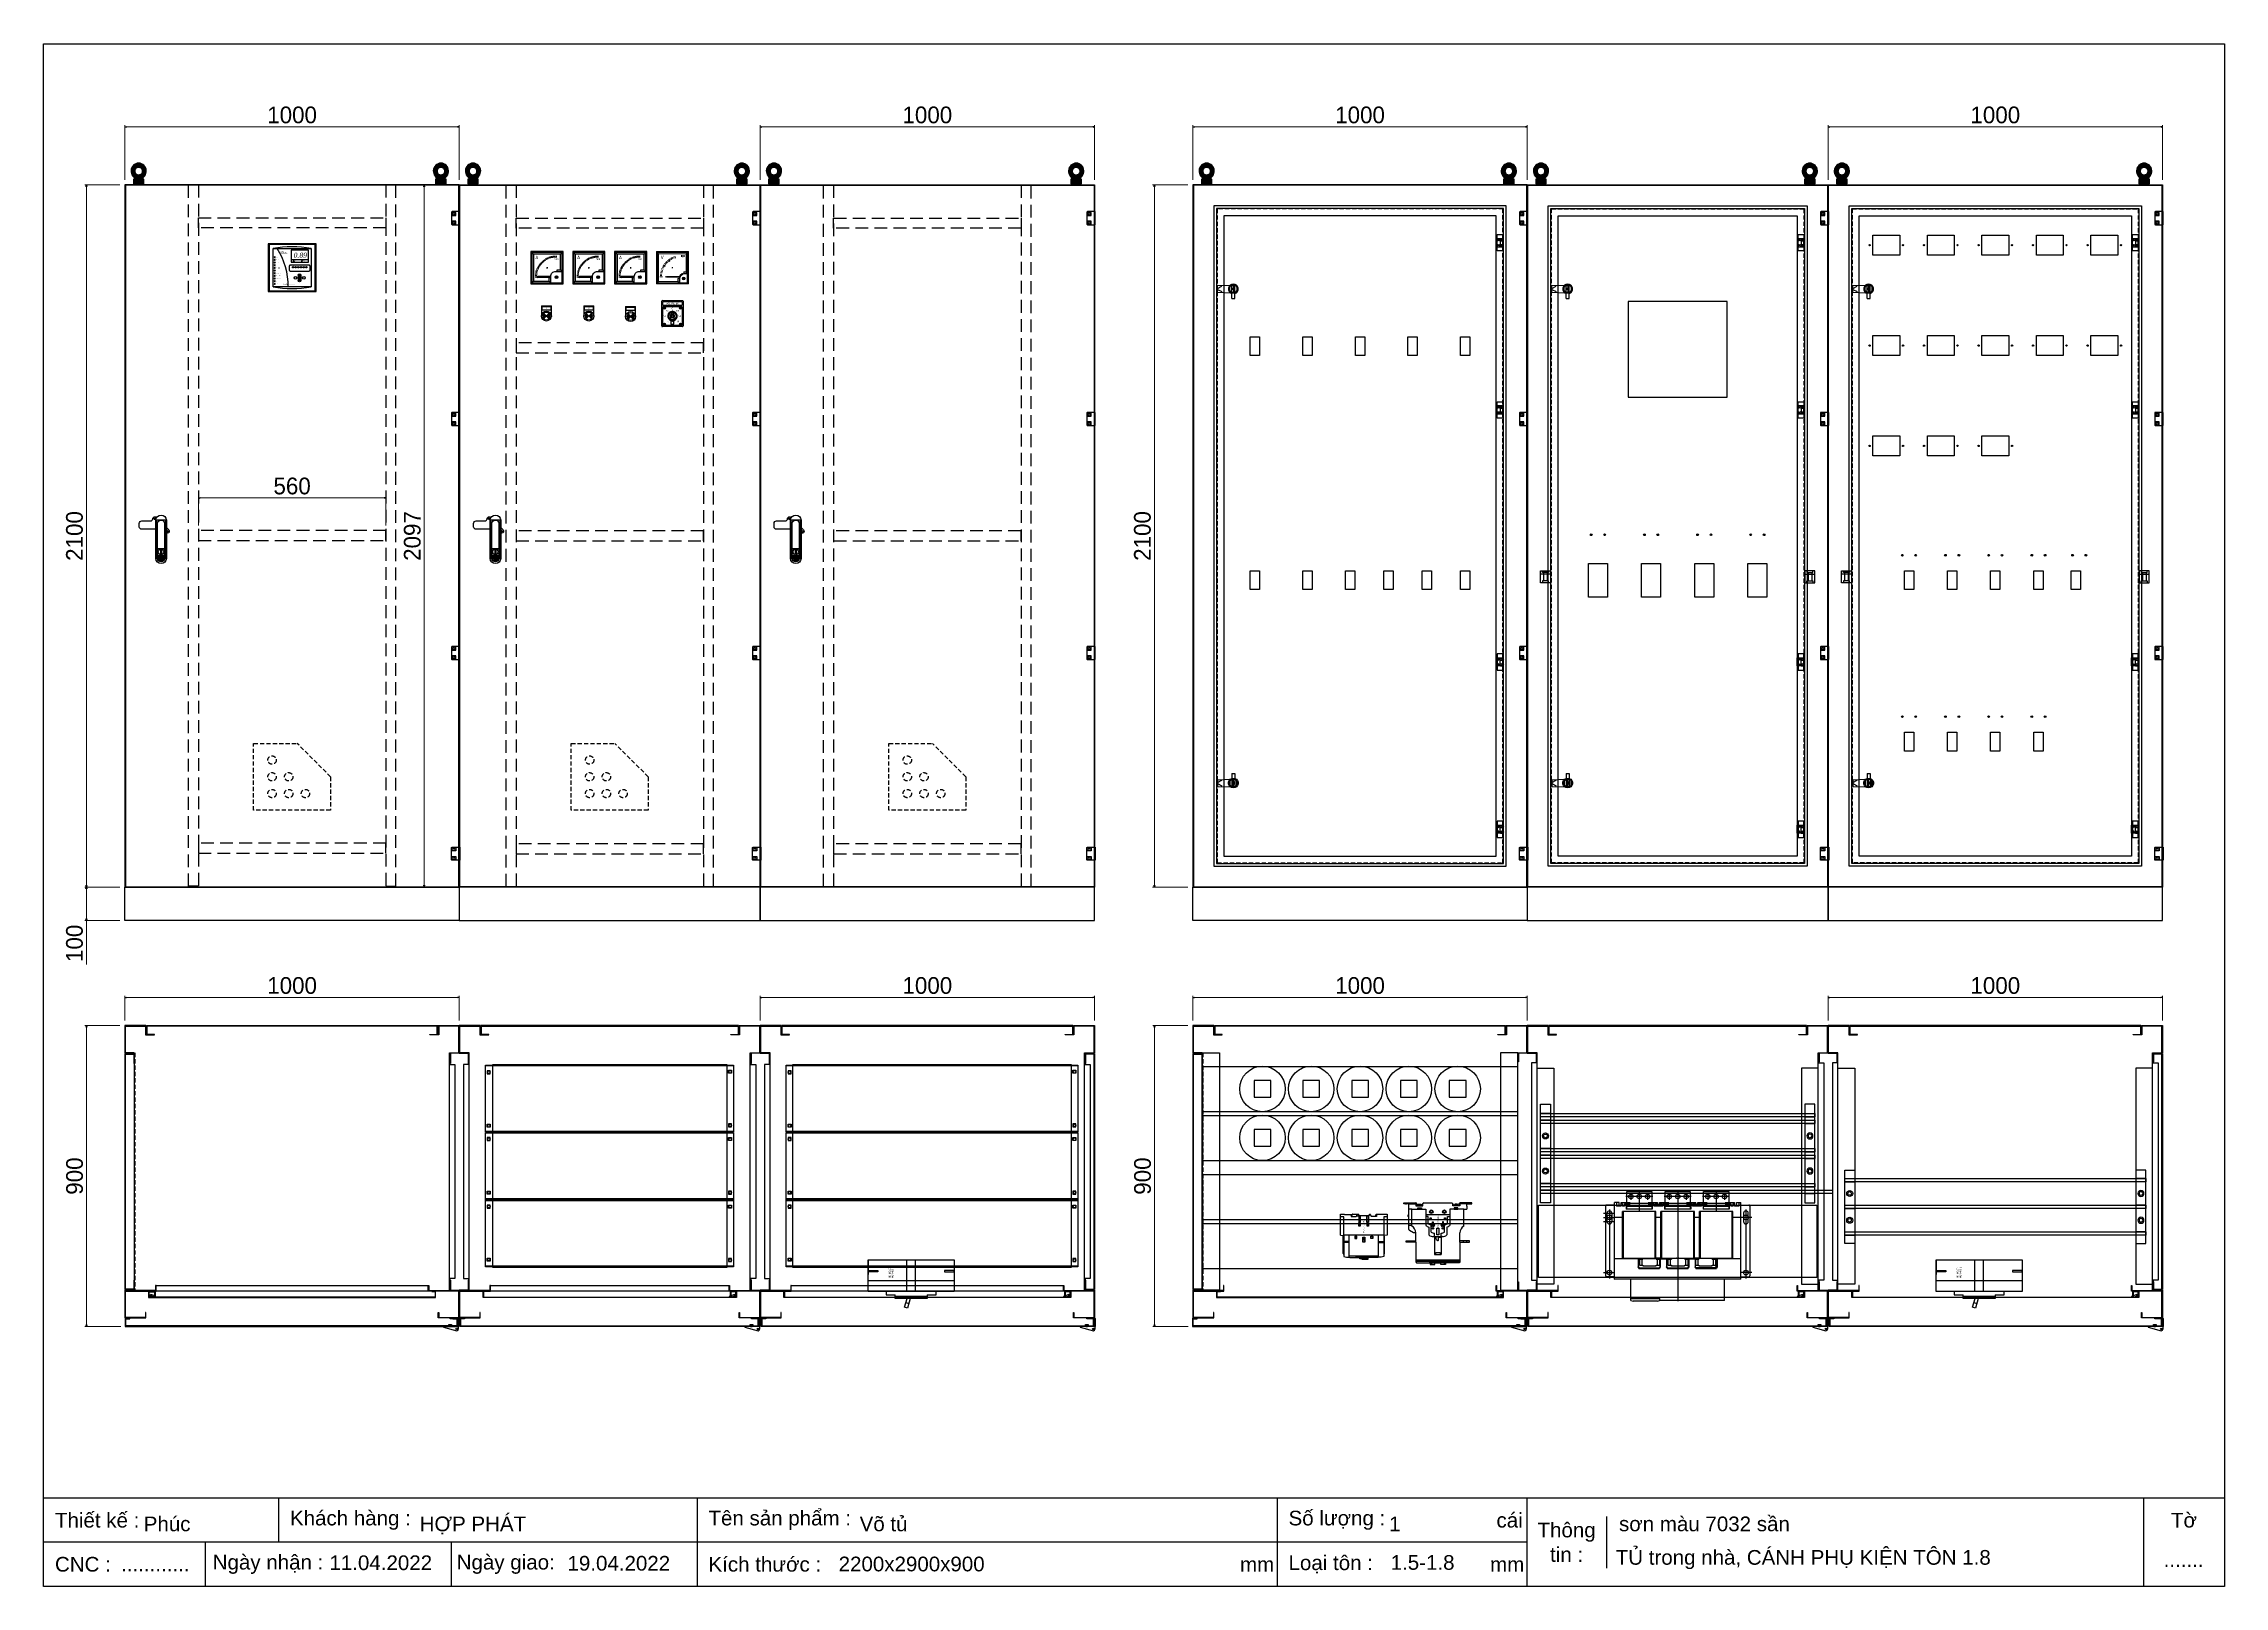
# Model space of a CAD drawing. Header units: millimetres. Extents: x 0 to 6523, y 0 to 4612.
import ezdxf
from ezdxf.enums import TextEntityAlignment as Align

# ---------------------------------------------------------------- set-up
doc = ezdxf.new("R2010")
doc.units = ezdxf.units.MM
doc.linetypes.add('HIDDEN2', pattern=[4.7625, 3.175, -1.5875])
doc.linetypes.add('HIDDENX2', pattern=[19.05, 12.7, -6.35])
for name, color, linetype in [('01', 7, 'HIDDEN2'), ('1', 3, 'Continuous'), ('5', 3, 'Continuous'), ('DIM', 253, 'Continuous'), ('Ghi chu', 7, 'Continuous'), ('HEATER', 1, 'Continuous'), ('INSIDE', 6, 'Continuous')]:
    doc.layers.add(name, color=color, linetype=linetype)
doc.layers.add('07', color=5, linetype='Continuous', lineweight=5)
doc.styles.add('1-3', font='romans.shx', dxfattribs={"oblique": 10, "height": 7.5})
doc.styles.add('Arial', font='arial.ttf')
doc.styles.add('Arial-Black', font='txt')
doc.styles.add('ss', font='romans.shx', dxfattribs={"height": 2.5, "bigfont": 'gsg1.shx'})
doc.styles.add('Tahoma (Input Text)', font='tahoma.ttf')
doc.dimstyles.new('CNC', dxfattribs={"dimtxt": 50, "dimasz": 5, "dimexe": 5, "dimexo": 15, "dimgap": 10, "dimtad": 1, "dimdec": 0, "dimtxsty": 'Standard', "dimblk": 'OPEN30', "dimcen": 10, "dimclrd": 5, "dimclre": 5, "dimclrt": 3, "dimazin": 3, "dimtfac": 1, "dimtdec": 0, "dimtmove": 0, "dimatfit": 3, "dimldrblk": 'ARCHTICK', "dimlwd": 9, "dimlwe": 9})

# ---------------------------------------------------------------- blocks, each defined once
blk = doc.blocks.new('*D1')
at = {"color": 5, "lineweight": 9, "ltscale": 3, "transparency": 16777216}
for p, q in [((243.2, 4205.1), (243.2, 4368)), ((248.2, 4363), (1238.2, 4363)), ((1243.2, 4205.1), (1243.2, 4368))]:
    blk.add_line(p, q, dxfattribs=at)
at = {"color": 0, "linetype": 'ByBlock', "lineweight": -2}
for p, q in [((243.2, 4363), (248.2, 4364.3)), ((248.2, 4361.7), (243.2, 4363)), ((243.2, 4363), (248.2, 4363)), ((1238.2, 4364.3), (1243.2, 4363)), ((1243.2, 4363), (1238.2, 4361.7)), ((1243.2, 4363), (1238.2, 4363))]:
    blk.add_line(p, q, dxfattribs=at)
at = {"layer": 'Defpoints', "color": 0, "ltscale": 3, "transparency": 16777216}
for p in [(1243.2, 4363), (243.2, 4190.1), (1243.2, 4190.1)]:
    blk.add_point(p, dxfattribs=at)
at = {"color": 3, "ltscale": 3, "transparency": 16777216, "insert": (743.2, 4398.5), "char_height": 50, "attachment_point": 5}
blk.add_mtext('1000', dxfattribs=at)
blk = doc.blocks.new('_ArchTick')
at = {"color": 0, "const_width": 0.15}
blk.add_lwpolyline([(-0.5, -0.5), (0.5, 0.5)], dxfattribs=at)
blk = doc.blocks.new('_Open30')
at = {"color": 0, "linetype": 'ByBlock', "lineweight": -2}
for p, q in [((-1, 0.3), (0, 0)), ((0, 0), (-1, -0.3)), ((0, 0), (-1, 0))]:
    blk.add_line(p, q, dxfattribs=at)
blk = doc.blocks.new('*D2')
at = {"color": 5, "lineweight": 9, "ltscale": 3, "transparency": 16777216}
for p, q in [((228.2, 4190.1), (122.9, 4190.1)), ((127.9, 4185.1), (127.9, 2095.1)), ((228.2, 2090.1), (122.9, 2090.1))]:
    blk.add_line(p, q, dxfattribs=at)
at = {"color": 0, "linetype": 'ByBlock', "lineweight": -2}
for p, q in [((126.5, 4185.1), (127.9, 4190.1)), ((127.9, 4190.1), (129.2, 4185.1)), ((127.9, 4190.1), (127.9, 4185.1)), ((127.9, 2090.1), (126.5, 2095.1)), ((129.2, 2095.1), (127.9, 2090.1)), ((127.9, 2090.1), (127.9, 2095.1))]:
    blk.add_line(p, q, dxfattribs=at)
at = {"layer": 'Defpoints', "color": 0, "ltscale": 3, "transparency": 16777216}
for p in [(243.2, 4190.1), (127.9, 2090.1), (243.2, 2090.1)]:
    blk.add_point(p, dxfattribs=at)
at = {"color": 3, "ltscale": 3, "transparency": 16777216, "insert": (92.4, 3140.1), "char_height": 50, "attachment_point": 5, "rotation": 90}
blk.add_mtext('2100', dxfattribs=at)
blk = doc.blocks.new('*D3')
at = {"color": 5, "lineweight": 9, "ltscale": 3, "transparency": 16777216}
for p, q in [((243.2, 4205.1), (243.2, 4368)), ((248.2, 4363), (1238.2, 4363)), ((1243.2, 4205.1), (1243.2, 4368))]:
    blk.add_line(p, q, dxfattribs=at)
at = {"color": 0, "linetype": 'ByBlock', "lineweight": -2}
for p, q in [((243.2, 4363), (248.2, 4364.3)), ((248.2, 4361.7), (243.2, 4363)), ((243.2, 4363), (248.2, 4363)), ((1238.2, 4364.3), (1243.2, 4363)), ((1243.2, 4363), (1238.2, 4361.7)), ((1243.2, 4363), (1238.2, 4363))]:
    blk.add_line(p, q, dxfattribs=at)
at = {"layer": 'Defpoints', "color": 0, "ltscale": 3, "transparency": 16777216}
for p in [(1243.2, 4363), (243.2, 4190.1), (1243.2, 4190.1)]:
    blk.add_point(p, dxfattribs=at)
at = {"color": 3, "ltscale": 3, "transparency": 16777216, "insert": (743.2, 4398.5), "char_height": 50, "attachment_point": 5}
blk.add_mtext('1000', dxfattribs=at)
blk = doc.blocks.new('HL044-1')
at = {"color": 1}
blk.add_lwpolyline([(2, 0), (25, 0), (25, 39), (2, 39, 0.414214), (0, 37), (0, 2, 0.414214)], format="xyb", close=True, dxfattribs=at)
for centre in [(7, 32.5), (7, 6.5)]:
    blk.add_circle(centre, 3, dxfattribs=at)
blk = doc.blocks.new('*D4')
at = {"color": 5, "lineweight": 9, "ltscale": 3, "transparency": 16777216}
for p, q in [((2143.2, 4205.1), (2143.2, 4368)), ((3138.2, 4363), (2148.2, 4363)), ((3143.2, 4205.1), (3143.2, 4368))]:
    blk.add_line(p, q, dxfattribs=at)
at = {"color": 0, "linetype": 'ByBlock', "lineweight": -2}
for p, q in [((2143.2, 4363), (2148.2, 4364.3)), ((2148.2, 4361.7), (2143.2, 4363)), ((2143.2, 4363), (2148.2, 4363)), ((3138.2, 4364.3), (3143.2, 4363)), ((3143.2, 4363), (3138.2, 4361.7)), ((3143.2, 4363), (3138.2, 4363))]:
    blk.add_line(p, q, dxfattribs=at)
at = {"layer": 'Defpoints', "color": 0, "ltscale": 3, "transparency": 16777216}
for p in [(2143.2, 4363), (2143.2, 4190.1), (3143.2, 4190.1)]:
    blk.add_point(p, dxfattribs=at)
at = {"color": 3, "ltscale": 3, "transparency": 16777216, "insert": (2643.2, 4398.5), "char_height": 50, "attachment_point": 5}
blk.add_mtext('1000', dxfattribs=at)
blk = doc.blocks.new('*D5')
at = {"color": 5, "lineweight": 9, "ltscale": 3, "transparency": 16777216}
for p, q in [((3437.4, 4205.1), (3437.4, 4368)), ((3442.4, 4363), (4432.4, 4363)), ((4437.4, 4205.1), (4437.4, 4368))]:
    blk.add_line(p, q, dxfattribs=at)
at = {"color": 0, "linetype": 'ByBlock', "lineweight": -2}
for p, q in [((3437.4, 4363), (3442.4, 4364.3)), ((3442.4, 4361.7), (3437.4, 4363)), ((3437.4, 4363), (3442.4, 4363)), ((4432.4, 4364.3), (4437.4, 4363)), ((4437.4, 4363), (4432.4, 4361.7)), ((4437.4, 4363), (4432.4, 4363))]:
    blk.add_line(p, q, dxfattribs=at)
at = {"layer": 'Defpoints', "color": 0, "ltscale": 3, "transparency": 16777216}
for p in [(4437.4, 4363), (3437.4, 4190.1), (4437.4, 4190.1)]:
    blk.add_point(p, dxfattribs=at)
at = {"color": 3, "ltscale": 3, "transparency": 16777216, "insert": (3937.4, 4398.5), "char_height": 50, "attachment_point": 5}
blk.add_mtext('1000', dxfattribs=at)
blk = doc.blocks.new('*D6')
at = {"color": 0, "linetype": 'ByBlock', "lineweight": -2}
for p, q in [((3320.8, 4185.1), (3322.1, 4190.1)), ((3322.1, 4190.1), (3323.5, 4185.1)), ((3322.1, 4190.1), (3322.1, 4185.1)), ((3322.1, 2090.1), (3320.8, 2095.1)), ((3323.5, 2095.1), (3322.1, 2090.1)), ((3322.1, 2090.1), (3322.1, 2095.1))]:
    blk.add_line(p, q, dxfattribs=at)
at = {"layer": 'Defpoints', "color": 0, "transparency": 16777216}
for p in [(3437.4, 4190.1), (3322.1, 2090.1), (3437.4, 2090.1)]:
    blk.add_point(p, dxfattribs=at)
at = {"layer": 'DIM', "color": 5, "lineweight": 9, "transparency": 16777216}
for p, q in [((3422.4, 4190.1), (3317.1, 4190.1)), ((3322.1, 4185.1), (3322.1, 2095.1)), ((3422.4, 2090.1), (3317.1, 2090.1))]:
    blk.add_line(p, q, dxfattribs=at)
at = {"layer": 'DIM', "color": 3, "transparency": 16777216, "insert": (3286.6, 3140.1), "char_height": 50, "attachment_point": 5, "rotation": 90}
blk.add_mtext('2100', dxfattribs=at)
blk = doc.blocks.new('*D7')
at = {"color": 5, "lineweight": 9, "ltscale": 3, "transparency": 16777216}
for p, q in [((3437.4, 4205.1), (3437.4, 4368)), ((3442.4, 4363), (4432.4, 4363)), ((4437.4, 4205.1), (4437.4, 4368))]:
    blk.add_line(p, q, dxfattribs=at)
at = {"color": 0, "linetype": 'ByBlock', "lineweight": -2}
for p, q in [((3437.4, 4363), (3442.4, 4364.3)), ((3442.4, 4361.7), (3437.4, 4363)), ((3437.4, 4363), (3442.4, 4363)), ((4432.4, 4364.3), (4437.4, 4363)), ((4437.4, 4363), (4432.4, 4361.7)), ((4437.4, 4363), (4432.4, 4363))]:
    blk.add_line(p, q, dxfattribs=at)
at = {"layer": 'Defpoints', "color": 0, "ltscale": 3, "transparency": 16777216}
for p in [(4437.4, 4363), (3437.4, 4190.1), (4437.4, 4190.1)]:
    blk.add_point(p, dxfattribs=at)
at = {"color": 3, "ltscale": 3, "transparency": 16777216, "insert": (3937.4, 4398.5), "char_height": 50, "attachment_point": 5}
blk.add_mtext('1000', dxfattribs=at)
blk = doc.blocks.new('*D8')
at = {"color": 0, "linetype": 'ByBlock', "lineweight": -2}
for p, q in [((5337.4, 4363), (5342.4, 4364.3)), ((5342.4, 4361.7), (5337.4, 4363)), ((5337.4, 4363), (5342.4, 4363)), ((6332.4, 4364.3), (6337.4, 4363)), ((6337.4, 4363), (6332.4, 4361.7)), ((6337.4, 4363), (6332.4, 4363))]:
    blk.add_line(p, q, dxfattribs=at)
at = {"layer": 'Defpoints', "color": 0, "transparency": 16777216}
for p in [(5337.4, 4363), (5337.4, 4190.1), (6337.4, 4190.1)]:
    blk.add_point(p, dxfattribs=at)
at = {"layer": 'DIM', "color": 5, "lineweight": 9, "transparency": 16777216}
for p, q in [((5337.4, 4205.1), (5337.4, 4368)), ((6332.4, 4363), (5342.4, 4363)), ((6337.4, 4205.1), (6337.4, 4368))]:
    blk.add_line(p, q, dxfattribs=at)
at = {"layer": 'DIM', "color": 3, "transparency": 16777216, "insert": (5837.4, 4398.5), "char_height": 50, "attachment_point": 5}
blk.add_mtext('1000', dxfattribs=at)
blk = doc.blocks.new('*U10645')
at = {"color": 252}
for p, q in [((15, 25), (-15, 25)), ((-5.5, 30), (-5.5, 5)), ((5.5, 30), (5.5, 5))]:
    blk.add_line(p, q, dxfattribs=at)
at = {"color": 1}
blk.add_lwpolyline([(15, 0), (-15, 0), (-15, 35), (15, 35)], close=True, dxfattribs=at)
at = {"color": 252}
for points in [[(9, 35), (9, 30), (-9, 30), (-9, 35)], [(9, 0), (9, 5), (-9, 5), (-9, 0)]]:
    blk.add_lwpolyline(points, dxfattribs=at)
blk = doc.blocks.new('*D9')
at = {"color": 0, "linetype": 'ByBlock', "lineweight": -2}
for p, q in [((3437.4, 1760.5), (3442.4, 1761.8)), ((4432.4, 1761.8), (4437.4, 1760.5)), ((3442.4, 1759.1), (3437.4, 1760.5)), ((3437.4, 1760.5), (3442.4, 1760.5)), ((4437.4, 1760.5), (4432.4, 1759.1)), ((4437.4, 1760.5), (4432.4, 1760.5))]:
    blk.add_line(p, q, dxfattribs=at)
at = {"layer": 'Defpoints', "color": 0, "transparency": 16777216}
for p in [(4437.4, 1760.5), (3437.4, 1676.5), (4437.4, 1676.5)]:
    blk.add_point(p, dxfattribs=at)
at = {"layer": 'DIM', "color": 5, "lineweight": 9, "transparency": 16777216}
for p, q in [((3437.4, 1691.5), (3437.4, 1765.5)), ((4437.4, 1691.5), (4437.4, 1765.5)), ((3442.4, 1760.5), (4432.4, 1760.5))]:
    blk.add_line(p, q, dxfattribs=at)
at = {"layer": 'DIM', "color": 3, "transparency": 16777216, "insert": (3937.4, 1796), "char_height": 50, "attachment_point": 5}
blk.add_mtext('1000', dxfattribs=at)
blk = doc.blocks.new('*D10')
at = {"color": 0, "linetype": 'ByBlock', "lineweight": -2}
for p, q in [((3321.2, 1671.5), (3322.6, 1676.5)), ((3322.6, 1676.5), (3323.9, 1671.5)), ((3322.6, 1676.5), (3322.6, 1671.5)), ((3322.6, 776.5), (3321.2, 781.5)), ((3323.9, 781.5), (3322.6, 776.5)), ((3322.6, 776.5), (3322.6, 781.5))]:
    blk.add_line(p, q, dxfattribs=at)
at = {"layer": 'Defpoints', "color": 0, "transparency": 16777216}
for p in [(3437.4, 1676.5), (3322.6, 776.5), (3438.4, 776.5)]:
    blk.add_point(p, dxfattribs=at)
at = {"layer": 'DIM', "color": 5, "lineweight": 9, "transparency": 16777216}
for p, q in [((3422.4, 1676.5), (3317.6, 1676.5)), ((3322.6, 1671.5), (3322.6, 781.5)), ((3423.4, 776.5), (3317.6, 776.5))]:
    blk.add_line(p, q, dxfattribs=at)
at = {"layer": 'DIM', "color": 3, "transparency": 16777216, "insert": (3287, 1226.5), "char_height": 50, "attachment_point": 5, "rotation": 90}
blk.add_mtext('900', dxfattribs=at)
blk = doc.blocks.new('HL044-2')
at = {"color": 1}
for p, q in [((0, -3), (0, 0)), ((0, 0), (23, 0)), ((4, -3), (4, 0)), ((10, -3), (10, 0)), ((25, -26), (-20, -26)), ((-20, -26), (-20, -28)), ((-20, -28), (19.5, -38.5)), ((-3, -19.5), (-3, -26)), ((-3, -19.5), (3, -20.1)), ((-3, -20.5), (3, -21.1)), ((-3, -21.5), (3, -22.1)), ((-3, -22.5), (3, -23.1)), ((-3, -23.5), (3, -24.1)), ((-3, -24.5), (3, -25.1)), ((-3, -25.5), (2.3, -26)), ((22, -3), (0, -3)), ((3, -19.5), (3, -26)), ((22, -3), (22, -26)), ((25, -2), (25, -3)), ((25, -3), (25, -26)), ((25, -33), (25, -26))]:
    blk.add_line(p, q, dxfattribs=at)
blk.add_lwpolyline([(-4, -19.5), (4, -19.5), (4, -26), (-4, -26)], close=True, dxfattribs=at)
blk.add_circle((19.5, -33), 2.5, dxfattribs=at)
for centre, radius, start, end in [((23, -2), 2, 0, 90), ((19.5, -33), 5.5, 270, 0)]:
    blk.add_arc(centre, radius, start, end, dxfattribs=at)
blk = doc.blocks.new('*D11')
at = {"color": 0, "linetype": 'ByBlock', "lineweight": -2}
for p, q in [((3437.4, 1760.5), (3442.4, 1761.8)), ((4432.4, 1761.8), (4437.4, 1760.5)), ((3442.4, 1759.1), (3437.4, 1760.5)), ((3437.4, 1760.5), (3442.4, 1760.5)), ((4437.4, 1760.5), (4432.4, 1759.1)), ((4437.4, 1760.5), (4432.4, 1760.5))]:
    blk.add_line(p, q, dxfattribs=at)
at = {"layer": 'Defpoints', "color": 0, "transparency": 16777216}
for p in [(4437.4, 1760.5), (3437.4, 1676.5), (4437.4, 1676.5)]:
    blk.add_point(p, dxfattribs=at)
at = {"layer": 'DIM', "color": 5, "lineweight": 9, "transparency": 16777216}
for p, q in [((3437.4, 1691.5), (3437.4, 1765.5)), ((4437.4, 1691.5), (4437.4, 1765.5)), ((3442.4, 1760.5), (4432.4, 1760.5))]:
    blk.add_line(p, q, dxfattribs=at)
at = {"layer": 'DIM', "color": 3, "transparency": 16777216, "insert": (3937.4, 1796), "char_height": 50, "attachment_point": 5}
blk.add_mtext('1000', dxfattribs=at)
blk = doc.blocks.new('HL036-1-2')
at = {"layer": 'Ghi chu', "color": 1}
for p, q in [((-3, 17.8), (-18.9, 17.8)), ((-18.9, 15.8), (-18.9, 17.8)), ((-12.1, 15.8), (-18.9, 15.8)), ((-16.4, 1), (-16.4, 14)), ((-15.6, 15), (-3.9, 17.7)), ((0, 0), (-15.4, 0)), ((-14.4, 3), (-14.4, 11.9)), ((0, 2), (-13.4, 2)), ((-13.1, 12.8), (-4.3, 9.8)), ((-6.2, 2), (-6.2, 0)), ((-1.2, 2), (-1.2, 0)), ((0, 0), (0, 2))]:
    blk.add_line(p, q, dxfattribs=at)
for radius in [4.1, 2.1]:
    blk.add_circle((-3, 13.7), radius, dxfattribs=at)
for centre, start, end in [((-15.4, 14), 102.96162, 180), ((-15.4, 1), 180, 270), ((-13.4, 11.9), 71.32539, 180), ((-13.4, 3), 180, 270)]:
    blk.add_arc(centre, 1, start, end, dxfattribs=at)
blk = doc.blocks.new('*D12')
at = {"color": 0, "linetype": 'ByBlock', "lineweight": -2}
for p, q in [((5337.4, 1760.5), (5342.4, 1761.8)), ((6332.4, 1761.8), (6337.4, 1760.5)), ((5342.4, 1759.1), (5337.4, 1760.5)), ((5337.4, 1760.5), (5342.4, 1760.5)), ((6337.4, 1760.5), (6332.4, 1759.1)), ((6337.4, 1760.5), (6332.4, 1760.5))]:
    blk.add_line(p, q, dxfattribs=at)
at = {"layer": 'Defpoints', "color": 0, "transparency": 16777216}
for p in [(5337.4, 1760.5), (5337.4, 1676.5), (6337.4, 1676.5)]:
    blk.add_point(p, dxfattribs=at)
at = {"layer": 'DIM', "color": 5, "lineweight": 9, "transparency": 16777216}
for p, q in [((5337.4, 1691.5), (5337.4, 1765.5)), ((6337.4, 1691.5), (6337.4, 1765.5)), ((6332.4, 1760.5), (5342.4, 1760.5))]:
    blk.add_line(p, q, dxfattribs=at)
at = {"layer": 'DIM', "color": 3, "transparency": 16777216, "insert": (5837.4, 1796), "char_height": 50, "attachment_point": 5}
blk.add_mtext('1000', dxfattribs=at)
blk = doc.blocks.new('HYUNDAI MCCB HGM400-L')
at = {"color": 0}
for p, q in [((-21936.4, 7421.1), (-21936.4, 7164.1)), ((-21910.3, 7421.1), (-21918.3, 7421.1)), ((-21873.8, 7421.1), (-21910.3, 7421.1)), ((-22018.8, 7303.6), (-22016.1, 7312.8)), ((-22016.1, 7312.8), (-21989.8, 7305)), ((-22001.6, 7308.5), (-22004.3, 7299.7)), ((-21989.8, 7245.1), (-21989.8, 7340.1)), ((-21989.8, 7340.1), (-21983.8, 7340.1)), ((-21983.8, 7245.1), (-21983.8, 7340.1)), ((-21983.8, 7340.1), (-21978.8, 7340.1)), ((-21968.8, 7367.6), (-21978.8, 7367.6)), ((-21978.8, 7367.6), (-21978.8, 7340.1)), ((-21968.8, 7292.6), (-21968.8, 7367.6)), ((-21968.8, 7305.9), (-21873.8, 7305.9)), ((-21989.8, 7295.9), (-22018.8, 7303.6)), ((-21983.8, 7245.1), (-21989.8, 7245.1)), ((-21978.8, 7245.1), (-21983.8, 7245.1)), ((-21978.8, 7245.1), (-21978.8, 7217.6)), ((-21968.8, 7279.3), (-21873.8, 7279.3)), ((-21978.8, 7217.6), (-21968.8, 7217.6)), ((-21910.3, 7164.1), (-21918.3, 7164.1))]:
    blk.add_line(p, q, dxfattribs=at)
blk.add_lwpolyline([(-21968.8, 7421.1), (-21873.8, 7421.1), (-21873.8, 7164.1), (-21968.8, 7164.1)], close=True, dxfattribs=at)
at = {"color": 4}
for points in [[(-21910.3, 7421.1), (-21906.3, 7421.1), (-21906.3, 7392.1), (-21910.3, 7392.1)], [(-21910.3, 7164.1), (-21906.3, 7164.1), (-21906.3, 7193.1), (-21910.3, 7193.1)]]:
    blk.add_lwpolyline(points, close=True, dxfattribs=at)
at = {"insert": (-21928.9, 7359.4), "char_height": 5, "attachment_point": 1}
blk.add_mtext_dynamic_manual_height_columns('{\\C1;HD MCCB\\PHGM400-L}', width=37.687, gutter_width=1, heights=[0], dxfattribs=at)
blk = doc.blocks.new('50kva')
at = {"color": 74}
blk.add_lwpolyline([(-78832.8, 35377.1), (-78782.8, 35377.1), (-78782.8, 35427.1), (-78832.8, 35427.1)], close=True, dxfattribs=at)
at = {"color": 74, "ltscale": 3}
blk.add_circle((-78807.8, 35402.1), 68, dxfattribs=at)
blk = doc.blocks.new('CC MC185a')
at = {"color": 7}
for p, q in [((3376.7, 625.7), (3376.7, 653.9)), ((3376.7, 653.9), (3381.1, 653.9)), ((3381.1, 653.9), (3381.1, 625.7)), ((3489.6, 654), (3496, 654)), ((3492, 646), (3492, 661.1)), ((3492, 661.1), (3494.6, 661.1)), ((3492, 657.5), (3494.6, 657.5)), ((3494.6, 661.1), (3494.6, 626.3)), ((3318.5, 625.7), (3315.7, 623)), ((3315.7, 623), (3315.7, 582.3)), ((3376.7, 625.7), (3318.5, 625.7)), ((3322.4, 625.7), (3320.1, 623.3)), ((3320.1, 623.3), (3320.1, 495.7)), ((3324, 625.7), (3324, 493.6)), ((3376.7, 646.7), (3381.1, 646.7)), ((3376.7, 635.9), (3381.1, 635.9)), ((3376.7, 625.7), (3405.1, 625.7)), ((3405.1, 632.8), (3412.1, 644.2)), ((3405.1, 625.7), (3405.1, 632.8)), ((3415.1, 646), (3451.5, 646)), ((3425.4, 637.7), (3474.6, 637.7)), ((3475.6, 595.7), (3427, 595.7)), ((3427.8, 646), (3427.8, 637.7)), ((3432.1, 588.1), (3453.9, 588.1)), ((3451.8, 646.6), (3458.8, 646.6)), ((3453.9, 588.1), (3453.9, 595.7)), ((3454.2, 648.7), (3458.8, 648.7)), ((3458.8, 648.7), (3458.8, 646.9)), ((3458.8, 646.9), (3485.2, 646.9)), ((3458.8, 646.6), (3458.8, 646.9)), ((3459.5, 595.7), (3459.5, 523.6)), ((3474.6, 637.7), (3475.6, 637.7)), ((3475.6, 637.7), (3475.6, 646.9)), ((3475.6, 637.7), (3475.6, 595.7)), ((3476.8, 618), (3478.6, 618)), ((3476.8, 610.2), (3478.6, 610.2)), ((3478.6, 618), (3480.1, 619.9)), ((3478.6, 618), (3478.6, 610.2)), ((3478.6, 610.2), (3480.1, 608.4)), ((3485.2, 646), (3492, 646)), ((3491.6, 625.7), (3485.7, 625.7)), ((3485.7, 625.7), (3485.7, 604.2)), ((3485.7, 605.2), (3488.2, 605.2)), ((3485.7, 604.2), (3491.4, 604.2)), ((3488.1, 624.3), (3488.1, 625.7)), ((3490.7, 624.3), (3488.1, 624.3)), ((3491.8, 622.5), (3488.2, 622.5)), ((3488.2, 622.5), (3488.2, 618)), ((3488.2, 618), (3490.3, 618)), ((3488.2, 618), (3488.2, 610.3)), ((3490.3, 610.3), (3488.2, 610.3)), ((3488.2, 610.3), (3488.2, 607.4)), ((3488.2, 607.4), (3491.4, 604.2)), ((3488.2, 607.4), (3488.2, 604.2)), ((3490.3, 618), (3490.3, 610.3)), ((3491.6, 646), (3491.6, 627.1)), ((3491.6, 636.5), (3494.6, 636.5)), ((3491.6, 627.1), (3491.6, 625.7)), ((3492, 650.7), (3494.6, 650.7)), ((3494.4, 602), (3494.4, 517.3)), ((3315.7, 582.3), (3310.1, 582.3)), ((3310.1, 582.3), (3310.1, 568.3)), ((3310.1, 568.3), (3315.7, 568.3)), ((3310.1, 536.9), (3310.1, 550.9)), ((3310.1, 550.9), (3315.7, 550.9)), ((3310.1, 545.5), (3311.8, 545.5)), ((3315.7, 536.9), (3310.1, 536.9)), ((3311.8, 545.5), (3311.8, 540.1)), ((3311.8, 540.1), (3315.7, 540.1)), ((3313.5, 582.3), (3313.5, 576.4)), ((3313.5, 576.4), (3315.7, 576.4)), ((3315.7, 584.7), (3319, 581.5)), ((3315.7, 582.3), (3315.7, 568.3)), ((3319, 581.5), (3315.7, 581.5)), ((3315.7, 568.3), (3315.7, 550.9)), ((3315.7, 536.9), (3315.7, 550.9)), ((3315.7, 533.8), (3319, 537)), ((3319, 537), (3315.7, 537)), ((3315.7, 496.3), (3315.7, 536.9)), ((3319, 581.5), (3319, 537)), ((3393.9, 570), (3340.1, 570)), ((3340.1, 570), (3340.1, 549.3)), ((3341, 566), (3340.1, 565.1)), ((3341.1, 552.9), (3340.1, 553.9)), ((3393.9, 549.3), (3340.1, 549.3)), ((3341, 570), (3341, 566)), ((3341, 566), (3346.4, 566)), ((3346.4, 552.9), (3341.1, 552.9)), ((3341.1, 552.9), (3341.1, 549.3)), ((3346.4, 566), (3346.4, 552.9)), ((3383.1, 557.6), (3393.9, 557.6)), ((3393.9, 565.3), (3385.7, 565.3)), ((3392.4, 557.6), (3392.4, 550)), ((3392.5, 565.3), (3392.5, 568.7)), ((3393.9, 573), (3393.9, 570)), ((3393.9, 570), (3403.9, 570)), ((3393.9, 570), (3393.9, 549.3)), ((3393.9, 546.3), (3393.9, 549.3)), ((3393.9, 549.3), (3403.9, 549.3)), ((3422, 586.4), (3398.6, 586.4)), ((3422, 532.8), (3398.6, 532.8)), ((3407, 579.5), (3428.2, 579.5)), ((3407, 539.8), (3428.2, 539.8)), ((3475.6, 523.6), (3427, 523.6)), ((3432.1, 531.2), (3453.9, 531.2)), ((3453.9, 531.2), (3453.9, 523.6)), ((3463.2, 580), (3464.9, 580)), ((3463.2, 578.6), (3464.9, 578.6)), ((3463.2, 540.6), (3464.9, 540.6)), ((3463.2, 539.3), (3464.9, 539.3)), ((3467.7, 584.3), (3467.7, 582.6)), ((3467.7, 575.7), (3467.7, 574)), ((3467.7, 543.5), (3467.7, 545.2)), ((3467.7, 535), (3467.7, 536.7)), ((3468.8, 584.3), (3468.8, 582.6)), ((3468.8, 575.7), (3468.8, 574)), ((3468.8, 543.5), (3468.8, 545.2)), ((3468.8, 535), (3468.8, 536.7)), ((3471.7, 580), (3473.4, 580)), ((3471.7, 578.6), (3473.4, 578.6)), ((3471.7, 540.6), (3473.4, 540.6)), ((3471.7, 539.3), (3473.4, 539.3)), ((3475.6, 481.6), (3475.6, 523.6)), ((3318.5, 493.6), (3315.7, 496.3)), ((3376.7, 493.6), (3318.5, 493.6)), ((3320.1, 495.7), (3322.4, 493.6)), ((3376.7, 493.6), (3376.7, 465.3)), ((3376.7, 493.6), (3405.1, 493.6)), ((3376.7, 483.3), (3381.1, 483.3)), ((3376.7, 472.6), (3381.1, 472.6)), ((3376.7, 465.3), (3381.1, 465.3)), ((3381.1, 465.3), (3381.1, 493.6)), ((3425.4, 481.6), (3474.6, 481.6)), ((3474.6, 481.6), (3475.6, 481.6)), ((3475.6, 481.6), (3475.6, 473.2)), ((3485.2, 473.2), (3475.6, 473.2)), ((3476.8, 509), (3478.6, 509)), ((3476.8, 501.2), (3478.6, 501.2)), ((3478.6, 509), (3480.1, 510.8)), ((3478.6, 501.2), (3478.6, 509)), ((3478.6, 501.2), (3480.1, 499.4)), ((3485.2, 473.2), (3492, 473.2)), ((3485.7, 493.6), (3485.7, 515)), ((3485.7, 515), (3491.4, 515)), ((3485.7, 514.1), (3488.2, 514.1)), ((3491.6, 493.6), (3485.7, 493.6)), ((3490.7, 494.9), (3488.1, 494.9)), ((3488.1, 494.9), (3488.1, 493.6)), ((3488.2, 511.9), (3491.4, 515)), ((3488.2, 511.9), (3488.2, 515)), ((3488.2, 508.9), (3488.2, 511.9)), ((3490.3, 508.9), (3488.2, 508.9)), ((3488.2, 501.2), (3488.2, 508.9)), ((3488.2, 496.7), (3488.2, 501.2)), ((3488.2, 501.2), (3490.3, 501.2)), ((3491.8, 496.7), (3488.2, 496.7)), ((3490.3, 501.2), (3490.3, 508.9)), ((3491.4, 515), (3494.4, 517.3)), ((3491.6, 492.2), (3491.6, 493.6)), ((3491.6, 473.2), (3491.6, 492.2)), ((3492, 473.2), (3492, 458.2)), ((3492, 458.2), (3494.6, 458.2)), ((3494.6, 458.2), (3494.6, 492.9))]:
    blk.add_line(p, q, dxfattribs=at)
for points in [[(3475.6, 619.9), (3480.1, 619.9), (3480.1, 608.4), (3475.6, 608.4)], [(3398.7, 562.2), (3419.3, 562.2), (3419.3, 556.7), (3398.7, 556.7)], [(3433.2, 576.1), (3437.5, 576.1), (3437.5, 573.3), (3433.2, 573.3)], [(3433.2, 543.2), (3437.5, 543.2), (3437.5, 546), (3433.2, 546)], [(3433.7, 575.6), (3437, 575.6), (3437, 573.7), (3433.7, 573.7)], [(3433.7, 543.7), (3437, 543.7), (3437, 545.6), (3433.7, 545.6)], [(3475.6, 499.4), (3480.1, 499.4), (3480.1, 510.8), (3475.6, 510.8)]]:
    blk.add_lwpolyline(points, close=True, dxfattribs=at)
for centre, radius in [((3418.6, 574.2), 2.11), ((3418.6, 545), 2.11), ((3418.6, 574.2), 1.68), ((3418.6, 545), 1.68), ((3427.5, 574.2), 4.32), ((3427.5, 545), 4.32), ((3427.5, 574.2), 3.69), ((3427.5, 545), 3.69), ((3427.5, 574.2), 1.79), ((3427.5, 545), 1.79), ((3427.5, 574.2), 1.37), ((3427.5, 545), 1.37), ((3448.2, 581.3), 2.11), ((3448.2, 538), 2.11), ((3448.2, 581.3), 1.68), ((3448.2, 538), 1.68), ((3468.3, 579.2), 5.16), ((3468.3, 540.1), 5.16), ((3468.3, 579.2), 3.47), ((3468.3, 540.1), 3.47)]:
    blk.add_circle(centre, radius, dxfattribs=at)
for centre, radius, start, end in [((3404.3, 650.1), 24.5, 271.97085, 329.4286), ((3416.2, 640.7), 5.39, 101.22557, 139.53268), ((3462.5, 570.3), 43.6, 144.44265, 158.33643), ((3476, 563.1), 50.5, 150.33447, 161.09388), ((3456.3, 643.8), 5.3, 112.88956, 154.86384), ((3482.2, 614.1), 6.64, 144.05616, 215.94384), ((3490.1, 619.8), 4.91, 113.78459, 153.66935), ((3490.2, 625.6), 1.38, 292.85482, 3.93018), ((3492.1, 602), 2.33, 0.00431, 108.17625), ((3490.7, 626.3), 3.92, 285.93029, 0.32991), ((3383.9, 559.5), 2.09, 95.06362, 246.99113), ((3390.7, 560.3), 7.08, 135.75757, 169.81021), ((3414.7, 573.2), 20.8, 140.58137, 180.67911), ((3414.7, 546.1), 20.8, 179.32089, 219.41863), ((3440.7, 563), 37.5, 153.9031, 169.227), ((3440.7, 556.3), 37.5, 190.773, 206.0969), ((3462.5, 548.9), 43.6, 201.66357, 215.55735), ((3476, 556.2), 50.5, 198.90612, 209.66553), ((3404.3, 469.1), 24.5, 30.5714, 88.02915), ((3482.2, 505.1), 6.64, 144.05616, 215.94384), ((3490.1, 499.4), 4.91, 206.33065, 246.21541), ((3490.2, 493.7), 1.38, 356.06982, 67.14518), ((3490.7, 493), 3.92, 359.67009, 74.06971)]:
    blk.add_arc(centre, radius, start, end, dxfattribs=at)
at = {"color": 3, "insert": (3421.3, 561.4), "char_height": 4, "attachment_point": 1, "style": 'ss'}
blk.add_mtext_dynamic_manual_height_columns('{\\fTimes New Roman|b0|i0|c0|p18;MC-185a/225a}', width=34.463, gutter_width=12.5, heights=[0], dxfattribs=at)
blk = doc.blocks.new('CC MC 75-100a AC')
at = {"color": 7}
for p, q in [((2432.4, 586.3), (2432.4, 592.9)), ((2432.4, 592.9), (2436, 592.9)), ((2433.8, 592.9), (2433.8, 588.2)), ((2433.8, 588.2), (2436, 588.2)), ((2437.5, 624.7), (2436, 622.8)), ((2436, 622.8), (2436, 569.1)), ((2436, 605.2), (2439.2, 603)), ((2439.2, 603), (2436, 603)), ((2439.2, 640.8), (2437.5, 632.7)), ((2437.5, 632.7), (2437.5, 624.7)), ((2437.5, 624.7), (2503, 624.7)), ((2503, 640.8), (2439.2, 640.8)), ((2439.2, 603), (2439.2, 559.5)), ((2441.5, 624.7), (2441.5, 537.7)), ((2448.3, 643.1), (2499.8, 643.1)), ((2480.7, 626.2), (2480.7, 640.8)), ((2483.7, 626.2), (2483.7, 640.8)), ((2499.8, 643.1), (2499.8, 640.8)), ((2503, 651.2), (2501.9, 640.8)), ((2503, 640.8), (2557.5, 640.8)), ((2557.5, 640.8), (2557.5, 651.2)), ((2561.5, 618.9), (2558.6, 618.9)), ((2558.6, 618.9), (2558.6, 605.6)), ((2561.8, 599.2), (2560.3, 599.2)), ((2560.3, 599.2), (2560.3, 596.2)), ((2560.3, 596.2), (2561.3, 595.2)), ((2561.3, 593.1), (2560.3, 591.8)), ((2560.3, 565.1), (2560.3, 591.8)), ((2560.6, 602.2), (2560.6, 599.2)), ((2561.3, 595.2), (2561.3, 593.1)), ((2562.6, 616), (2561.5, 618.9)), ((2561.5, 618.9), (2564.7, 618.9)), ((2561.8, 598.4), (2561.8, 599.2)), ((2562.4, 602), (2565.6, 602)), ((2564.7, 616), (2562.6, 616)), ((2565.6, 597.1), (2563, 597.1)), ((2565.6, 639.9), (2564.7, 639.1)), ((2564.7, 639.1), (2564.7, 616)), ((2565.6, 615.5), (2565.6, 595.8)), ((2429.8, 569.1), (2429.8, 586.3)), ((2429.8, 586.3), (2432.4, 586.3)), ((2432.4, 575.9), (2429.8, 575.9)), ((2436, 569.1), (2429.8, 569.1)), ((2432.4, 586.3), (2432.4, 575.9)), ((2432.4, 575.9), (2433.8, 575.9)), ((2436, 586.7), (2433.8, 586.7)), ((2433.8, 586.7), (2433.8, 584.8)), ((2433.8, 584.8), (2436, 584.8)), ((2433.8, 575.9), (2433.8, 569.1)), ((2436, 539.6), (2436, 569.1)), ((2436, 557.4), (2439.2, 559.5)), ((2439.2, 559.5), (2436, 559.5)), ((2437.5, 537.7), (2436, 539.6)), ((2437.5, 529.6), (2437.5, 537.7)), ((2437.5, 537.7), (2503, 537.7)), ((2439.2, 521.6), (2437.5, 529.6)), ((2480.7, 536.2), (2480.7, 521.6)), ((2482, 583.7), (2493, 583.7)), ((2482, 578.9), (2493, 578.9)), ((2482.8, 583.7), (2482.8, 578.9)), ((2483.7, 536.2), (2483.7, 521.6)), ((2489.6, 583.7), (2489.6, 578.9)), ((2493, 584.4), (2493, 578.2)), ((2558.4, 545.1), (2558.4, 557.9)), ((2560.9, 545.1), (2558.4, 545.1)), ((2558.4, 543.6), (2558.4, 545.1)), ((2562, 543.6), (2558.4, 543.6)), ((2561.3, 565.1), (2560.3, 565.1)), ((2561.5, 546.4), (2560.9, 545.1)), ((2561.8, 566.3), (2561.3, 565.1)), ((2563, 546.4), (2561.5, 546.4)), ((2563, 566.3), (2561.8, 566.3)), ((2564.9, 564.2), (2563, 566.3)), ((2564.7, 544.5), (2563, 546.4)), ((2563.5, 560.8), (2564.9, 560.8)), ((2564.7, 523.3), (2564.7, 544.5)), ((2565.6, 522.4), (2564.7, 523.3)), ((2564.9, 560.8), (2564.9, 564.2)), ((2557.5, 521.6), (2439.2, 521.6)), ((2448.3, 519.2), (2499.8, 519.2)), ((2499.8, 519.2), (2499.8, 521.6)), ((2503, 511.2), (2501.7, 521.6)), ((2557.5, 511.2), (2557.5, 521.6))]:
    blk.add_line(p, q, dxfattribs=at)
for points in [[(2492.6, 601.8), (2499.4, 601.8), (2499.4, 607.7), (2492.6, 607.7)], [(2493.2, 602.6), (2498.8, 602.6), (2498.8, 606.9), (2493.2, 606.9)], [(2530.2, 596.2), (2539.3, 596.2), (2539.3, 592.2), (2530.2, 592.2)], [(2530.8, 595.8), (2538.6, 595.8), (2538.6, 592.7), (2530.8, 592.7)], [(2541.6, 595.6), (2560.1, 595.6), (2560.1, 592.6), (2541.6, 592.6)], [(2482, 584.4), (2497.3, 584.4), (2497.3, 578.2), (2482, 578.2)], [(2492.6, 560.6), (2499.4, 560.6), (2499.4, 554.7), (2492.6, 554.7)], [(2493.2, 559.8), (2498.8, 559.8), (2498.8, 555.5), (2493.2, 555.5)], [(2529.9, 571.4), (2539.1, 571.4), (2539.1, 567.2), (2529.9, 567.2)], [(2530.6, 570.8), (2538.6, 570.8), (2538.6, 567.8), (2530.6, 567.8)], [(2541, 571.9), (2560.3, 571.9), (2560.3, 566.8), (2541, 566.8)], [(2541.6, 571), (2560.3, 571), (2560.3, 567.6), (2541.6, 567.6)]]:
    blk.add_lwpolyline(points, close=True, dxfattribs=at)
for points in [[(2503, 651.2), (2565.6, 651.2), (2565.6, 639.9)], [(2503, 521.6), (2503, 640.8)], [(2560.3, 596.2), (2541, 596.2), (2541, 592), (2560.5, 592)], [(2565.6, 522.4), (2565.6, 511.2), (2503, 511.2)]]:
    blk.add_lwpolyline(points, dxfattribs=at)
for centre, radius, start, end in [((2448.4, 641.6), 1.49, 96.5198, 214.59229), ((2561.9, 605.2), 3.3, 173.87141, 279.40174), ((2564.2, 599.5), 2.7, 205.55997, 244.44003), ((2564.7, 614.9), 1.06, 36.8699, 90), ((2562.9, 556), 4.86, 82.95249, 157.56039), ((2560.9, 538.4), 5.32, 44.59652, 78.80197), ((2448.4, 520.7), 1.49, 145.40771, 263.4802)]:
    blk.add_arc(centre, radius, start, end, dxfattribs=at)
at = {"color": 3, "insert": (2509, 583.8), "char_height": 4, "attachment_point": 1, "style": 'ss'}
blk.add_mtext_dynamic_manual_height_columns('{\\fTimes New Roman|b0|i0|c0|p18;MC-75-100a AC}', width=47.963, gutter_width=12.5, heights=[0], dxfattribs=at)
blk = doc.blocks.new('*U10646')
at = {"color": 1}
for p, q in [((-147.5, 5), (-147.5, 35)), ((-147.5, 35), (147.5, 35)), ((147.5, 5), (-147.5, 5)), ((147.5, 35), (147.5, 5))]:
    blk.add_line(p, q, dxfattribs=at)
at = {"color": 252}
for p, q in [((-120, 35), (-120, 5)), ((-110, 35), (-110, 5)), ((-100, 35), (-100, 5)), ((-90, 35), (-90, 5)), ((-15, 35), (-15, 5)), ((-5, 35), (-5, 5)), ((5, 35), (5, 5)), ((15, 35), (15, 5)), ((90, 35), (90, 5)), ((100, 35), (100, 5)), ((110, 35), (110, 5)), ((120, 35), (120, 5))]:
    blk.add_line(p, q, dxfattribs=at)
for centre, radius in [((-52.5, 20), 9), ((-52.5, 20), 5.5), ((52.5, 20), 9), ((52.5, 20), 5.5)]:
    blk.add_circle(centre, radius, dxfattribs=at)
blk = doc.blocks.new('A$C09355D79')
at = {"linetype": 'Continuous'}
for p, q in [((3, 3), (3, 78)), ((3, 78), (55, 78)), ((38, 3), (38, 78)), ((47, 3), (47, 78)), ((55, 3), (55, 78)), ((55, 3), (3, 3))]:
    blk.add_line(p, q, dxfattribs=at)
for centre in [(18, 65.5), (18, 40.5), (18, 15.5)]:
    blk.add_circle(centre, 6.5, dxfattribs=at)
at = {"layer": '1'}
for p, q in [((8.5, 65.5), (27.5, 65.5)), ((18, 80.7), (18, 0)), ((0, 40.5), (58, 40.5)), ((0.6, 40.5), (57, 40.5)), ((8.5, 15.5), (27.5, 15.5))]:
    blk.add_line(p, q, dxfattribs=at)
blk = doc.blocks.new('2525555')
at = {"linetype": 'Continuous'}
for p, q in [((58459.1, -7991.7), (58459.1, -7823.7)), ((58472.6, -7823.7), (58459.1, -7823.7)), ((58465.6, -7823.7), (58465.6, -7835.2)), ((58472.6, -7835.2), (58472.6, -7823.7)), ((58478.6, -7835.2), (58478.6, -7823.7)), ((58478.6, -7823.7), (58506.3, -7823.7)), ((58559.8, -7823.7), (58587.6, -7823.7)), ((58587.6, -7835.2), (58587.6, -7823.7)), ((58593.6, -7835.2), (58593.6, -7823.7)), ((58593.6, -7823.7), (58621.3, -7823.7)), ((58674.8, -7823.7), (58702.6, -7823.7)), ((58702.6, -7835.2), (58702.6, -7823.7)), ((58708.6, -7835.2), (58708.6, -7823.7)), ((58708.6, -7823.7), (58736.3, -7823.7)), ((58789.8, -7823.7), (58817.6, -7823.7)), ((58817.6, -7835.2), (58817.6, -7823.7)), ((58823.6, -7835.2), (58823.6, -7823.7)), ((58823.6, -7823.7), (58837.1, -7823.7)), ((58830.6, -7823.7), (58830.6, -7835.2)), ((58837.1, -8053.2), (58837.1, -7823.7)), ((58485.1, -7868.7), (58459.1, -7868.7)), ((58478.6, -7835.2), (58465.6, -7835.2)), ((58483.1, -7828.2), (58478.6, -7828.2)), ((58483.1, -7828.2), (58483.1, -7835.2)), ((58489.1, -7835.2), (58483.1, -7835.2)), ((58583, -7850.6), (58483.2, -7850.6)), ((58483.2, -7991.7), (58483.2, -7850.6)), ((58484.1, -7991.7), (58484.1, -7850.6)), ((58485.1, -7853.3), (58485.1, -7988.2)), ((58486.9, -7851.2), (58486.9, -7850.6)), ((58579.1, -7851.2), (58487.1, -7851.2)), ((58489.1, -7828.2), (58489.1, -7835.2)), ((58489.1, -7828.2), (58506.3, -7828.2)), ((58494, -7828.2), (58494, -7844.2)), ((58572.2, -7844.2), (58494, -7844.2)), ((58494.5, -7828.2), (58494.5, -7844.2)), ((58503.6, -7844.2), (58503.6, -7843.2)), ((58503.6, -7843.2), (58562.6, -7843.2)), ((58506.6, -7844.2), (58506.6, -7843.2)), ((58559.6, -7843.2), (58559.6, -7844.2)), ((58559.8, -7828.2), (58577.1, -7828.2)), ((58562.6, -7843.2), (58562.6, -7844.2)), ((58571.7, -7828.2), (58571.7, -7844.2)), ((58572.2, -7828.2), (58572.2, -7844.2)), ((58577.1, -7828.2), (58577.1, -7835.2)), ((58604.1, -7835.2), (58577.1, -7835.2)), ((58579.3, -7851.2), (58579.3, -7850.6)), ((58579.6, -7828.2), (58589, -7828.2)), ((58579.6, -7835.2), (58579.6, -7828.2)), ((58581.1, -7988.2), (58581.1, -7853.2)), ((58600.1, -7868.7), (58581.1, -7868.7)), ((58582.1, -7991.4), (58582.1, -7850.6)), ((58583, -7991.4), (58583, -7850.6)), ((58583.1, -7835.2), (58583.1, -7828.2)), ((58589, -7828.2), (58589, -7829.7)), ((58592.2, -7828.2), (58601.6, -7828.2)), ((58592.2, -7828.2), (58592.2, -7829.7)), ((58598.1, -7835.2), (58598.1, -7828.2)), ((58698, -7850.6), (58598.2, -7850.6)), ((58598.2, -7991.7), (58598.2, -7850.6)), ((58599.1, -7991.7), (58599.1, -7850.6)), ((58600.1, -7853.3), (58600.1, -7988.2)), ((58601.6, -7835.2), (58601.6, -7828.2)), ((58601.9, -7851.2), (58601.9, -7850.6)), ((58694.1, -7851.2), (58602.1, -7851.2)), ((58604.1, -7828.2), (58604.1, -7835.2)), ((58604.1, -7828.2), (58621.3, -7828.2)), ((58609, -7828.2), (58609, -7844.2)), ((58687.2, -7844.2), (58609, -7844.2)), ((58609.5, -7828.2), (58609.5, -7844.2)), ((58618.6, -7844.2), (58618.6, -7843.2)), ((58618.6, -7843.2), (58677.6, -7843.2)), ((58621.6, -7844.2), (58621.6, -7843.2)), ((58674.6, -7843.2), (58674.6, -7844.2)), ((58674.8, -7828.2), (58692.1, -7828.2)), ((58677.6, -7843.2), (58677.6, -7844.2)), ((58686.7, -7828.2), (58686.7, -7844.2)), ((58687.2, -7828.2), (58687.2, -7844.2)), ((58692.1, -7828.2), (58692.1, -7835.2)), ((58719.1, -7835.2), (58692.1, -7835.2)), ((58694.3, -7851.2), (58694.3, -7850.6)), ((58694.6, -7835.2), (58694.6, -7828.2)), ((58694.6, -7828.2), (58704, -7828.2)), ((58696.1, -7988.2), (58696.1, -7853.2)), ((58715.1, -7868.7), (58696.1, -7868.7)), ((58697.1, -7991.7), (58697.1, -7850.6)), ((58698, -7991.7), (58698, -7850.6)), ((58698.1, -7835.2), (58698.1, -7828.2)), ((58704, -7828.2), (58704, -7829.7)), ((58707.2, -7828.2), (58716.6, -7828.2)), ((58707.2, -7828.2), (58707.2, -7829.7)), ((58713.1, -7835.2), (58713.1, -7828.2)), ((58813, -7850.6), (58713.2, -7850.6)), ((58713.2, -7991.4), (58713.2, -7850.6)), ((58714.1, -7991.4), (58714.1, -7850.6)), ((58715.1, -7853.3), (58715.1, -7988.2)), ((58716.6, -7835.2), (58716.6, -7828.2)), ((58716.9, -7851.2), (58716.9, -7850.6)), ((58809.1, -7851.2), (58717.1, -7851.2)), ((58719.1, -7828.2), (58719.1, -7835.2)), ((58719.1, -7828.2), (58736.3, -7828.2)), ((58724, -7828.2), (58724, -7844.2)), ((58802.2, -7844.2), (58724, -7844.2)), ((58724.5, -7828.2), (58724.5, -7844.2)), ((58733.6, -7843.2), (58792.6, -7843.2)), ((58733.6, -7844.2), (58733.6, -7843.2)), ((58736.6, -7844.2), (58736.6, -7843.2)), ((58789.6, -7843.2), (58789.6, -7844.2)), ((58789.8, -7828.2), (58807.1, -7828.2)), ((58792.6, -7843.2), (58792.6, -7844.2)), ((58801.7, -7828.2), (58801.7, -7844.2)), ((58802.2, -7828.2), (58802.2, -7844.2)), ((58807.1, -7828.2), (58807.1, -7835.2)), ((58813.1, -7835.2), (58807.1, -7835.2)), ((58809.3, -7851.2), (58809.3, -7850.6)), ((58811.1, -7988.2), (58811.1, -7853.2)), ((58837.1, -7868.7), (58811.1, -7868.7)), ((58812.1, -7991.7), (58812.1, -7850.6)), ((58813, -7991.7), (58813, -7850.6)), ((58817.6, -7828.2), (58813.1, -7828.2)), ((58813.1, -7828.2), (58813.1, -7835.2)), ((58830.6, -7835.2), (58817.6, -7835.2)), ((58459.1, -7991.7), (58615.6, -7991.7)), ((58459.5, -8053.4), (58459.5, -7991.7)), ((58487.1, -7991.7), (58487.1, -7990.2)), ((58487.1, -7990.2), (58579, -7990.2)), ((58529.6, -7991.7), (58529.6, -7990.2)), ((58529.6, -7990.7), (58530, -7990.7)), ((58530.2, -7990.2), (58529.8, -7991)), ((58529.8, -7991.7), (58529.8, -7991)), ((58530.1, -7991.7), (58530.1, -8016.7)), ((58530.6, -8014.7), (58530.1, -8014.7)), ((58532.1, -8021.7), (58530.1, -8016.7)), ((58530.3, -8017.3), (58530.6, -8017.3)), ((58530.6, -7990.7), (58543.1, -7990.7)), ((58530.6, -8018), (58530.6, -7990.7)), ((58616.4, -7991.7), (58530.6, -7991.7)), ((58532.6, -8019.7), (58530.6, -8014.7)), ((58531.6, -8019.7), (58594.6, -8019.7)), ((58531.8, -8021), (58531.8, -8019.7)), ((58532.1, -8021.7), (58594.1, -8021.7)), ((58532.6, -7992.7), (58543.1, -7992.7)), ((58532.6, -7992.7), (58533.8, -7993.9)), ((58532.6, -8010.7), (58532.6, -7992.7)), ((58532.6, -8010.7), (58533.8, -8009.5)), ((58533.8, -8010.7), (58532.6, -8010.7)), ((58533.8, -7993.4), (58544.3, -7993.4)), ((58533.8, -7993.4), (58533.8, -8011.2)), ((58533.8, -8011.2), (58544.3, -8011.2)), ((58534.3, -8021.7), (58534.3, -8019.7)), ((58535.8, -8021.7), (58535.8, -8019.7)), ((58536.2, -7990.7), (58535.9, -7990.2)), ((58536.6, -7990.7), (58536.6, -7990.2)), ((58541.8, -8011.2), (58541.8, -7993.4)), ((58543.1, -7990.7), (58543.1, -7993.4)), ((58543.1, -7991.7), (58544.3, -7991.7)), ((58543.1, -8011.2), (58543.1, -8012.7)), ((58543.1, -8011.7), (58544.3, -8011.7)), ((58543.1, -8012.7), (58544.3, -8012.7)), ((58544.3, -7991.9), (58544.3, -7993.4)), ((58544.3, -8011.2), (58544.3, -8012.7)), ((58583.6, -7991.4), (58544.8, -7991.4)), ((58544.8, -8013.2), (58583.6, -8013.2)), ((58555.4, -8021.7), (58555.4, -8019.7)), ((58559.3, -8019.7), (58559.8, -8021.7)), ((58561.1, -8019.7), (58561.4, -8021.7)), ((58561.6, -8019.7), (58561.6, -8020.7)), ((58564.6, -8019.7), (58564.6, -8020.7)), ((58564.8, -8021.7), (58565.1, -8019.7)), ((58566.3, -8021.7), (58566.9, -8019.7)), ((58567.4, -8019.7), (58567.4, -8021.7)), ((58574.3, -8019.7), (58574.3, -8021.7)), ((58579.1, -7990.2), (58579.1, -7991.4)), ((58579.5, -8019.7), (58579.5, -8021.7)), ((58594.6, -7990.7), (58583.1, -7990.7)), ((58583.1, -7990.7), (58583.1, -7991.4)), ((58584.1, -7991.7), (58615.6, -7991.7)), ((58584.1, -7993.4), (58584.1, -7991.9)), ((58584.1, -7992.7), (58593.6, -7992.7)), ((58584.1, -7993.4), (58594.6, -7993.4)), ((58584.1, -8011.2), (58594.6, -8011.2)), ((58584.1, -8012.7), (58584.1, -8011.2)), ((58586.6, -7993.4), (58586.6, -8011.2)), ((58591.3, -8021.7), (58591.3, -8019.7)), ((58591.8, -8021.7), (58591.8, -8019.7)), ((58593.6, -7992.7), (58592.9, -7993.4)), ((58593.6, -7992.7), (58593.6, -7993.4)), ((58595.6, -8014.7), (58593.6, -8019.7)), ((58596.1, -8016.7), (58594.1, -8021.7)), ((58594.6, -8011.2), (58594.6, -7993.4)), ((58595.6, -8018), (58595.6, -7991.7)), ((58596.1, -8014.7), (58595.6, -8014.7)), ((58596.1, -7992.7), (58596.1, -8016.7)), ((58596.1, -7992.7), (58615.1, -7992.7)), ((58602.1, -7991.7), (58602.1, -7990.2)), ((58602.1, -7990.2), (58694, -7990.2)), ((58615.1, -7992.7), (58615.1, -8016.7)), ((58615.6, -8014.7), (58615.1, -8014.7)), ((58617.1, -8021.7), (58615.1, -8016.7)), ((58615.6, -7990.7), (58628.1, -7990.7)), ((58615.6, -8018), (58615.6, -7990.7)), ((58617.6, -8019.7), (58615.6, -8014.7)), ((58616.6, -8019.7), (58679.6, -8019.7)), ((58617.1, -8021.7), (58679.1, -8021.7)), ((58617.6, -7992.7), (58628.1, -7992.7)), ((58617.6, -7992.7), (58618.8, -7993.9)), ((58617.6, -8010.7), (58617.6, -7992.7)), ((58617.6, -8010.7), (58618.8, -8009.5)), ((58618.8, -8010.7), (58617.6, -8010.7)), ((58618.8, -7993.4), (58629.3, -7993.4)), ((58618.8, -7993.4), (58618.8, -8011.2)), ((58618.8, -8011.2), (58629.3, -8011.2)), ((58622.3, -8019.7), (58622.3, -8021.7)), ((58625.6, -8019.7), (58625.6, -8021.7)), ((58626.8, -8011.2), (58626.8, -7993.4)), ((58628.1, -7990.7), (58628.1, -7993.4)), ((58628.1, -7991.7), (58629.3, -7991.7)), ((58628.1, -8011.2), (58628.1, -8012.7)), ((58628.1, -8011.7), (58629.3, -8011.7)), ((58628.1, -8012.7), (58629.3, -8012.7)), ((58631.1, -8020.8), (58628.7, -8020.8)), ((58628.7, -8020.8), (58628.7, -8021.7)), ((58629.3, -7991.9), (58629.3, -7993.4)), ((58629.3, -8011.2), (58629.3, -8012.7)), ((58668.6, -7991.4), (58629.8, -7991.4)), ((58629.8, -8013.2), (58668.6, -8013.2)), ((58631.1, -8019.9), (58631.1, -8020.8)), ((58631.6, -8019.9), (58631.6, -8019.7)), ((58632.6, -8019.7), (58632.6, -8019.9)), ((58636.1, -8020.8), (58636.1, -8019.7)), ((58638.5, -8020.8), (58636.1, -8020.8)), ((58638.5, -8021.7), (58638.5, -8020.8)), ((58644.6, -8020.8), (58643.7, -8020.8)), ((58643.7, -8020.8), (58643.7, -8021.7)), ((58644.3, -8019.7), (58644.8, -8021.7)), ((58644.6, -7991.4), (58644.6, -7990.2)), ((58645.2, -7990.2), (58644.8, -7991)), ((58644.8, -7991.4), (58644.8, -7991)), ((58646.1, -8019.7), (58646.1, -8019.9)), ((58646.1, -8019.7), (58646.4, -8021.7)), ((58646.6, -8019.7), (58646.6, -8020.7)), ((58649.6, -8019.7), (58649.6, -8020.7)), ((58649.8, -8021.7), (58650.1, -8019.7)), ((58651.3, -7991), (58650.9, -7990.2)), ((58651.3, -7991.4), (58651.3, -7991)), ((58651.3, -8021.7), (58651.9, -8019.7)), ((58651.6, -7991.4), (58651.6, -7990.2)), ((58653.5, -8020.8), (58651.6, -8020.8)), ((58653.5, -8021.7), (58653.5, -8020.8)), ((58661.1, -8020.8), (58658.7, -8020.8)), ((58658.7, -8020.8), (58658.7, -8021.7)), ((58661.1, -8019.7), (58661.1, -8020.8)), ((58663.6, -8019.9), (58663.6, -8019.7)), ((58664.6, -8019.7), (58664.6, -8019.9)), ((58666.1, -8020.8), (58666.1, -8019.7)), ((58668.5, -8020.8), (58666.1, -8020.8)), ((58668.1, -7990.7), (58668.1, -7991.4)), ((58668.1, -7990.7), (58680.6, -7990.7)), ((58668.5, -8021.7), (58668.5, -8020.8)), ((58669.1, -7993.4), (58669.1, -7991.9)), ((58669.1, -7992.7), (58678.6, -7992.7)), ((58669.1, -7993.4), (58679.6, -7993.4)), ((58669.1, -8012.7), (58669.1, -8011.2)), ((58669.1, -8011.2), (58679.6, -8011.2)), ((58670.6, -8019.7), (58670.6, -8021.7)), ((58671.6, -7993.4), (58671.6, -8011.2)), ((58672.6, -8021.7), (58672.6, -8019.7)), ((58678.6, -7992.7), (58677.9, -7993.4)), ((58678.6, -7992.7), (58678.6, -7993.4)), ((58680.6, -8014.7), (58678.6, -8019.7)), ((58681.1, -8016.7), (58679.1, -8021.7)), ((58679.6, -8011.2), (58679.6, -7993.4)), ((58680.6, -8018), (58680.6, -7990.7)), ((58680.6, -7991.7), (58711.8, -7991.7)), ((58680.6, -8014.7), (58681.1, -8014.7)), ((58681.1, -7992.7), (58681.1, -8016.7)), ((58681.1, -7992.7), (58710.6, -7992.7)), ((58694.1, -7990.2), (58694.1, -7991.7)), ((58698.1, -7992.7), (58698.1, -7991.7)), ((58710.6, -7990.7), (58699.1, -7990.7)), ((58700.1, -7992.7), (58700.1, -8016.7)), ((58700.1, -7992.7), (58701.3, -7993.9)), ((58700.1, -8010.7), (58701.3, -8009.5)), ((58701.3, -8010.7), (58700.1, -8010.7)), ((58702.1, -8021.7), (58700.1, -8016.7)), ((58701.3, -7993.4), (58711.8, -7993.4)), ((58701.3, -7993.4), (58701.3, -8011.2)), ((58701.3, -8011.2), (58711.8, -8011.2)), ((58762.6, -8019.7), (58701.3, -8019.7)), ((58702.1, -8021.7), (58764.1, -8021.7)), ((58702.2, -8019.7), (58702.2, -8020.7)), ((58707.4, -8020.7), (58702.2, -8020.7)), ((58707.4, -8019.7), (58707.4, -8020.7)), ((58709.3, -8011.2), (58709.3, -7993.4)), ((58710.6, -7990.7), (58710.6, -7993.4)), ((58710.6, -8011.2), (58710.6, -8012.7)), ((58710.6, -8011.7), (58711.8, -8011.7)), ((58710.6, -8012.7), (58711.8, -8012.7)), ((58711.8, -7991.9), (58711.8, -7993.4)), ((58711.8, -8011.2), (58711.8, -8012.7)), ((58751.1, -7991.4), (58712.3, -7991.4)), ((58712.3, -8013.2), (58751.1, -8013.2)), ((58714, -8019.7), (58714, -8020.7)), ((58719.2, -8020.7), (58714, -8020.7)), ((58717.1, -7990.2), (58809, -7990.2)), ((58717.1, -7991.4), (58717.1, -7990.2)), ((58719.2, -8019.7), (58719.2, -8020.7)), ((58725.8, -8019.7), (58725.8, -8020.7)), ((58727.1, -8020.7), (58725.8, -8020.7)), ((58726.8, -8019.7), (58727.3, -8021.7)), ((58728.6, -8019.7), (58728.9, -8021.7)), ((58729.1, -8020.7), (58728.7, -8020.7)), ((58729.1, -8019.7), (58729.1, -8020.7)), ((58732.1, -8019.7), (58732.1, -8020.7)), ((58732.3, -8021.7), (58732.6, -8019.7)), ((58733.8, -8021.7), (58734.4, -8019.7)), ((58737.6, -8019.7), (58737.6, -8020.7)), ((58742.8, -8020.7), (58737.6, -8020.7)), ((58742.8, -8019.7), (58742.8, -8020.7)), ((58749.4, -8019.7), (58749.4, -8020.7)), ((58754.6, -8020.7), (58749.4, -8020.7)), ((58750.6, -7990.7), (58763.1, -7990.7)), ((58750.6, -7990.7), (58750.6, -7991.4)), ((58751.6, -7993.4), (58751.6, -7991.9)), ((58751.6, -7992.7), (58761.1, -7992.7)), ((58751.6, -7993.4), (58762.1, -7993.4)), ((58751.6, -8011.2), (58762.1, -8011.2)), ((58751.6, -8012.7), (58751.6, -8011.2)), ((58754.1, -7993.4), (58754.1, -8011.2)), ((58754.6, -8019.7), (58754.6, -8020.7)), ((58759.6, -7990.7), (58759.6, -7990.2)), ((58760.2, -7990.2), (58760, -7990.7)), ((58761.1, -7992.7), (58760.4, -7993.4)), ((58761.1, -7992.7), (58761.1, -7993.4)), ((58761.2, -8019.4), (58763.1, -8014.8)), ((58761.2, -8019.7), (58761.2, -8020.7)), ((58764.5, -8020.7), (58761.2, -8020.7)), ((58762.1, -8011.2), (58762.1, -7993.4)), ((58763.1, -7990.7), (58763.1, -8019.2)), ((58763.1, -7991.7), (58837.1, -7991.7)), ((58766.1, -8014.7), (58763.1, -8014.7)), ((58763.1, -8016.7), (58766.1, -8016.7)), ((58763.1, -8017.7), (58765.7, -8017.7)), ((58766.1, -8016.7), (58764.1, -8021.7)), ((58766.3, -7991), (58765.9, -7990.2)), ((58766.1, -7991.7), (58766.1, -8016.7)), ((58766.2, -7990.7), (58766.6, -7990.7)), ((58766.3, -7991.7), (58766.3, -7991)), ((58766.6, -7991.7), (58766.6, -7990.2)), ((58809.1, -7990.2), (58809.1, -7991.7)), ((58485.3, -8053.7), (58459.8, -8053.7)), ((58487.1, -8053.6), (58485.1, -8053.6)), ((58485.1, -8053.7), (58485.1, -8053.6)), ((58486.8, -8053.7), (58486.8, -8053.8)), ((58488.8, -8053.8), (58486.8, -8053.8)), ((58487.1, -8053.7), (58487.1, -8053.6)), ((58489.1, -8053.7), (58487.1, -8053.7)), ((58488.8, -8053.7), (58488.8, -8053.8)), ((58491.1, -8053.6), (58489.1, -8053.6)), ((58489.1, -8053.7), (58489.1, -8053.6)), ((58490.8, -8053.7), (58490.8, -8053.8)), ((58492.8, -8053.8), (58490.8, -8053.8)), ((58491.1, -8053.7), (58491.1, -8053.6)), ((58493.1, -8053.7), (58491.1, -8053.7)), ((58492.8, -8053.7), (58492.8, -8053.8)), ((58495.1, -8053.6), (58493.1, -8053.6)), ((58493.1, -8053.7), (58493.1, -8053.6)), ((58494.8, -8053.7), (58494.8, -8053.8)), ((58496.8, -8053.8), (58494.8, -8053.8)), ((58495.1, -8053.7), (58495.1, -8053.6)), ((58497.1, -8053.7), (58495.1, -8053.7)), ((58496.8, -8053.7), (58496.8, -8053.8)), ((58499.1, -8053.6), (58497.1, -8053.6)), ((58497.1, -8053.7), (58497.1, -8053.6)), ((58498.8, -8053.7), (58498.8, -8053.8)), ((58500.8, -8053.8), (58498.8, -8053.8)), ((58499.1, -8053.7), (58499.1, -8053.6)), ((58501.1, -8053.7), (58499.1, -8053.7)), ((58500.8, -8053.7), (58500.8, -8053.8)), ((58503.1, -8053.6), (58501.1, -8053.6)), ((58501.1, -8053.7), (58501.1, -8053.6)), ((58502.8, -8053.7), (58502.8, -8053.8)), ((58504.8, -8053.8), (58502.8, -8053.8)), ((58503.1, -8053.7), (58503.1, -8053.6)), ((58505.1, -8053.7), (58503.1, -8053.7)), ((58504.8, -8053.7), (58504.8, -8053.8)), ((58507.1, -8053.6), (58505.1, -8053.6)), ((58505.1, -8053.7), (58505.1, -8053.6)), ((58506.8, -8053.7), (58506.8, -8053.8)), ((58508.8, -8053.8), (58506.8, -8053.8)), ((58507.1, -8053.7), (58507.1, -8053.6)), ((58789.1, -8053.7), (58507.1, -8053.7)), ((58508.1, -8116.7), (58508.1, -8054.2)), ((58508.8, -8053.7), (58508.8, -8053.8)), ((58511.1, -8053.6), (58509.1, -8053.6)), ((58509.1, -8053.7), (58509.1, -8053.6)), ((58510.8, -8053.7), (58510.8, -8053.8)), ((58512.8, -8053.8), (58510.8, -8053.8)), ((58511.1, -8053.7), (58511.1, -8053.6)), ((58512.8, -8053.7), (58512.8, -8053.8)), ((58515.1, -8053.6), (58513.1, -8053.6)), ((58513.1, -8053.7), (58513.1, -8053.6)), ((58514.8, -8053.7), (58514.8, -8053.8)), ((58516.8, -8053.8), (58514.8, -8053.8)), ((58515.1, -8053.7), (58515.1, -8053.6)), ((58516.8, -8053.7), (58516.8, -8053.8)), ((58519.1, -8053.6), (58517.1, -8053.6)), ((58517.1, -8053.7), (58517.1, -8053.6)), ((58518.8, -8053.7), (58518.8, -8053.8)), ((58520.8, -8053.8), (58518.8, -8053.8)), ((58519.1, -8053.7), (58519.1, -8053.6)), ((58520.8, -8053.7), (58520.8, -8053.8)), ((58523.1, -8053.6), (58521.1, -8053.6)), ((58521.1, -8053.7), (58521.1, -8053.6)), ((58522.8, -8053.7), (58522.8, -8053.8)), ((58524.8, -8053.8), (58522.8, -8053.8)), ((58523.1, -8053.7), (58523.1, -8053.6)), ((58524.8, -8053.7), (58524.8, -8053.8)), ((58527.1, -8053.6), (58525.1, -8053.6)), ((58525.1, -8053.7), (58525.1, -8053.6)), ((58526.8, -8053.7), (58526.8, -8053.8)), ((58528.8, -8053.8), (58526.8, -8053.8)), ((58527.1, -8053.7), (58527.1, -8053.6)), ((58528.8, -8053.7), (58528.8, -8053.8)), ((58531.1, -8053.6), (58529.1, -8053.6)), ((58529.1, -8053.7), (58529.1, -8053.6)), ((58530.8, -8053.7), (58530.8, -8053.8)), ((58531.1, -8053.7), (58531.1, -8053.6)), ((58535.1, -8053.6), (58533.1, -8053.6)), ((58533.1, -8053.7), (58533.1, -8053.6)), ((58535.1, -8053.7), (58535.1, -8053.6)), ((58539.1, -8053.6), (58537.1, -8053.6)), ((58537.1, -8053.7), (58537.1, -8053.6)), ((58539.1, -8053.7), (58539.1, -8053.6)), ((58543.1, -8053.6), (58541.1, -8053.6)), ((58541.1, -8053.7), (58541.1, -8053.6)), ((58543.1, -8053.7), (58543.1, -8053.6)), ((58545.1, -8053.7), (58545.1, -8053.6)), ((58547.1, -8053.6), (58545.1, -8053.6)), ((58547.1, -8053.7), (58547.1, -8053.6)), ((58551.1, -8053.6), (58549.1, -8053.6)), ((58549.1, -8053.7), (58549.1, -8053.6)), ((58551.1, -8053.7), (58551.1, -8053.6)), ((58555.1, -8053.6), (58553.1, -8053.6)), ((58553.1, -8053.7), (58553.1, -8053.6)), ((58555.1, -8053.7), (58555.1, -8053.6)), ((58559.1, -8053.6), (58557.1, -8053.6)), ((58557.1, -8053.7), (58557.1, -8053.6)), ((58559.1, -8053.7), (58559.1, -8053.6)), ((58563.1, -8053.6), (58561.1, -8053.6)), ((58561.1, -8053.7), (58561.1, -8053.6)), ((58563.1, -8053.7), (58563.1, -8053.6)), ((58567.1, -8053.6), (58565.1, -8053.6)), ((58565.1, -8053.7), (58565.1, -8053.6)), ((58567.1, -8053.7), (58567.1, -8053.6)), ((58571.1, -8053.6), (58569.1, -8053.6)), ((58569.1, -8053.7), (58569.1, -8053.6)), ((58571.1, -8053.7), (58571.1, -8053.6)), ((58575.1, -8053.6), (58573.1, -8053.6)), ((58573.1, -8053.7), (58573.1, -8053.6)), ((58575.1, -8053.7), (58575.1, -8053.6)), ((58577.1, -8053.7), (58577.1, -8053.6)), ((58579.1, -8053.6), (58577.1, -8053.6)), ((58579.1, -8053.7), (58579.1, -8053.6)), ((58583.1, -8053.6), (58581.1, -8053.6)), ((58581.1, -8053.7), (58581.1, -8053.6)), ((58583.1, -8053.7), (58583.1, -8053.6)), ((58587.1, -8053.6), (58585.1, -8053.6)), ((58585.1, -8053.7), (58585.1, -8053.6)), ((58587.1, -8053.7), (58587.1, -8053.6)), ((58591.1, -8053.6), (58589.1, -8053.6)), ((58589.1, -8053.7), (58589.1, -8053.6)), ((58591.1, -8053.7), (58591.1, -8053.6)), ((58595.1, -8053.6), (58593.1, -8053.6)), ((58593.1, -8053.7), (58593.1, -8053.6)), ((58595.1, -8053.7), (58595.1, -8053.6)), ((58599.1, -8053.6), (58597.1, -8053.6)), ((58597.1, -8053.7), (58597.1, -8053.6)), ((58599.1, -8053.7), (58599.1, -8053.6)), ((58603.1, -8053.6), (58601.1, -8053.6)), ((58601.1, -8053.7), (58601.1, -8053.6)), ((58603.1, -8053.7), (58603.1, -8053.6)), ((58607.1, -8053.6), (58605.1, -8053.6)), ((58605.1, -8053.7), (58605.1, -8053.6)), ((58607.1, -8053.7), (58607.1, -8053.6)), ((58611.1, -8053.6), (58609.1, -8053.6)), ((58609.1, -8053.7), (58609.1, -8053.6)), ((58611.1, -8053.7), (58611.1, -8053.6)), ((58615.1, -8053.6), (58613.1, -8053.6)), ((58613.1, -8053.7), (58613.1, -8053.6)), ((58615.1, -8053.7), (58615.1, -8053.6)), ((58619.1, -8053.6), (58617.1, -8053.6)), ((58617.1, -8053.7), (58617.1, -8053.6)), ((58619.1, -8053.7), (58619.1, -8053.6)), ((58623.1, -8053.6), (58621.1, -8053.6)), ((58621.1, -8053.7), (58621.1, -8053.6)), ((58623.1, -8053.7), (58623.1, -8053.6)), ((58675.1, -8053.6), (58673.1, -8053.6)), ((58673.1, -8053.7), (58673.1, -8053.6)), ((58675.1, -8053.7), (58675.1, -8053.6)), ((58679.1, -8053.6), (58677.1, -8053.6)), ((58677.1, -8053.7), (58677.1, -8053.6)), ((58679.1, -8053.7), (58679.1, -8053.6)), ((58683.1, -8053.6), (58681.1, -8053.6)), ((58681.1, -8053.7), (58681.1, -8053.6)), ((58683.1, -8053.7), (58683.1, -8053.6)), ((58687.1, -8053.6), (58685.1, -8053.6)), ((58685.1, -8053.7), (58685.1, -8053.6)), ((58687.1, -8053.7), (58687.1, -8053.6)), ((58691.1, -8053.6), (58689.1, -8053.6)), ((58689.1, -8053.7), (58689.1, -8053.6)), ((58691.1, -8053.7), (58691.1, -8053.6)), ((58695.1, -8053.6), (58693.1, -8053.6)), ((58693.1, -8053.7), (58693.1, -8053.6)), ((58695.1, -8053.7), (58695.1, -8053.6)), ((58699.1, -8053.6), (58697.1, -8053.6)), ((58697.1, -8053.7), (58697.1, -8053.6)), ((58699.1, -8053.7), (58699.1, -8053.6)), ((58703.1, -8053.6), (58701.1, -8053.6)), ((58701.1, -8053.7), (58701.1, -8053.6)), ((58703.1, -8053.7), (58703.1, -8053.6)), ((58707.1, -8053.6), (58705.1, -8053.6)), ((58705.1, -8053.7), (58705.1, -8053.6)), ((58707.1, -8053.7), (58707.1, -8053.6)), ((58711.1, -8053.6), (58709.1, -8053.6)), ((58709.1, -8053.7), (58709.1, -8053.6)), ((58711.1, -8053.7), (58711.1, -8053.6)), ((58715.1, -8053.6), (58713.1, -8053.6)), ((58713.1, -8053.7), (58713.1, -8053.6)), ((58715.1, -8053.7), (58715.1, -8053.6)), ((58719.1, -8053.6), (58717.1, -8053.6)), ((58717.1, -8053.7), (58717.1, -8053.6)), ((58719.1, -8053.7), (58719.1, -8053.6)), ((58723.1, -8053.6), (58721.1, -8053.6)), ((58721.1, -8053.7), (58721.1, -8053.6)), ((58723.1, -8053.7), (58723.1, -8053.6)), ((58727.1, -8053.6), (58725.1, -8053.6)), ((58725.1, -8053.7), (58725.1, -8053.6)), ((58727.1, -8053.7), (58727.1, -8053.6)), ((58729.1, -8053.7), (58729.1, -8053.6)), ((58731.1, -8053.6), (58729.1, -8053.6)), ((58731.1, -8053.7), (58731.1, -8053.6)), ((58735.1, -8053.6), (58733.1, -8053.6)), ((58733.1, -8053.7), (58733.1, -8053.6)), ((58735.1, -8053.7), (58735.1, -8053.6)), ((58739.1, -8053.6), (58737.1, -8053.6)), ((58737.1, -8053.7), (58737.1, -8053.6)), ((58739.1, -8053.7), (58739.1, -8053.6)), ((58743.1, -8053.6), (58741.1, -8053.6)), ((58741.1, -8053.7), (58741.1, -8053.6)), ((58743.1, -8053.7), (58743.1, -8053.6)), ((58747.1, -8053.6), (58745.1, -8053.6)), ((58745.1, -8053.7), (58745.1, -8053.6)), ((58747.1, -8053.7), (58747.1, -8053.6)), ((58751.1, -8053.6), (58749.1, -8053.6)), ((58749.1, -8053.7), (58749.1, -8053.6)), ((58751.1, -8053.7), (58751.1, -8053.6)), ((58755.1, -8053.6), (58753.1, -8053.6)), ((58753.1, -8053.7), (58753.1, -8053.6)), ((58755.1, -8053.7), (58755.1, -8053.6)), ((58759.1, -8053.6), (58757.1, -8053.6)), ((58757.1, -8053.7), (58757.1, -8053.6)), ((58759.1, -8053.7), (58759.1, -8053.6)), ((58761.1, -8053.7), (58761.1, -8053.6)), ((58763.1, -8053.6), (58761.1, -8053.6)), ((58763.1, -8053.7), (58763.1, -8053.6)), ((58767.1, -8053.6), (58765.1, -8053.6)), ((58765.1, -8053.7), (58765.1, -8053.6)), ((58767.1, -8053.7), (58767.1, -8053.6)), ((58771.1, -8053.6), (58769.1, -8053.6)), ((58769.1, -8053.7), (58769.1, -8053.6)), ((58771.1, -8053.7), (58771.1, -8053.6)), ((58775.1, -8053.6), (58773.1, -8053.6)), ((58773.1, -8053.7), (58773.1, -8053.6)), ((58775.1, -8053.7), (58775.1, -8053.6)), ((58779.1, -8053.6), (58777.1, -8053.6)), ((58777.1, -8053.7), (58777.1, -8053.6)), ((58779.1, -8053.7), (58779.1, -8053.6)), ((58783.1, -8053.6), (58781.1, -8053.6)), ((58781.1, -8053.7), (58781.1, -8053.6)), ((58783.1, -8053.7), (58783.1, -8053.6)), ((58787.1, -8053.6), (58785.1, -8053.6)), ((58785.1, -8053.7), (58785.1, -8053.6)), ((58787.1, -8053.7), (58787.1, -8053.6)), ((58788.1, -8116.2), (58788.1, -8054.2)), ((58791.1, -8053.6), (58789.1, -8053.6)), ((58789.1, -8053.7), (58789.1, -8053.6)), ((58791.1, -8053.7), (58791.1, -8053.6)), ((58793.1, -8053.7), (58791.1, -8053.7)), ((58795.1, -8053.6), (58793.1, -8053.6)), ((58793.1, -8053.7), (58793.1, -8053.6)), ((58795.1, -8053.7), (58795.1, -8053.6)), ((58797.1, -8053.7), (58795.1, -8053.7)), ((58799.1, -8053.6), (58797.1, -8053.6)), ((58797.1, -8053.7), (58797.1, -8053.6)), ((58799.1, -8053.7), (58799.1, -8053.6)), ((58801.1, -8053.7), (58799.1, -8053.7)), ((58803.1, -8053.6), (58801.1, -8053.6)), ((58801.1, -8053.7), (58801.1, -8053.6)), ((58803.1, -8053.7), (58803.1, -8053.6)), ((58805.1, -8053.7), (58803.1, -8053.7)), ((58807.1, -8053.6), (58805.1, -8053.6)), ((58805.1, -8053.7), (58805.1, -8053.6)), ((58807.1, -8053.7), (58807.1, -8053.6)), ((58809.1, -8053.7), (58807.1, -8053.7)), ((58811.1, -8053.6), (58809.1, -8053.6)), ((58809.1, -8053.7), (58809.1, -8053.6)), ((58811.1, -8053.7), (58811.1, -8053.6)), ((58836.6, -8053.7), (58811.1, -8053.7)), ((58508.1, -8110.7), (58594.8, -8110.7)), ((58508.1, -8116.7), (58514.6, -8118.7)), ((58587.6, -8118.7), (58514.6, -8118.7)), ((58587.6, -8118.7), (58594.1, -8116.7)), ((58594.1, -8110.7), (58594.1, -8116.7)), ((58594.8, -8116.7), (58594.8, -8110.7)), ((58787.6, -8116.7), (58594.8, -8116.7)), ((58740.1, -8116.7), (58740.1, -8116.8)), ((58780.1, -8116.8), (58740.1, -8116.8)), ((58780.1, -8116.7), (58780.1, -8116.8))]:
    blk.add_line(p, q, dxfattribs=at)
for p, q in [((58432.1, -7834.7), (58432.1, -8043.7)), ((58459.1, -7831.7), (58435.1, -7831.7)), ((58437.1, -7881.2), (58437.1, -7856.2)), ((58451.1, -7856.2), (58451.1, -7881.2)), ((58837.1, -7831.7), (58860.9, -7831.7)), ((58845.1, -7856.2), (58845.1, -7881.2)), ((58859.1, -7881.2), (58859.1, -7856.2)), ((58864.1, -7834.7), (58864.1, -8043.7)), ((58459.6, -8046.7), (58435.1, -8046.7)), ((58836.6, -8046.7), (58861.1, -8046.7))]:
    blk.add_line(p, q)
for centre in [(58444.1, -8033.7), (58852.1, -8033.7)]:
    blk.add_circle(centre, 7)
for centre, radius, start, end in [((58435.1, -7834.7), 3, 90, 180), ((58444.1, -7856.2), 7, 0, 180), ((58444.1, -7881.2), 7, 180, 0), ((58852.1, -7856.2), 7, 0, 180), ((58852.1, -7881.2), 7, 180, 0), ((58860.9, -7834.7), 3, 0, 90), ((58435.1, -8043.7), 3, 180, 270), ((58861.1, -8043.7), 3, 270, 0)]:
    blk.add_arc(centre, radius, start, end)
for centre, radius, start, end in [((58487.1, -7853.3), 2.05, 90, 180), ((58579.1, -7853.2), 2, 0, 90), ((58590.6, -7832.2), 3, 122.23095, 180), ((58590.6, -7832.2), 3, 0, 57.76905), ((58602.1, -7853.3), 2.05, 90, 180), ((58694.1, -7853.2), 2, 0, 90), ((58705.6, -7832.2), 3, 122.23095, 180), ((58705.6, -7832.2), 3, 0, 57.76905), ((58717.1, -7853.3), 2.05, 90, 180), ((58809.1, -7853.2), 2, 0, 90), ((58487.1, -7988.2), 2.05, 180, 270), ((58531.6, -8018.7), 1, 251.24001, 270), ((58544.8, -7991.9), 0.5, 90, 180), ((58544.8, -8012.7), 0.5, 180, 270), ((58563.6, -8020.7), 2, 180, 209.29405), ((58562.6, -8020.7), 2, 330.70595, 0), ((58579, -7988.2), 2.05, 270, 0), ((58583.6, -7991.9), 0.5, 0, 90), ((58583.6, -8012.7), 0.5, 270, 0), ((58594.6, -8018.7), 1, 270, 288.75999), ((58602.1, -7988.2), 2.05, 180, 270), ((58616.6, -8018.7), 1, 251.24001, 270), ((58622.3, -8018.9), 2, 270, 336.39787), ((58629.8, -7991.9), 0.5, 90, 180), ((58629.8, -8012.7), 0.5, 180, 270), ((58648.6, -8020.7), 2, 180, 209.29405), ((58647.6, -8020.7), 2, 330.70595, 0), ((58668.6, -7991.9), 0.5, 0, 90), ((58668.6, -8012.7), 0.5, 270, 0), ((58679.6, -8018.7), 1, 270, 288.75999), ((58694, -7988.2), 2.05, 270, 0), ((58712.3, -7991.9), 0.5, 90, 180), ((58712.3, -8012.7), 0.5, 180, 270), ((58717.1, -7988.2), 2.05, 180, 270), ((58731.1, -8020.7), 2, 180, 209.29405), ((58730.1, -8020.7), 2, 330.70595, 0), ((58751.1, -7991.9), 0.5, 0, 90), ((58751.1, -8012.7), 0.5, 270, 0), ((58760.8, -8019.2), 0.5, 269.99841, 338.19432), ((58762.6, -8019.2), 0.5, 270, 0), ((58762.6, -8014.6), 0.5, 338.19859, 0), ((58809, -7988.2), 2.05, 270, 0), ((58459.8, -8053.4), 0.3, 180, 270), ((58507.6, -8054.2), 0.5, 0, 90), ((58788.6, -8054.2), 0.5, 90, 180), ((58836.6, -8053.2), 0.5, 270, 0), ((58787.6, -8116.2), 0.5, 270, 0)]:
    blk.add_arc(centre, radius, start, end, dxfattribs=at)
for points in [[(58630, -8019.7), (58630, -8019.7), (58630.1, -8019.7), (58630.2, -8019.8)], [(58630.6, -8019.9), (58630.7, -8019.9), (58630.7, -8019.9), (58630.7, -8019.9)], [(58630.7, -8019.9), (58630.7, -8019.9), (58630.7, -8019.9), (58630.7, -8019.9)], [(58631.2, -8019.9), (58631.3, -8019.9), (58631.3, -8019.9), (58631.3, -8019.9)], [(58631.2, -8019.9), (58631.2, -8019.9), (58631.2, -8019.9), (58631.2, -8019.9)], [(58631.5, -8019.9), (58631.5, -8019.9), (58631.6, -8019.9), (58631.6, -8019.9)], [(58632.6, -8019.9), (58632.6, -8019.9), (58632.6, -8019.9), (58632.7, -8019.9)], [(58632.9, -8019.9), (58633, -8019.9), (58633, -8019.9), (58633, -8019.9)], [(58632.9, -8019.9), (58632.9, -8019.9), (58632.9, -8019.9), (58632.9, -8019.9)], [(58633.4, -8019.9), (58633.5, -8019.9), (58633.5, -8019.9), (58633.5, -8019.9)], [(58633.6, -8019.9), (58633.6, -8019.9), (58633.5, -8019.9), (58633.5, -8019.9)], [(58634, -8019.8), (58634.1, -8019.7), (58634.1, -8019.7), (58634.2, -8019.7)], [(58662, -8019.7), (58662, -8019.7), (58662.1, -8019.7), (58662.2, -8019.8)], [(58662.6, -8019.9), (58662.7, -8019.9), (58662.7, -8019.9), (58662.7, -8019.9)], [(58662.7, -8019.9), (58662.7, -8019.9), (58662.7, -8019.9), (58662.7, -8019.9)], [(58663.2, -8019.9), (58663.3, -8019.9), (58663.3, -8019.9), (58663.3, -8019.9)], [(58663.2, -8019.9), (58663.2, -8019.9), (58663.2, -8019.9), (58663.2, -8019.9)], [(58663.5, -8019.9), (58663.5, -8019.9), (58663.6, -8019.9), (58663.6, -8019.9)], [(58664.6, -8019.9), (58664.6, -8019.9), (58664.6, -8019.9), (58664.7, -8019.9)], [(58664.9, -8019.9), (58665, -8019.9), (58665, -8019.9), (58665, -8019.9)], [(58664.9, -8019.9), (58664.9, -8019.9), (58664.9, -8019.9), (58664.9, -8019.9)], [(58665.4, -8019.9), (58665.5, -8019.9), (58665.5, -8019.9), (58665.5, -8019.9)], [(58665.6, -8019.9), (58665.6, -8019.9), (58665.5, -8019.9), (58665.5, -8019.9)], [(58666, -8019.8), (58666.1, -8019.7), (58666.1, -8019.7), (58666.2, -8019.7)]]:
    blk.add_open_spline(points, degree=3, dxfattribs=at)
for points, knots in [([(58630.2, -8019.8), (58630.2, -8019.8), (58630.4, -8019.8), (58630.5, -8019.8), (58630.6, -8019.9), (58630.6, -8019.9)], [0, 0, 0, 0, 0.1923652, 0.3671417, 0.473817, 0.473817, 0.473817, 0.473817]), ([(58630.7, -8019.9), (58630.7, -8019.9), (58630.8, -8019.9), (58630.9, -8019.9), (58631, -8019.9), (58631, -8019.9), (58631.1, -8019.9), (58631.2, -8019.9), (58631.2, -8019.9)], [0, 0, 0, 0, 0.0571196, 0.1450294, 0.2357343, 0.3294148, 0.4263317, 0.4594062, 0.4594062, 0.4594062, 0.4594062]), ([(58631.3, -8019.9), (58631.3, -8019.9), (58631.3, -8019.9), (58631.4, -8019.9), (58631.4, -8019.9), (58631.5, -8019.9), (58631.5, -8019.9), (58631.5, -8019.9), (58631.5, -8019.9)], [0, 0, 0, 0, 0.0200378, 0.07709, 0.1325329, 0.186513, 0.2391279, 0.2524898, 0.2524898, 0.2524898, 0.2524898]), ([(58632.7, -8019.9), (58632.7, -8019.9), (58632.7, -8019.9), (58632.7, -8019.9), (58632.8, -8019.9), (58632.8, -8019.9), (58632.9, -8019.9), (58632.9, -8019.9), (58632.9, -8019.9)], [0, 0, 0, 0, 0.0141117, 0.0667402, 0.1207243, 0.176162, 0.2332005, 0.2531648, 0.2531648, 0.2531648, 0.2531648]), ([(58633, -8019.9), (58633, -8019.9), (58633.1, -8019.9), (58633.1, -8019.9), (58633.2, -8019.9), (58633.3, -8019.9), (58633.4, -8019.9), (58633.4, -8019.9), (58633.4, -8019.9)], [0, 0, 0, 0, 0.0241973, 0.1153694, 0.2073016, 0.3001339, 0.3938886, 0.4267393, 0.4267393, 0.4267393, 0.4267393]), ([(58633.6, -8019.9), (58633.6, -8019.9), (58633.7, -8019.8), (58633.8, -8019.8), (58633.9, -8019.8), (58634, -8019.8)], [0, 0, 0, 0, 0.0535203, 0.2277113, 0.4217633, 0.4217633, 0.4217633, 0.4217633]), ([(58662.2, -8019.8), (58662.2, -8019.8), (58662.4, -8019.8), (58662.5, -8019.8), (58662.6, -8019.9), (58662.6, -8019.9)], [0, 0, 0, 0, 0.1923652, 0.3671417, 0.473817, 0.473817, 0.473817, 0.473817]), ([(58662.7, -8019.9), (58662.7, -8019.9), (58662.8, -8019.9), (58662.9, -8019.9), (58663, -8019.9), (58663, -8019.9), (58663.1, -8019.9), (58663.2, -8019.9), (58663.2, -8019.9)], [0, 0, 0, 0, 0.0571196, 0.1450294, 0.2357343, 0.3294148, 0.4263317, 0.4594062, 0.4594062, 0.4594062, 0.4594062]), ([(58663.3, -8019.9), (58663.3, -8019.9), (58663.3, -8019.9), (58663.4, -8019.9), (58663.4, -8019.9), (58663.5, -8019.9), (58663.5, -8019.9), (58663.5, -8019.9), (58663.5, -8019.9)], [0, 0, 0, 0, 0.0200378, 0.07709, 0.1325329, 0.186513, 0.2391279, 0.2524898, 0.2524898, 0.2524898, 0.2524898]), ([(58664.7, -8019.9), (58664.7, -8019.9), (58664.7, -8019.9), (58664.7, -8019.9), (58664.8, -8019.9), (58664.8, -8019.9), (58664.9, -8019.9), (58664.9, -8019.9), (58664.9, -8019.9)], [0, 0, 0, 0, 0.0141117, 0.0667402, 0.1207243, 0.176162, 0.2332005, 0.2531648, 0.2531648, 0.2531648, 0.2531648]), ([(58665, -8019.9), (58665, -8019.9), (58665.1, -8019.9), (58665.1, -8019.9), (58665.2, -8019.9), (58665.3, -8019.9), (58665.4, -8019.9), (58665.4, -8019.9), (58665.4, -8019.9)], [0, 0, 0, 0, 0.0241973, 0.1153694, 0.2073016, 0.3001339, 0.3938886, 0.4267393, 0.4267393, 0.4267393, 0.4267393]), ([(58665.6, -8019.9), (58665.6, -8019.9), (58665.7, -8019.8), (58665.8, -8019.8), (58665.9, -8019.8), (58666, -8019.8)], [0, 0, 0, 0, 0.0535203, 0.2277113, 0.4217633, 0.4217633, 0.4217633, 0.4217633])]:
    blk.add_open_spline(points, degree=3, knots=knots, dxfattribs=at)
at = {"layer": '1'}
for p, q in [((58426.2, -7856.2), (58457.9, -7856.2)), ((58426.2, -7868.7), (58457.9, -7868.7)), ((58426.2, -7881.2), (58457.9, -7881.2)), ((58444.1, -7845.2), (58444.1, -8051)), ((58444.1, -7845.2), (58444.1, -8051)), ((58533.1, -7843.2), (58533.1, -7850.6)), ((58648.1, -7843.2), (58648.1, -8119.5)), ((58763.1, -7843.2), (58763.1, -7850.6)), ((58869.9, -7868.7), (58838.2, -7868.7)), ((58852.1, -7845.2), (58852.1, -8051)), ((58426.2, -8033.7), (58457.9, -8033.7)), ((58869.9, -8033.7), (58838.2, -8033.7))]:
    blk.add_line(p, q, dxfattribs=at)
at = {"layer": '5'}
for centre in [(58444.1, -7868.7), (58852.1, -7868.7)]:
    blk.add_circle(centre, 7, dxfattribs=at)
at = {"rotation": 270}
for p in [(58492.6, -7788.2), (58607.6, -7788.2), (58722.6, -7788.2)]:
    blk.add_blockref('A$C09355D79', p, dxfattribs=at)
blk = doc.blocks.new('*U10654')
at = {"color": 252}
for p, q in [((-85, 35), (-85, 5)), ((-75, 35), (-75, 5)), ((-5, 35), (-5, 5)), ((5, 35), (5, 5)), ((75, 35), (75, 5)), ((85, 35), (85, 5))]:
    blk.add_line(p, q, dxfattribs=at)
at = {"color": 1}
blk.add_lwpolyline([(-110, 5), (-110, 35), (110, 35), (110, 5)], close=True, dxfattribs=at)
at = {"color": 252}
for centre, radius in [((-40, 20), 9), ((-40, 20), 5.5), ((40, 20), 9), ((40, 20), 5.5)]:
    blk.add_circle(centre, radius, dxfattribs=at)
blk = doc.blocks.new('Ampere-Meter-front')
at = {"color": 6}
for p, q in [((-40.5, 40.5), (-45.5, 45.5)), ((-24.5, -2.1), (-29, 0.1)), ((-22.7, 1.2), (-27, 3.8)), ((-20.6, 4.5), (-24.8, 7.3)), ((-18.4, 7.6), (-22.4, 10.7)), ((-16, 10.6), (-19.7, 13.9)), ((-13.4, 13.4), (-16.9, 16.9)), ((-10.6, 16), (-13.9, 19.7)), ((-7.6, 18.4), (-10.7, 22.4)), ((-4.5, 20.6), (-7.3, 24.8)), ((-1.2, 22.7), (-3.8, 27)), ((-1.5, 0), (1.5, 0)), ((2.1, 24.5), (-0.1, 29)), ((0, 1.5), (0, -1.5)), ((5.6, 26), (3.7, 30.7)), ((9.2, 27.4), (7.6, 32.1)), ((12.9, 28.5), (11.6, 33.3)), ((16.6, 29.4), (15.6, 34.3)), ((20.4, 30), (19.7, 35)), ((24.2, 30.4), (23.8, 35.4)), ((28, 30.5), (28, 35.5)), ((40.5, 40.5), (45.5, 45.5)), ((-40.5, -40.5), (-45.5, -45.5)), ((-30.5, -28), (-35.5, -28)), ((-30.5, -28), (-35.5, -28)), ((-30.4, -24.2), (-35.4, -23.8)), ((-30, -20.4), (-35, -19.7)), ((-29.4, -16.6), (-34.3, -15.6)), ((-28.5, -12.9), (-33.3, -11.6)), ((-27.4, -9.2), (-32.1, -7.6)), ((-26, -5.6), (-30.7, -3.7)), ((-30.5, -28), (-28.1, -26.8)), ((-30.5, -28), (-28.1, -29.2)), ((11, -26.8), (-28.1, -26.8)), ((11, -29.2), (-28.1, -29.2)), ((11, -30.5), (6, -30.5)), ((11, -45.5), (6, -40.5)), ((30.2, -24.7), (24.7, -30.2)), ((31.3, -25.8), (25.8, -31.3)), ((30.5, -11), (30.5, -6)), ((45.5, -11), (40.5, -6))]:
    blk.add_line(p, q, dxfattribs=at)
for points in [[(-48, -48), (48, -48), (48, 48), (-48, 48)], [(-45.5, -45.5), (45.5, -45.5), (45.5, 45.5), (-45.5, 45.5)]]:
    blk.add_lwpolyline(points, close=True, dxfattribs=at)
for points in [[(40.5, -6), (40.5, 40.5), (-40.5, 40.5), (-40.5, -40.5), (6, -40.5)], [(6, -40.5), (6, -30.5)], [(30.5, -6), (40.5, -6)]]:
    blk.add_lwpolyline(points, dxfattribs=at)
blk.add_lwpolyline([(11, -45.5), (11, -26, -0.414214), (26, -11), (45.5, -11)], format="xyb", dxfattribs=at)
blk.add_circle((28, -28), 4, dxfattribs=at)
at = {"color": 6, "style": 'Tahoma (Input Text)'}
for tag, height, p in [('BEW-96', 10, (-30.5, 30.5)), ('MAX', 5, (28, 25.5)), ('O', 5, (-30.5, -28))]:
    blk.add_attdef(tag, text='', height=height, dxfattribs=at).set_placement(p, align=Align.MIDDLE_CENTER)
blk = doc.blocks.new('A$C3CFE1F0F')
at = {"color": 6, "lineweight": 5}
for p, q in [((6.4, 89.6), (2.5, 93.5)), ((33.4, 63), (29.8, 66.6)), ((36.3, 65.7), (32.9, 69.5)), ((42.5, 70.5), (39.7, 74.7)), ((45.9, 72.5), (43.3, 77)), ((49.3, 74.4), (47.1, 79)), ((52.9, 76), (51, 80.8)), ((75.3, 80.5), (74.9, 85.6)), ((79.3, 79.5), (79.2, 85.7)), ((83.1, 80.5), (83.5, 85.6)), ((89.6, 89.6), (93.5, 93.5)), ((6.4, 6.4), (2.5, 2.5)), ((16, 24.5), (10.9, 24.8)), ((16.4, 28.4), (11.3, 29)), ((17, 32.2), (12, 33.2)), ((19, 39.8), (14.2, 41.5)), ((20.4, 43.5), (15.7, 45.5)), ((22, 47.1), (17.4, 49.4)), ((23.9, 50.6), (19.4, 53.1)), ((28.3, 57.1), (24.2, 60.2)), ((28.1, 20.5), (26.3, 20.5)), ((28.1, 20.5), (26.3, 20.5)), ((30.8, 60.1), (26.9, 63.5)), ((28.1, 20.5), (30.5, 21.7)), ((28.1, 20.5), (30.5, 19.2)), ((69, 21.7), (30.5, 21.7)), ((68.1, 19.2), (30.5, 19.2)), ((46.3, 48), (49.7, 48)), ((48, 49.7), (48, 46.3)), ((67.8, 15.4), (64, 15.4)), ((67.8, 2.6), (64, 6.4)), ((81.9, 31.8), (81.9, 35.6)), ((93.4, 31.8), (89.6, 35.6))]:
    blk.add_line(p, q, dxfattribs=at)
at = {"color": 6, "lineweight": 15}
for p, q in [((40.6, 66.8), (36.2, 72.2)), ((57.3, 76.1), (54.9, 82.3)), ((18.4, 20.5), (10.7, 20.5)), ((19.8, 35.6), (12.9, 37.4)), ((27.6, 52.8), (21.7, 56.7))]:
    blk.add_line(p, q, dxfattribs=at)
blk.add_lwpolyline([(0, 0), (96, 0), (96, 96), (0, 96)], close=True, dxfattribs=at)
at = {"color": 6}
blk.add_lwpolyline([(2.5, 2.5), (93.5, 2.5), (93.5, 93.5), (2.5, 93.5)], close=True, dxfattribs=at)
at = {"color": 6, "lineweight": 5}
for points in [[(89.6, 35.6), (89.6, 89.6), (6.4, 89.6), (6.4, 6.4), (64, 6.4)], [(64, 6.4), (64, 15.4)], [(81.9, 35.6), (89.6, 35.6)]]:
    blk.add_lwpolyline(points, dxfattribs=at)
for points in [[(67.8, 2.6), (67.8, 15.4, -0.400642), (83.2, 31.8), (93.4, 31.8)], [(70.4, 2.6), (70.4, 15.4, -0.399381), (83.3, 29.2), (93.4, 29.2)], [(81.3, 15.1), (80, 15.1, -0.414214), (79.6, 15.5), (79.6, 15.8, -0.414214), (80, 16.2), (81.3, 16.2)], [(81.3, 16.2), (81.3, 17.4, -0.414214), (81.7, 17.8), (81.9, 17.8, -0.414214), (82.3, 17.4), (82.3, 16.2)], [(82.3, 15.1), (82.3, 13.9, -0.414214), (81.9, 13.5), (81.7, 13.5, -0.414214), (81.3, 13.9), (81.3, 15.1)], [(82.3, 16.2), (83.6, 16.2, -0.414214), (84, 15.8), (84, 15.5, -0.414214), (83.6, 15.1), (82.3, 15.1)]]:
    blk.add_lwpolyline(points, format="xyb", dxfattribs=at)
for radius in [4.31, 3.2]:
    blk.add_circle((81.8, 15.6), radius, dxfattribs=at)
at = {"color": 6, "insert": (17.5, 78.8), "char_height": 10, "width": 2201.82, "attachment_point": 5}
blk.add_mtext('{\\fTahoma|b0|i0|c0|p34;V}', dxfattribs=at)
blk = doc.blocks.new('Von-to')
at = {"color": 6}
for p, q in [((-32, -29.5), (-32, 44.5)), ((-30, 46.5), (30, 46.5)), ((-29, 33.5), (-29, 41.5)), ((-29, -26.5), (-29, 26.5)), ((-27, 43.5), (27, 43.5)), ((27, 31.5), (-27, 31.5)), ((-27, 28.5), (27, 28.5)), ((29, 41.5), (29, 33.5)), ((29, 26.5), (29, -26.5)), ((32, 44.5), (32, -29.5)), ((30, -31.5), (-30, -31.5)), ((27, -28.5), (-27, -28.5)), ((-0.8, -13.9), (-0.8, -14.1)), ((-0.1, -13.9), (-0.8, -13.9)), ((-0.8, -14.1), (-0.1, -14.1)), ((0.1, -13.2), (-0.1, -13.2)), ((-0.1, -13.2), (-0.1, -13.9)), ((-0.1, -14.1), (-0.1, -14.8)), ((-0.1, -14.8), (0.1, -14.8)), ((0.1, -13.9), (0.1, -13.2)), ((0.8, -13.9), (0.1, -13.9)), ((0.1, -14.1), (0.8, -14.1)), ((0.1, -14.8), (0.1, -14.1)), ((0.8, -14.1), (0.8, -13.9))]:
    blk.add_line(p, q, dxfattribs=at)
blk.add_lwpolyline([(5.5, 0), (0.2, 15.3, 0.713683), (-0.2, 15.3), (-5.5, 0), (-4.5, -24), (4.5, -24), (5.5, 0)], format="xyb", dxfattribs=at)
blk.add_lwpolyline([(-3, -3), (3, -3), (3, 3), (-3, 3)], close=True, dxfattribs=at)
at = {"color": 2}
for centre, radius in [((-24, 24), 3), ((0, 0), 11), ((24, 24), 3), ((-24, -24), 3), ((24, -24), 3)]:
    blk.add_circle(centre, radius, dxfattribs=at)
at = {"color": 6}
for centre, radius in [((-24, 24), 2.25), ((0, 0), 6), ((24, 24), 2.25), ((-24, -24), 2.25), ((0, -14), 2.5), ((0, -14), 1.75), ((24, -24), 2.25)]:
    blk.add_circle(centre, radius, dxfattribs=at)
for centre, radius, start, end in [((-30, 44.5), 2, 90, 180), ((-27, 41.5), 2, 90, 180), ((-27, 33.5), 2, 180, 270), ((-27, 26.5), 2, 90, 180), ((0, 0), 14, 92.83897, 249.08828), ((0, 0), 14, 290.91172, 87.16103), ((27, 41.5), 2, 0, 90), ((27, 33.5), 2, 270, 0), ((27, 26.5), 2, 0, 90), ((30, 44.5), 2, 0, 90), ((-30, -29.5), 2, 180, 270), ((-27, -26.5), 2, 180, 270), ((27, -26.5), 2, 270, 0), ((30, -29.5), 2, 270, 0)]:
    blk.add_arc(centre, radius, start, end, dxfattribs=at)
at = {"color": 6, "insert": (0, 37.5), "char_height": 5, "width": 58, "attachment_point": 5}
blk.add_mtext('{\\fTahoma|b0|i0|c0|p34;VOLTMETER}', dxfattribs=at)
at = {"color": 6, "style": 'Tahoma (Input Text)'}
for tag, p in [('ST', (-22.5, 0)), ('RS', (-15.9, 15.9)), ('O', (0, 22.5)), ('RN', (15.9, 15.9)), ('SN', (22.5, 0)), ('TR', (-15.9, -15.9)), ('TN', (15.9, -15.9))]:
    blk.add_attdef(tag, text='', height=5, dxfattribs=at).set_placement(p, align=Align.MIDDLE_CENTER)
blk = doc.blocks.new('Mikro-1')
at = {"ltscale": 0.5}
for points in [[(20, 104), (19.1, 104, 1), (19.1, 102.2), (20, 102.2, 1)], [(57.3, 113.4), (36.1, 113.4, -0.001037), (36.5, 112.6), (57.3, 112.6)], [(76.7, 92.3), (75.7, 92.3, 1), (75.7, 90.5), (76.7, 90.5, 1)], [(98.1, 33.3), (98.1, 49.4, -1), (90.1, 49.4), (90.1, 33.3, -1)]]:
    blk.add_hatch(color=6, dxfattribs=at).paths.add_polyline_path(points)
h = blk.add_hatch(color=6, dxfattribs=at)
h.paths.add_polyline_path([(75.9, 72.9, 1), (72.2, 72.9, 1)])
h.paths.add_polyline_path([(83.9, 72.9, 1), (80.2, 72.9, 1)])
h.paths.add_polyline_path([(91.9, 72.9, 1), (88.2, 72.9, 1)])
h = blk.add_hatch(color=6, dxfattribs=at)
h.paths.add_polyline_path([(94.1, 50.7), (92.7, 48.5), (95.4, 48.5)])
h.paths.add_polyline_path([(95.4, 34.1), (92.7, 34.1), (94.1, 31.9)])
at = {"color": 6, "ltscale": 0.5}
for p, q in [((143, 143), (0, 143)), ((0, 143), (0, 0)), ((143, 0), (143, 143)), ((14.5, 128.5), (128.5, 128.5)), ((14.5, 14.5), (14.5, 128.5)), ((19.1, 104), (20, 104)), ((19.1, 102.2), (20, 102.2)), ((19.1, 96), (20, 96)), ((19.1, 94.2), (20, 94.2)), ((19.1, 88), (20, 88)), ((19.1, 86.2), (20, 86.2)), ((19.1, 80), (20, 80)), ((19.1, 78.2), (20, 78.2)), ((19.1, 72), (20, 72)), ((19.1, 70.2), (20, 70.2)), ((68.6, 123.5), (68.6, 88.5)), ((120.6, 123.5), (68.6, 123.5)), ((68.6, 95.9), (120.6, 95.9)), ((68.6, 88.5), (120.6, 88.5)), ((75.7, 92.3), (76.7, 92.3)), ((75.7, 90.5), (76.7, 90.5)), ((100.4, 92.3), (101.3, 92.3)), ((100.4, 90.5), (101.3, 90.5)), ((120.6, 88.5), (120.6, 123.5)), ((128.5, 128.5), (128.5, 14.5)), ((0, 0), (143, 0)), ((128.5, 14.5), (14.5, 14.5)), ((19.1, 64), (20, 64)), ((19.1, 62.2), (20, 62.2)), ((19.1, 56), (20, 56)), ((19.1, 54.2), (20, 54.2)), ((19.1, 48), (20, 48)), ((19.1, 46.2), (20, 46.2)), ((19.1, 40), (20, 40)), ((19.1, 38.2), (20, 38.2)), ((19.1, 32), (20, 32)), ((19.1, 30.2), (20, 30.2)), ((19.1, 24), (20, 24)), ((19.1, 22.2), (20, 22.2)), ((90.1, 49.4), (90.1, 33.3)), ((92.7, 48.5), (94.1, 50.7)), ((95.4, 48.5), (92.7, 48.5)), ((95.4, 34.1), (92.7, 34.1)), ((92.7, 34.1), (94.1, 31.9)), ((95.4, 48.5), (94.1, 50.7)), ((95.4, 34.1), (94.1, 31.9)), ((98.1, 49.4), (98.1, 33.3))]:
    blk.add_line(p, q, dxfattribs=at)
blk.add_lwpolyline([(67, 80.3), (121.1, 80.3, -0.414214), (124.1, 77.3), (124.1, 63.4, -0.414214), (121.1, 60.4), (67, 60.4, -0.414214), (64, 63.4), (64, 77.3, -0.414214)], format="xyb", close=True, dxfattribs=at)
for centre, radius in [((74.1, 72.9), 1.86), ((82.1, 72.9), 1.86), ((82.1, 72.9), 1.86), ((90.1, 72.9), 1.86), ((90.1, 72.9), 1.86), ((98.1, 72.9), 1.86), ((98.1, 72.9), 1.86), ((106.1, 72.9), 1.86), ((114.1, 72.9), 1.86), ((81.8, 41.3), 4), ((94.1, 49.4), 4), ((94.1, 33.3), 4), ((94.1, 33.3), 4), ((94.1, 49.4), 3.31), ((94.1, 33.3), 3.31), ((106.3, 41.3), 4)]:
    blk.add_circle(centre, radius, dxfattribs=at)
for centre, radius, start, end in [((71.5, -178.1), 311.9, 79.46961, 100.53039), ((19.1, 103.1), 0.918, 90, 270), ((19.1, 95.1), 0.918, 90, 270), ((19.1, 87.1), 0.918, 90, 270), ((19.1, 79.1), 0.918, 90, 270), ((19.1, 71.1), 0.918, 90, 270), ((20, 103.1), 0.918, 270, 90), ((20, 95.1), 0.918, 270, 90), ((20, 87.1), 0.918, 270, 90), ((20, 79.1), 0.918, 270, 90), ((20, 71.1), 0.918, 270, 90), ((-148.9, 16.6), 208.7, 359.41575, 32.40643), ((75.7, 91.4), 0.918, 90, 270), ((76.7, 91.4), 0.918, 270, 90), ((100.4, 91.4), 0.918, 90, 270), ((101.3, 91.4), 0.918, 270, 90), ((71.5, 321.1), 311.9, 259.46961, 280.53039), ((19.1, 63.1), 0.918, 90, 270), ((19.1, 55.1), 0.918, 90, 270), ((19.1, 47.1), 0.918, 90, 270), ((19.1, 39.1), 0.918, 90, 270), ((19.1, 31.1), 0.918, 90, 270), ((19.1, 23.1), 0.918, 90, 270), ((20, 63.1), 0.918, 270, 90), ((20, 55.1), 0.918, 270, 90), ((20, 47.1), 0.918, 270, 90), ((20, 39.1), 0.918, 270, 90), ((20, 31.1), 0.918, 270, 90), ((20, 23.1), 0.918, 270, 90)]:
    blk.add_arc(centre, radius, start, end, dxfattribs=at)
at = {"color": 6, "ltscale": 0.5, "attachment_point": 1, "style": '1-3'}
for s, insert, char_height, width in [('{\\f.VnTimeH|b0|i0|c0|p34;Auto}', (22.5, 103.9), 1.5, 10.572), ('{\\f.VnTimeH|b0|i0|c0|p34;manual}', (22.5, 95.9), 1.5, 10.572), ('{\\f.VnTimeH|b0|i0|c0|p34;current}', (22.5, 87.9), 1.5, 10.572), ('{\\f.VnTimeH|b0|i0|c0|p34;Set C\\f.VnTime|b0|i0|c0|p34;os \\Fromans|c0;\\H1.083x;φ}', (22.5, 71.9), 1.5, 10.572), ('{\\f.VnTimeH|b0|i0|c0|p34;TDH}', (22.5, 79.9), 1.5, 10.572), ('{\\f.VnTimeH|b0|i0|c0|p34;m\\f.VnTime|b0|i0|c0|p34;ikro}', (36.4, 120.1), 5, 29.457), ('{\\f.VnTimeH|b0|i0|c0|p34;1}', (73.7, 77.4), 2, 10.572), ('{\\f.VnTimeH|b0|i0|c0|p34;\\C1;0.89}', (75, 116.4), 15, 61.332), ('{\\f.VnTimeH|b0|i0|c0|p34;ind}', (79.2, 92.2), 1.5, 10.572), ('{\\f.VnTimeH|b0|i0|c0|p34;2}', (81.7, 77.4), 2, 10.572), ('{\\f.VnTimeH|b0|i0|c0|p34;3}', (89.7, 77.4), 2, 10.572), ('{\\f.VnTimeH|b0|i0|c0|p34;4}', (97.7, 77.4), 2, 10.572), ('{\\f.VnTimeH|b0|i0|c0|p34;cap}', (103.9, 92.2), 1.5, 10.572), ('{\\f.VnTimeH|b0|i0|c0|p34;5}', (105.7, 77.4), 2, 10.572), ('{\\f.VnTimeH|b0|i0|c0|p34;6}', (113.7, 77.4), 2, 10.572), ('{\\f.VnTimeH|b0|i0|c0|p34;Alarm}', (22.5, 23.9), 1.5, 10.572), ('{\\f.VnTimeH|b0|i0|c0|p34;Recon time}', (22.5, 47.9), 1.5, 18.37), ('{\\f.VnTimeH|b0|i0|c0|p34;reted steps}', (22.5, 39.9), 1.5, 16.106), ('{\\f.VnTimeH|b0|i0|c0|p34;c/k}', (22.5, 63.9), 1.5, 10.572), ('{\\f.VnTimeH|b0|i0|c0|p34;sensitivity}', (22.5, 55.9), 1.5, 15.838), ('{\\f.VnTimeH|b0|i0|c0|p34;switch prog}', (22.5, 31.9), 1.5, 19.975), ('{\\f.VnTimeH|b0|i0|c0|p34;pfr60  \\f.VnTime|b0|i0|c0|p34;\\H0.5x;Power Factor Regulator}', (45.8, 23.9), 3, 113.356), ('{\\f.VnTimeH|b0|i0|c0|p34;prog}', (78.9, 42), 1.5, 10.572), ('{\\f.VnTimeH|b0|i0|c0|p34;mode}', (103.2, 42), 1.5, 10.572)]:
    blk.add_mtext(s, dxfattribs=dict(at, insert=insert, char_height=char_height, width=width))
blk = doc.blocks.new('*D13')
at = {"color": 5, "lineweight": 9, "ltscale": 3, "transparency": 16777216}
for p, q in [((243.2, 1691.5), (243.2, 1765.5)), ((1243.2, 1691.5), (1243.2, 1765.5)), ((248.2, 1760.5), (1238.2, 1760.5))]:
    blk.add_line(p, q, dxfattribs=at)
at = {"color": 0, "linetype": 'ByBlock', "lineweight": -2}
for p, q in [((243.2, 1760.5), (248.2, 1761.8)), ((1238.2, 1761.8), (1243.2, 1760.5)), ((248.2, 1759.1), (243.2, 1760.5)), ((243.2, 1760.5), (248.2, 1760.5)), ((1243.2, 1760.5), (1238.2, 1759.1)), ((1243.2, 1760.5), (1238.2, 1760.5))]:
    blk.add_line(p, q, dxfattribs=at)
at = {"layer": 'Defpoints', "color": 0, "ltscale": 3, "transparency": 16777216}
for p in [(1243.2, 1760.5), (243.2, 1676.5), (1243.2, 1676.5)]:
    blk.add_point(p, dxfattribs=at)
at = {"color": 3, "ltscale": 3, "transparency": 16777216, "insert": (743.2, 1796), "char_height": 50, "attachment_point": 5}
blk.add_mtext('1000', dxfattribs=at)
blk = doc.blocks.new('*D14')
at = {"color": 0, "linetype": 'ByBlock', "lineweight": -2}
for p, q in [((127, 1671.5), (128.3, 1676.5)), ((128.3, 1676.5), (129.7, 1671.5)), ((128.3, 1676.5), (128.3, 1671.5)), ((128.3, 776.5), (127, 781.5)), ((129.7, 781.5), (128.3, 776.5)), ((128.3, 776.5), (128.3, 781.5))]:
    blk.add_line(p, q, dxfattribs=at)
at = {"layer": 'Defpoints', "color": 0, "transparency": 16777216}
for p in [(243.2, 1676.5), (128.3, 776.5), (246.2, 776.5)]:
    blk.add_point(p, dxfattribs=at)
at = {"layer": 'DIM', "color": 5, "lineweight": 9, "transparency": 16777216}
for p, q in [((228.2, 1676.5), (123.3, 1676.5)), ((128.3, 1671.5), (128.3, 781.5)), ((231.2, 776.5), (123.3, 776.5))]:
    blk.add_line(p, q, dxfattribs=at)
at = {"layer": 'DIM', "color": 3, "transparency": 16777216, "insert": (92.8, 1226.5), "char_height": 50, "attachment_point": 5, "rotation": 90}
blk.add_mtext('900', dxfattribs=at)
blk = doc.blocks.new('*D15')
at = {"color": 5, "lineweight": 9, "ltscale": 3, "transparency": 16777216}
for p, q in [((243.2, 1691.5), (243.2, 1765.5)), ((1243.2, 1691.5), (1243.2, 1765.5)), ((248.2, 1760.5), (1238.2, 1760.5))]:
    blk.add_line(p, q, dxfattribs=at)
at = {"color": 0, "linetype": 'ByBlock', "lineweight": -2}
for p, q in [((243.2, 1760.5), (248.2, 1761.8)), ((1238.2, 1761.8), (1243.2, 1760.5)), ((248.2, 1759.1), (243.2, 1760.5)), ((243.2, 1760.5), (248.2, 1760.5)), ((1243.2, 1760.5), (1238.2, 1759.1)), ((1243.2, 1760.5), (1238.2, 1760.5))]:
    blk.add_line(p, q, dxfattribs=at)
at = {"layer": 'Defpoints', "color": 0, "ltscale": 3, "transparency": 16777216}
for p in [(1243.2, 1760.5), (243.2, 1676.5), (1243.2, 1676.5)]:
    blk.add_point(p, dxfattribs=at)
at = {"color": 3, "ltscale": 3, "transparency": 16777216, "insert": (743.2, 1796), "char_height": 50, "attachment_point": 5}
blk.add_mtext('1000', dxfattribs=at)
blk = doc.blocks.new('*D16')
at = {"color": 0, "linetype": 'ByBlock', "lineweight": -2}
for p, q in [((2143.2, 1760.5), (2148.2, 1761.8)), ((3138.2, 1761.8), (3143.2, 1760.5)), ((2148.2, 1759.1), (2143.2, 1760.5)), ((2143.2, 1760.5), (2148.2, 1760.5)), ((3143.2, 1760.5), (3138.2, 1759.1)), ((3143.2, 1760.5), (3138.2, 1760.5))]:
    blk.add_line(p, q, dxfattribs=at)
at = {"layer": 'Defpoints', "color": 0, "transparency": 16777216}
for p in [(2143.2, 1760.5), (2143.2, 1676.5), (3143.2, 1676.5)]:
    blk.add_point(p, dxfattribs=at)
at = {"layer": 'DIM', "color": 5, "lineweight": 9, "transparency": 16777216}
for p, q in [((2143.2, 1691.5), (2143.2, 1765.5)), ((3143.2, 1691.5), (3143.2, 1765.5)), ((3138.2, 1760.5), (2148.2, 1760.5))]:
    blk.add_line(p, q, dxfattribs=at)
at = {"layer": 'DIM', "color": 3, "transparency": 16777216, "insert": (2643.2, 1796), "char_height": 50, "attachment_point": 5}
blk.add_mtext('1000', dxfattribs=at)
blk = doc.blocks.new('*D17')
at = {"color": 5, "lineweight": 9, "ltscale": 3, "transparency": 16777216}
for p, q in [((228.2, 2090.1), (122.9, 2090.1)), ((127.9, 2085.1), (127.9, 1995.1)), ((228.2, 1990.1), (122.9, 1990.1)), ((127.9, 1990.1), (127.9, 1859.5))]:
    blk.add_line(p, q, dxfattribs=at)
at = {"color": 0, "linetype": 'ByBlock', "lineweight": -2}
for p, q in [((126.5, 2085.1), (127.9, 2090.1)), ((127.9, 2090.1), (129.2, 2085.1)), ((127.9, 2090.1), (127.9, 2085.1)), ((127.9, 1990.1), (126.5, 1995.1)), ((129.2, 1995.1), (127.9, 1990.1)), ((127.9, 1990.1), (127.9, 1995.1))]:
    blk.add_line(p, q, dxfattribs=at)
at = {"layer": 'Defpoints', "color": 0, "ltscale": 3, "transparency": 16777216}
for p in [(243.2, 2090.1), (127.9, 1990.1), (243.2, 1990.1)]:
    blk.add_point(p, dxfattribs=at)
at = {"color": 3, "ltscale": 3, "transparency": 16777216, "insert": (92.4, 1922.3), "char_height": 50, "attachment_point": 5, "rotation": 90}
blk.add_mtext('100', dxfattribs=at)
blk = doc.blocks.new('AB-301-1-1')
at = {"linetype": 'Continuous'}
h = blk.add_hatch(dxfattribs=at)
h.set_pattern_fill('ACAD_ISO09W100', color=1, scale=0.2)
h.set_pattern_definition([(0, (-367.8747, 374.3201), (0, 1), [4.8, -0.6, 1.2, -0.6, 1.2, -0.6])])
h.paths.add_polyline_path([(-3.9, -112.6, 0.118404), (0.1, -113.6, 0.118404), (4.2, -112.6), (7.1, -96.1), (-6.9, -96.1)])
at = {"color": 1, "linetype": 'Continuous'}
for p, q in [((-9.9, -74.6), (10.1, -74.6)), ((-6.9, -96.1), (7.1, -96.1)), ((-6.9, -96.1), (-3.9, -112.6)), ((7.1, -96.1), (4.2, -112.6))]:
    blk.add_line(p, q, dxfattribs=at)
for points in [[(-15.7, -17.1), (-57.4, -17.1, -0.414214), (-64.9, -9.6), (-64.9, 0.4, -0.414214), (-57.4, 7.9), (-30.6, 7.9, 0.414214), (-24.6, 13.9), (-24.6, 14.2)], [(-24.6, 14.2, -0.198912), (-22.8, 18.4), (-22.8, 18.4, -0.414214), (-14.4, 18.4), (-13.5, 17.6)], [(16.3, -12.2), (23.1, -19.1, -0.414214), (23.1, -27.5), (23.1, -27.5, -0.31835), (16.3, -28.7)]]:
    blk.add_lwpolyline(points, format="xyb", dxfattribs=at)
for points in [[(0.3, 25.4), (0.3, 25.4, -0.400643), (16.3, 10.4), (16.3, -104.6, -0.400643), (0.3, -119.6), (0.3, -119.6, -0.400643), (-15.7, -104.6), (-15.7, 10.4, -0.400643)], [(0.1, 10.4, -0.403991), (10.6, 0.4), (10.6, -104.6, -0.403991), (0.1, -114.6, -0.403991), (-10.4, -104.6), (-10.4, 0.4, -0.403991)], [(9.1, -96.6), (9.1, -104.6, -0.414214), (0.1, -113.6, -0.414214), (-8.9, -104.6), (-8.9, -96.6, -0.414214), (-6.9, -94.6), (7.1, -94.6, -0.414214)]]:
    blk.add_lwpolyline(points, format="xyb", close=True, dxfattribs=at)
blk.add_lwpolyline([(-0.9, -79.6), (1.1, -79.6), (1.1, -89.6), (-0.9, -89.6)], close=True, dxfattribs=at)
for centre, radius in [((-18.6, 14.2), 2.5), ((18.9, -23.3), 2.5), ((0.1, -84.6), 8)]:
    blk.add_circle(centre, radius, dxfattribs=at)
blk = doc.blocks.new('ga tai lieu')
at = {"color": 7, "linetype": 'HIDDENX2'}
for p, q in [((0, 0), (0, 200)), ((0, 200), (130, 200)), ((230, 100), (130, 200)), ((230, 100), (230, 0)), ((230, 0), (0, 0))]:
    blk.add_line(p, q, dxfattribs=at)
for centre in [(55, 150), (55, 100), (105, 100), (55, 50), (105, 50), (155, 50)]:
    blk.add_circle(centre, 12.5, dxfattribs=at)
blk = doc.blocks.new('ovan6x9')
at = {"color": 2}
for p, q in [((2, 6), (8, 6)), ((2, 0), (8, 0))]:
    blk.add_line(p, q, dxfattribs=at)
for centre, start, end in [((2, 3), 90, 270), ((8, 3), 270, 90)]:
    blk.add_arc(centre, 3, start, end, dxfattribs=at)
blk = doc.blocks.new('HL036-1-1')
at = {"color": 1}
blk.add_line((9.5, 36.2), (9.5, 12.2), dxfattribs=at)
for points in [[(-2.5, 12.2), (17.5, 12.2), (17.5, 36.2), (-2.5, 36.2)], [(0, 48.5), (17.5, 48.5), (17.5, 0), (0, 0)]]:
    blk.add_lwpolyline(points, close=True, dxfattribs=at)
for centre, radius in [((3.5, 31.8), 2), ((3.5, 16.8), 2), ((12.7, 32.5), 2.5), ((12.7, 16), 2.5)]:
    blk.add_circle(centre, radius, dxfattribs=at)
blk = doc.blocks.new('SDGFGHGHG')
at = {"layer": 'HEATER'}
for p, q in [((860892.9, 570780.5), (860931.6, 570782)), ((860892.9, 570760.5), (860892.9, 570780.5)), ((860892.9, 570771.9), (860906.3, 570778.7)), ((860892.9, 570769.1), (860906.3, 570762.4)), ((860892.9, 570760.5), (860931.6, 570759.1)), ((860935.9, 570742), (860935.9, 570784.3)), ((860935.9, 570742), (860944.9, 570742)), ((860937.5, 570771.3), (860939.5, 570771.3)), ((860937.5, 570769.8), (860939.5, 570769.8)), ((860939.5, 570773.5), (860939.5, 570771.3)), ((860939.5, 570769.8), (860939.5, 570767.6)), ((860941.3, 570773.5), (860941.3, 570771.3)), ((860941.3, 570771.3), (860943.4, 570771.3)), ((860941.3, 570769.8), (860941.3, 570767.6)), ((860941.3, 570769.8), (860943.4, 570769.8)), ((860944.9, 570742), (860944.9, 570784.3))]:
    blk.add_line(p, q, dxfattribs=at)
blk.add_circle((860940.4, 570770.5), 3.08, dxfattribs=at)
blk.add_arc((860940.4, 570770.5), 14.5, 288.08001, 251.91999, dxfattribs=at)
blk = doc.blocks.new('SĐFHGGH')
at = {"layer": 'HEATER'}
for points in [[(860928.8, 570702.4), (860927.4, 570702.4), (860927.4, 570708.4), (860928.8, 570708.4)], [(860943.4, 570717), (860943.4, 570718.4), (860937.4, 570718.4), (860937.4, 570717)], [(860943.4, 570693.8), (860943.4, 570692.4), (860937.4, 570692.4), (860937.4, 570693.8)], [(860952.1, 570702.4), (860953.4, 570702.4), (860953.4, 570708.4), (860952.1, 570708.4)]]:
    blk.add_lwpolyline(points, dxfattribs=at)
for start, end in [(104.47751, 165.52249), (194.47751, 255.52249), (14.47751, 75.52249), (284.47751, 345.52249)]:
    blk.add_arc((860940.4, 570705.4), 12, start, end, dxfattribs=at)
blk = doc.blocks.new('MS722')
for name, p in [('SDGFGHGHG', (-860940.4, -570770.5)), ('SĐFHGGH', (-860940.4, -570705.4))]:
    blk.add_blockref(name, p)
blk = doc.blocks.new('Den XANH')
h = blk.add_hatch(color=5)
h.paths.add_polyline_path([(15, 15), (22.8, 7.2, 0.198912), (26, 15, 0.198912), (22.8, 22.8)])
h.paths.add_polyline_path([(15, 15), (7.2, 22.8, 0.198912), (4, 15, 0.198912), (7.2, 7.2)])
at = {"color": 7}
for p, q in [((0, 45), (30, 45)), ((0, 45), (0, 15)), ((30, 15), (30, 45))]:
    blk.add_line(p, q, dxfattribs=at)
blk.add_lwpolyline([(2, 43), (28, 43), (28, 33), (2, 33)], close=True, dxfattribs=at)
blk.add_circle((15, 15), 15, dxfattribs=at)
at = {"layer": '07', "color": 5, "linetype": 'Continuous', "lineweight": 5, "ltscale": 3}
for p, q in [((22.8, 22.8), (7.2, 7.2)), ((7.2, 22.8), (22.8, 7.2))]:
    blk.add_line(p, q, dxfattribs=at)
blk.add_circle((15, 15), 11, dxfattribs=at)
at = {"layer": '01', "color": 2, "linetype": 'Continuous', "lineweight": 5, "style": 'Arial-Black'}
blk.add_attdef('T-SP', text='', height=2.4, dxfattribs=at).set_placement((15.2, 36), align=Align.CENTER)
blk = doc.blocks.new('Den DO')
h = blk.add_hatch(color=1)
h.paths.add_polyline_path([(7.2, 7.2), (15, 15), (7.2, 22.8, 0.198912), (4, 15, 0.198912)])
h.paths.add_polyline_path([(26, 15, 0.198912), (22.8, 22.8), (15, 15), (22.8, 7.2, 0.198912)])
at = {"color": 7}
for p, q in [((0, 45), (30, 45)), ((0, 45), (0, 15)), ((30, 15), (30, 45))]:
    blk.add_line(p, q, dxfattribs=at)
blk.add_lwpolyline([(2, 43), (28, 43), (28, 33), (2, 33)], close=True, dxfattribs=at)
blk.add_circle((15, 15), 15, dxfattribs=at)
at = {"layer": '07', "color": 1, "linetype": 'Continuous', "lineweight": 5, "ltscale": 3}
for p, q in [((22.8, 22.8), (7.2, 7.2)), ((7.2, 22.8), (22.8, 7.2))]:
    blk.add_line(p, q, dxfattribs=at)
blk.add_circle((15, 15), 11, dxfattribs=at)
at = {"layer": '01', "color": 2, "linetype": 'Continuous', "lineweight": 5, "style": 'Arial-Black'}
blk.add_attdef('T-SP', text='', height=2.4, dxfattribs=at).set_placement((15.2, 36), align=Align.CENTER)
blk = doc.blocks.new('Den VANG')
h = blk.add_hatch(color=2)
h.paths.add_polyline_path([(22.8, 7.2, 0.198912), (26, 15, 0.198912), (22.8, 22.8), (15, 15)])
h.paths.add_polyline_path([(7.2, 7.2), (15, 15), (7.2, 22.8, 0.198912), (4, 15, 0.198912)])
at = {"color": 7}
for p, q in [((0, 45), (30, 45)), ((0, 45), (0, 15)), ((30, 15), (30, 45))]:
    blk.add_line(p, q, dxfattribs=at)
blk.add_lwpolyline([(2, 43), (28, 43), (28, 33), (2, 33)], close=True, dxfattribs=at)
blk.add_circle((15, 15), 15, dxfattribs=at)
at = {"layer": '07', "color": 2, "linetype": 'Continuous', "lineweight": 5, "ltscale": 3}
for p, q in [((22.8, 22.8), (7.2, 7.2)), ((7.2, 22.8), (22.8, 7.2))]:
    blk.add_line(p, q, dxfattribs=at)
blk.add_circle((15, 15), 11, dxfattribs=at)
at = {"layer": '01', "color": 2, "linetype": 'Continuous', "lineweight": 5, "style": 'Arial-Black'}
blk.add_attdef('T-SP', text='', height=2.4, dxfattribs=at).set_placement((15.2, 36), align=Align.CENTER)
blk = doc.blocks.new('KHUNG CHUẨN')
at = {"color": 7}
for p, q in [((19889.2, -28535.2), (16919.2, -28535.2)), ((17239.2, -28535.2), (17239.2, -28595.2)), ((17809.2, -28535.2), (17809.2, -28655.2)), ((18599.2, -28535.2), (18599.2, -28655.2)), ((18939.2, -28535.2), (18939.2, -28655.2)), ((19779.2, -28535.2), (19779.2, -28655.2)), ((19047.6, -28560.2), (19047.6, -28630.2)), ((18939.2, -28595.2), (16919.2, -28595.2)), ((17139.2, -28595.2), (17139.2, -28655.2)), ((17474.2, -28595.2), (17474.2, -28655.2))]:
    blk.add_line(p, q, dxfattribs=at)
blk.add_lwpolyline([(16919.2, -26555.2), (19889.2, -26555.2), (19889.2, -28655.2), (16919.2, -28655.2)], close=True, dxfattribs=at)
at = {"color": 2, "char_height": 20, "style": 'Arial'}
for s, insert, width, attachment_point in [('  Thiết kế :', (16919.2, -28565.2), 917.634, 4), ('  Khách hàng :', (17239.2, -28565.2), 917.634, 4), ('  Tên sản phẩm :', (17809.2, -28565.2), 917.634, 4), ('  Số lượng :', (18599.2, -28565.2), 917.634, 4), ('cái', (18897.9, -28565.2), 63.517, 4), ('Thông\\Ptin :', (18993.4, -28595.2), 108.311, 5), ('Tờ', (19834.2, -28565.2), 110, 5), ('  CNC :', (16919.2, -28625.2), 917.634, 4), ('  Ngày nhận :', (17134, -28625.2), 556.651, 4), ('  Ngày giao:', (17466.3, -28625.2), 556.651, 4), ('  Kích thước :', (17809.2, -28625.2), 917.634, 4), ('mm', (18548.6, -28625.2), 73.831, 4), ('  Loại tôn :', (18599.2, -28625.2), 917.634, 4), ('mm', (18889.2, -28625.2), 917.634, 4)]:
    blk.add_mtext(s, dxfattribs=dict(at, insert=insert, width=width, attachment_point=attachment_point))
at = {"color": 3, "style": 'Arial'}
for tag, p in [('#01', (17055.6, -28580.1)), ('#02', (17431.4, -28580.1)), ('#03', (18030.6, -28580.1)), ('#08', (18751.7, -28580.1)), ('#10', (19064.8, -28580.1)), ('#04', (17024.8, -28634.6)), ('#05', (17308.5, -28633)), ('#06', (17632.7, -28633.7)), ('#07', (18002, -28634.7)), ('#09', (18753.8, -28632.6)), ('#11', (19060.3, -28625.7)), ('#12', (19806.5, -28628.9))]:
    blk.add_attdef(tag, p, '', height=20, dxfattribs=at)
blk = doc.blocks.new('*D18')
at = {"color": 5, "lineweight": 9, "ltscale": 3, "transparency": 16777216}
for p, q in [((463, 3171.6), (463, 3258.7)), ((468, 3253.7), (1018.4, 3253.7)), ((1023.4, 3171.6), (1023.4, 3258.7))]:
    blk.add_line(p, q, dxfattribs=at)
at = {"color": 0, "linetype": 'ByBlock', "lineweight": -2}
for p, q in [((463, 3253.7), (468, 3255)), ((468, 3252.3), (463, 3253.7)), ((463, 3253.7), (468, 3253.7)), ((1018.4, 3255), (1023.4, 3253.7)), ((1023.4, 3253.7), (1018.4, 3252.3)), ((1023.4, 3253.7), (1018.4, 3253.7))]:
    blk.add_line(p, q, dxfattribs=at)
at = {"layer": 'Defpoints', "color": 0, "ltscale": 3, "transparency": 16777216}
for p in [(1023.4, 3253.7), (463, 3156.6), (1023.4, 3156.6)]:
    blk.add_point(p, dxfattribs=at)
at = {"color": 3, "ltscale": 3, "transparency": 16777216, "insert": (743.2, 3289.2), "char_height": 50, "attachment_point": 5}
blk.add_mtext('560', dxfattribs=at)
blk = doc.blocks.new('*D19')
at = {"color": 5, "lineweight": 9, "ltscale": 3, "transparency": 16777216}
for p, q in [((1068.4, 4188.6), (1143.4, 4188.6)), ((1138.4, 4183.6), (1138.4, 2096.6)), ((1068.4, 2091.6), (1143.4, 2091.6))]:
    blk.add_line(p, q, dxfattribs=at)
at = {"color": 0, "linetype": 'ByBlock', "lineweight": -2}
for p, q in [((1137, 4183.6), (1138.4, 4188.6)), ((1138.4, 4188.6), (1139.7, 4183.6)), ((1138.4, 4188.6), (1138.4, 4183.6)), ((1138.4, 2091.6), (1137, 2096.6)), ((1139.7, 2096.6), (1138.4, 2091.6)), ((1138.4, 2091.6), (1138.4, 2096.6))]:
    blk.add_line(p, q, dxfattribs=at)
at = {"layer": 'Defpoints', "color": 0, "ltscale": 3, "transparency": 16777216}
for p in [(1053.4, 4188.6), (1053.4, 2091.6), (1138.4, 2091.6)]:
    blk.add_point(p, dxfattribs=at)
at = {"color": 3, "ltscale": 3, "transparency": 16777216, "insert": (1102.9, 3140.1), "char_height": 50, "attachment_point": 5, "rotation": 90}
blk.add_mtext('2097', dxfattribs=at)

msp = doc.modelspace()

# ---------------------------------------------------------------- hatches: boundary and pattern name
at = {"layer": 'INSIDE', "linetype": 'Continuous'}
h = msp.add_hatch(color=8, dxfattribs=at)
edge = h.paths.add_edge_path()
edge.add_ellipse((284.4, 4230.8), major_axis=(0, 24), ratio=0.9525, start_angle=187.61018, end_angle=172.38982)
edge.add_line((281.2, 4207), (268.4, 4207))
edge.add_line((268.4, 4207), (268.4, 4192.7))
edge.add_line((268.4, 4192.7), (300.2, 4192.7))
edge.add_line((300.2, 4192.7), (300.2, 4207))
edge.add_line((300.2, 4207), (287.6, 4207))
edge = h.paths.add_edge_path(flags=16)
edge.add_spline(control_points=[(284.4, 4242.7), (283.6, 4242.7), (282.7, 4242.6), (280.6, 4242), (279.4, 4241.4), (277.3, 4239.8), (276.5, 4239), (275.1, 4237), (274.6, 4235.8), (273.8, 4233.4), (273.6, 4232.1), (273.6, 4229.5), (273.8, 4228.2), (274.5, 4226), (274.9, 4225), (275.9, 4223.3), (276.6, 4222.5), (278, 4221.2), (278.7, 4220.6), (280.3, 4219.7), (281.2, 4219.4), (283.7, 4218.7), (285.5, 4218.8), (288.2, 4219.6), (289.2, 4220), (291, 4221.3), (291.8, 4222.1), (293.3, 4224), (293.9, 4225), (294.8, 4227.3), (295, 4228.6), (295.2, 4230.8), (295.2, 4231.9), (294.8, 4233.9), (294.5, 4234.8), (293.8, 4236.7), (293.3, 4237.5), (292.1, 4239.2), (291.3, 4240), (289.6, 4241.3), (288.7, 4241.7), (286.8, 4242.4), (285.8, 4242.6), (284.7, 4242.7), (284.5, 4242.7), (284.4, 4242.7)], knot_values=[0, 0, 0, 0, 0.241737, 0.241737, 0.634187, 0.634187, 0.9452, 0.9452, 1.256214, 1.256214, 1.567227, 1.567227, 1.878241, 1.878241, 2.135711, 2.135711, 2.39318, 2.39318, 2.65065, 2.65065, 2.908119, 2.908119, 3.423059, 3.423059, 3.726384, 3.726384, 4.029709, 4.029709, 4.333035, 4.333035, 4.63636, 4.63636, 4.881675, 4.881675, 5.12699, 5.12699, 5.372305, 5.372305, 5.660255, 5.660255, 5.948206, 5.948206, 6.236157, 6.236157, 6.283185, 6.283185, 6.283185, 6.283185], degree=3, periodic=0)
h = msp.add_hatch(color=8, dxfattribs=at)
edge = h.paths.add_edge_path()
edge.add_ellipse((1188.4, 4230.8), major_axis=(0, 24), ratio=0.9525, start_angle=187.61018, end_angle=172.38982)
edge.add_line((1185.2, 4207), (1172.4, 4207))
edge.add_line((1172.4, 4207), (1172.4, 4192.7))
edge.add_line((1172.4, 4192.7), (1204.2, 4192.7))
edge.add_line((1204.2, 4192.7), (1204.2, 4207))
edge.add_line((1204.2, 4207), (1191.5, 4207))
edge = h.paths.add_edge_path(flags=16)
edge.add_spline(control_points=[(1188.4, 4242.7), (1187.5, 4242.7), (1186.7, 4242.6), (1184.6, 4242), (1183.3, 4241.4), (1181.3, 4239.8), (1180.5, 4239), (1179.1, 4237), (1178.5, 4235.8), (1177.8, 4233.4), (1177.6, 4232.1), (1177.6, 4229.5), (1177.8, 4228.2), (1178.4, 4226), (1178.9, 4225), (1179.9, 4223.3), (1180.5, 4222.5), (1181.9, 4221.2), (1182.7, 4220.6), (1184.3, 4219.7), (1185.1, 4219.4), (1187.7, 4218.7), (1189.5, 4218.8), (1192.2, 4219.6), (1193.2, 4220), (1195, 4221.3), (1195.8, 4222.1), (1197.3, 4224), (1197.9, 4225), (1198.7, 4227.3), (1199, 4228.6), (1199.2, 4230.8), (1199.1, 4231.9), (1198.8, 4233.9), (1198.5, 4234.8), (1197.8, 4236.7), (1197.3, 4237.5), (1196, 4239.2), (1195.3, 4240), (1193.6, 4241.3), (1192.7, 4241.7), (1190.8, 4242.4), (1189.8, 4242.6), (1188.7, 4242.7), (1188.5, 4242.7), (1188.4, 4242.7)], knot_values=[0, 0, 0, 0, 0.241737, 0.241737, 0.634187, 0.634187, 0.9452, 0.9452, 1.256214, 1.256214, 1.567227, 1.567227, 1.878241, 1.878241, 2.135711, 2.135711, 2.39318, 2.39318, 2.65065, 2.65065, 2.908119, 2.908119, 3.423059, 3.423059, 3.726384, 3.726384, 4.029709, 4.029709, 4.333035, 4.333035, 4.63636, 4.63636, 4.881675, 4.881675, 5.12699, 5.12699, 5.372305, 5.372305, 5.660255, 5.660255, 5.948206, 5.948206, 6.236157, 6.236157, 6.283185, 6.283185, 6.283185, 6.283185], degree=3, periodic=0)
h = msp.add_hatch(color=8, dxfattribs=at)
edge = h.paths.add_edge_path()
edge.add_ellipse((1284.4, 4230.8), major_axis=(0, 24), ratio=0.9525, start_angle=187.61018, end_angle=172.38982)
edge.add_line((1281.2, 4207), (1268.4, 4207))
edge.add_line((1268.4, 4207), (1268.4, 4192.7))
edge.add_line((1268.4, 4192.7), (1300.2, 4192.7))
edge.add_line((1300.2, 4192.7), (1300.2, 4207))
edge.add_line((1300.2, 4207), (1287.6, 4207))
edge = h.paths.add_edge_path(flags=16)
edge.add_spline(control_points=[(1284.4, 4242.7), (1283.6, 4242.7), (1282.7, 4242.6), (1280.6, 4242), (1279.4, 4241.4), (1277.3, 4239.8), (1276.5, 4239), (1275.1, 4237), (1274.6, 4235.8), (1273.8, 4233.4), (1273.6, 4232.1), (1273.6, 4229.5), (1273.8, 4228.2), (1274.5, 4226), (1274.9, 4225), (1275.9, 4223.3), (1276.6, 4222.5), (1278, 4221.2), (1278.7, 4220.6), (1280.3, 4219.7), (1281.2, 4219.4), (1283.7, 4218.7), (1285.5, 4218.8), (1288.2, 4219.6), (1289.2, 4220), (1291, 4221.3), (1291.8, 4222.1), (1293.3, 4224), (1293.9, 4225), (1294.8, 4227.3), (1295, 4228.6), (1295.2, 4230.8), (1295.2, 4231.9), (1294.8, 4233.9), (1294.5, 4234.8), (1293.8, 4236.7), (1293.3, 4237.5), (1292.1, 4239.2), (1291.3, 4240), (1289.6, 4241.3), (1288.7, 4241.7), (1286.8, 4242.4), (1285.8, 4242.6), (1284.7, 4242.7), (1284.5, 4242.7), (1284.4, 4242.7)], knot_values=[0, 0, 0, 0, 0.241737, 0.241737, 0.634187, 0.634187, 0.9452, 0.9452, 1.256214, 1.256214, 1.567227, 1.567227, 1.878241, 1.878241, 2.135711, 2.135711, 2.39318, 2.39318, 2.65065, 2.65065, 2.908119, 2.908119, 3.423059, 3.423059, 3.726384, 3.726384, 4.029709, 4.029709, 4.333035, 4.333035, 4.63636, 4.63636, 4.881675, 4.881675, 5.12699, 5.12699, 5.372305, 5.372305, 5.660255, 5.660255, 5.948206, 5.948206, 6.236157, 6.236157, 6.283185, 6.283185, 6.283185, 6.283185], degree=3, periodic=0)
h = msp.add_hatch(color=8, dxfattribs=at)
edge = h.paths.add_edge_path()
edge.add_ellipse((2088.4, 4230.8), major_axis=(0, 24), ratio=0.9525, start_angle=187.61018, end_angle=172.38982)
edge.add_line((2085.2, 4207), (2072.4, 4207))
edge.add_line((2072.4, 4207), (2072.4, 4192.7))
edge.add_line((2072.4, 4192.7), (2104.2, 4192.7))
edge.add_line((2104.2, 4192.7), (2104.2, 4207))
edge.add_line((2104.2, 4207), (2091.5, 4207))
edge = h.paths.add_edge_path(flags=16)
edge.add_spline(control_points=[(2088.4, 4242.7), (2087.5, 4242.7), (2086.7, 4242.6), (2084.6, 4242), (2083.3, 4241.4), (2081.3, 4239.8), (2080.5, 4239), (2079.1, 4237), (2078.5, 4235.8), (2077.8, 4233.4), (2077.6, 4232.1), (2077.6, 4229.5), (2077.8, 4228.2), (2078.4, 4226), (2078.9, 4225), (2079.9, 4223.3), (2080.5, 4222.5), (2081.9, 4221.2), (2082.7, 4220.6), (2084.3, 4219.7), (2085.1, 4219.4), (2087.7, 4218.7), (2089.5, 4218.8), (2092.2, 4219.6), (2093.2, 4220), (2095, 4221.3), (2095.8, 4222.1), (2097.3, 4224), (2097.9, 4225), (2098.7, 4227.3), (2099, 4228.6), (2099.2, 4230.8), (2099.1, 4231.9), (2098.8, 4233.9), (2098.5, 4234.8), (2097.8, 4236.7), (2097.3, 4237.5), (2096, 4239.2), (2095.3, 4240), (2093.6, 4241.3), (2092.7, 4241.7), (2090.8, 4242.4), (2089.8, 4242.6), (2088.7, 4242.7), (2088.5, 4242.7), (2088.4, 4242.7)], knot_values=[0, 0, 0, 0, 0.241737, 0.241737, 0.634187, 0.634187, 0.9452, 0.9452, 1.256214, 1.256214, 1.567227, 1.567227, 1.878241, 1.878241, 2.135711, 2.135711, 2.39318, 2.39318, 2.65065, 2.65065, 2.908119, 2.908119, 3.423059, 3.423059, 3.726384, 3.726384, 4.029709, 4.029709, 4.333035, 4.333035, 4.63636, 4.63636, 4.881675, 4.881675, 5.12699, 5.12699, 5.372305, 5.372305, 5.660255, 5.660255, 5.948206, 5.948206, 6.236157, 6.236157, 6.283185, 6.283185, 6.283185, 6.283185], degree=3, periodic=0)
h = msp.add_hatch(color=8, dxfattribs=at)
edge = h.paths.add_edge_path()
edge.add_ellipse((2184.4, 4230.8), major_axis=(0, 24), ratio=0.9525, start_angle=187.61018, end_angle=172.38982)
edge.add_line((2181.2, 4207), (2168.4, 4207))
edge.add_line((2168.4, 4207), (2168.4, 4192.7))
edge.add_line((2168.4, 4192.7), (2200.2, 4192.7))
edge.add_line((2200.2, 4192.7), (2200.2, 4207))
edge.add_line((2200.2, 4207), (2187.6, 4207))
edge = h.paths.add_edge_path(flags=16)
edge.add_spline(control_points=[(2184.4, 4242.7), (2183.6, 4242.7), (2182.7, 4242.6), (2180.6, 4242), (2179.4, 4241.4), (2177.3, 4239.8), (2176.5, 4239), (2175.1, 4237), (2174.6, 4235.8), (2173.8, 4233.4), (2173.6, 4232.1), (2173.6, 4229.5), (2173.8, 4228.2), (2174.5, 4226), (2174.9, 4225), (2175.9, 4223.3), (2176.6, 4222.5), (2178, 4221.2), (2178.7, 4220.6), (2180.3, 4219.7), (2181.2, 4219.4), (2183.7, 4218.7), (2185.5, 4218.8), (2188.2, 4219.6), (2189.2, 4220), (2191, 4221.3), (2191.8, 4222.1), (2193.3, 4224), (2193.9, 4225), (2194.8, 4227.3), (2195, 4228.6), (2195.2, 4230.8), (2195.2, 4231.9), (2194.8, 4233.9), (2194.5, 4234.8), (2193.8, 4236.7), (2193.3, 4237.5), (2192.1, 4239.2), (2191.3, 4240), (2189.6, 4241.3), (2188.7, 4241.7), (2186.8, 4242.4), (2185.8, 4242.6), (2184.7, 4242.7), (2184.5, 4242.7), (2184.4, 4242.7)], knot_values=[0, 0, 0, 0, 0.241737, 0.241737, 0.634187, 0.634187, 0.9452, 0.9452, 1.256214, 1.256214, 1.567227, 1.567227, 1.878241, 1.878241, 2.135711, 2.135711, 2.39318, 2.39318, 2.65065, 2.65065, 2.908119, 2.908119, 3.423059, 3.423059, 3.726384, 3.726384, 4.029709, 4.029709, 4.333035, 4.333035, 4.63636, 4.63636, 4.881675, 4.881675, 5.12699, 5.12699, 5.372305, 5.372305, 5.660255, 5.660255, 5.948206, 5.948206, 6.236157, 6.236157, 6.283185, 6.283185, 6.283185, 6.283185], degree=3, periodic=0)
h = msp.add_hatch(color=8, dxfattribs=at)
edge = h.paths.add_edge_path()
edge.add_ellipse((3088.4, 4230.8), major_axis=(0, 24), ratio=0.9525, start_angle=187.61018, end_angle=172.38982)
edge.add_line((3085.2, 4207), (3072.4, 4207))
edge.add_line((3072.4, 4207), (3072.4, 4192.7))
edge.add_line((3072.4, 4192.7), (3104.2, 4192.7))
edge.add_line((3104.2, 4192.7), (3104.2, 4207))
edge.add_line((3104.2, 4207), (3091.5, 4207))
edge = h.paths.add_edge_path(flags=16)
edge.add_spline(control_points=[(3088.4, 4242.7), (3087.5, 4242.7), (3086.7, 4242.6), (3084.6, 4242), (3083.3, 4241.4), (3081.3, 4239.8), (3080.5, 4239), (3079.1, 4237), (3078.5, 4235.8), (3077.8, 4233.4), (3077.6, 4232.1), (3077.6, 4229.5), (3077.8, 4228.2), (3078.4, 4226), (3078.9, 4225), (3079.9, 4223.3), (3080.5, 4222.5), (3081.9, 4221.2), (3082.7, 4220.6), (3084.3, 4219.7), (3085.1, 4219.4), (3087.7, 4218.7), (3089.5, 4218.8), (3092.2, 4219.6), (3093.2, 4220), (3095, 4221.3), (3095.8, 4222.1), (3097.3, 4224), (3097.9, 4225), (3098.7, 4227.3), (3099, 4228.6), (3099.2, 4230.8), (3099.1, 4231.9), (3098.8, 4233.9), (3098.5, 4234.8), (3097.8, 4236.7), (3097.3, 4237.5), (3096, 4239.2), (3095.3, 4240), (3093.6, 4241.3), (3092.7, 4241.7), (3090.8, 4242.4), (3089.8, 4242.6), (3088.7, 4242.7), (3088.5, 4242.7), (3088.4, 4242.7)], knot_values=[0, 0, 0, 0, 0.241737, 0.241737, 0.634187, 0.634187, 0.9452, 0.9452, 1.256214, 1.256214, 1.567227, 1.567227, 1.878241, 1.878241, 2.135711, 2.135711, 2.39318, 2.39318, 2.65065, 2.65065, 2.908119, 2.908119, 3.423059, 3.423059, 3.726384, 3.726384, 4.029709, 4.029709, 4.333035, 4.333035, 4.63636, 4.63636, 4.881675, 4.881675, 5.12699, 5.12699, 5.372305, 5.372305, 5.660255, 5.660255, 5.948206, 5.948206, 6.236157, 6.236157, 6.283185, 6.283185, 6.283185, 6.283185], degree=3, periodic=0)
h = msp.add_hatch(color=8, dxfattribs=at)
edge = h.paths.add_edge_path()
edge.add_ellipse((3478.6, 4230.8), major_axis=(0, 24), ratio=0.9525, start_angle=187.61018, end_angle=172.38982)
edge.add_line((3475.4, 4207), (3462.7, 4207))
edge.add_line((3462.7, 4207), (3462.7, 4192.7))
edge.add_line((3462.7, 4192.7), (3494.4, 4192.7))
edge.add_line((3494.4, 4192.7), (3494.4, 4207))
edge.add_line((3494.4, 4207), (3481.8, 4207))
edge = h.paths.add_edge_path(flags=16)
edge.add_spline(control_points=[(3478.6, 4242.7), (3477.8, 4242.7), (3477, 4242.6), (3474.9, 4242), (3473.6, 4241.4), (3471.5, 4239.8), (3470.7, 4239), (3469.3, 4237), (3468.8, 4235.8), (3468, 4233.4), (3467.8, 4232.1), (3467.8, 4229.5), (3468, 4228.2), (3468.7, 4226), (3469.1, 4225), (3470.2, 4223.3), (3470.8, 4222.5), (3472.2, 4221.2), (3472.9, 4220.6), (3474.5, 4219.7), (3475.4, 4219.4), (3478, 4218.7), (3479.7, 4218.8), (3482.5, 4219.6), (3483.4, 4220), (3485.2, 4221.3), (3486.1, 4222.1), (3487.5, 4224), (3488.1, 4225), (3489, 4227.3), (3489.3, 4228.6), (3489.4, 4230.8), (3489.4, 4231.9), (3489.1, 4233.9), (3488.8, 4234.8), (3488, 4236.7), (3487.5, 4237.5), (3486.3, 4239.2), (3485.5, 4240), (3483.8, 4241.3), (3482.9, 4241.7), (3481, 4242.4), (3480.1, 4242.6), (3478.9, 4242.7), (3478.8, 4242.7), (3478.6, 4242.7)], knot_values=[0, 0, 0, 0, 0.241737, 0.241737, 0.634187, 0.634187, 0.9452, 0.9452, 1.256214, 1.256214, 1.567227, 1.567227, 1.878241, 1.878241, 2.135711, 2.135711, 2.39318, 2.39318, 2.65065, 2.65065, 2.908119, 2.908119, 3.423059, 3.423059, 3.726384, 3.726384, 4.029709, 4.029709, 4.333035, 4.333035, 4.63636, 4.63636, 4.881675, 4.881675, 5.12699, 5.12699, 5.372305, 5.372305, 5.660255, 5.660255, 5.948206, 5.948206, 6.236157, 6.236157, 6.283185, 6.283185, 6.283185, 6.283185], degree=3, periodic=0)
h = msp.add_hatch(color=8, dxfattribs=at)
edge = h.paths.add_edge_path()
edge.add_ellipse((4382.6, 4230.8), major_axis=(0, 24), ratio=0.9525, start_angle=187.61018, end_angle=172.38982)
edge.add_line((4379.4, 4207), (4366.6, 4207))
edge.add_line((4366.6, 4207), (4366.6, 4192.7))
edge.add_line((4366.6, 4192.7), (4398.4, 4192.7))
edge.add_line((4398.4, 4192.7), (4398.4, 4207))
edge.add_line((4398.4, 4207), (4385.8, 4207))
edge = h.paths.add_edge_path(flags=16)
edge.add_spline(control_points=[(4382.6, 4242.7), (4381.8, 4242.7), (4380.9, 4242.6), (4378.8, 4242), (4377.6, 4241.4), (4375.5, 4239.8), (4374.7, 4239), (4373.3, 4237), (4372.8, 4235.8), (4372, 4233.4), (4371.8, 4232.1), (4371.8, 4229.5), (4372, 4228.2), (4372.7, 4226), (4373.1, 4225), (4374.1, 4223.3), (4374.8, 4222.5), (4376.2, 4221.2), (4376.9, 4220.6), (4378.5, 4219.7), (4379.4, 4219.4), (4381.9, 4218.7), (4383.7, 4218.8), (4386.4, 4219.6), (4387.4, 4220), (4389.2, 4221.3), (4390, 4222.1), (4391.5, 4224), (4392.1, 4225), (4393, 4227.3), (4393.2, 4228.6), (4393.4, 4230.8), (4393.4, 4231.9), (4393, 4233.9), (4392.7, 4234.8), (4392, 4236.7), (4391.5, 4237.5), (4390.3, 4239.2), (4389.5, 4240), (4387.8, 4241.3), (4386.9, 4241.7), (4385, 4242.4), (4384, 4242.6), (4382.9, 4242.7), (4382.7, 4242.7), (4382.6, 4242.7)], knot_values=[0, 0, 0, 0, 0.241737, 0.241737, 0.634187, 0.634187, 0.9452, 0.9452, 1.256214, 1.256214, 1.567227, 1.567227, 1.878241, 1.878241, 2.135711, 2.135711, 2.39318, 2.39318, 2.65065, 2.65065, 2.908119, 2.908119, 3.423059, 3.423059, 3.726384, 3.726384, 4.029709, 4.029709, 4.333035, 4.333035, 4.63636, 4.63636, 4.881675, 4.881675, 5.12699, 5.12699, 5.372305, 5.372305, 5.660255, 5.660255, 5.948206, 5.948206, 6.236157, 6.236157, 6.283185, 6.283185, 6.283185, 6.283185], degree=3, periodic=0)
h = msp.add_hatch(color=8, dxfattribs=at)
edge = h.paths.add_edge_path()
edge.add_ellipse((4478.6, 4230.8), major_axis=(0, 24), ratio=0.9525, start_angle=187.61018, end_angle=172.38982)
edge.add_line((4475.4, 4207), (4462.7, 4207))
edge.add_line((4462.7, 4207), (4462.7, 4192.7))
edge.add_line((4462.7, 4192.7), (4494.4, 4192.7))
edge.add_line((4494.4, 4192.7), (4494.4, 4207))
edge.add_line((4494.4, 4207), (4481.8, 4207))
edge = h.paths.add_edge_path(flags=16)
edge.add_spline(control_points=[(4478.6, 4242.7), (4477.8, 4242.7), (4477, 4242.6), (4474.9, 4242), (4473.6, 4241.4), (4471.5, 4239.8), (4470.7, 4239), (4469.3, 4237), (4468.8, 4235.8), (4468, 4233.4), (4467.8, 4232.1), (4467.8, 4229.5), (4468, 4228.2), (4468.7, 4226), (4469.1, 4225), (4470.2, 4223.3), (4470.8, 4222.5), (4472.2, 4221.2), (4472.9, 4220.6), (4474.5, 4219.7), (4475.4, 4219.4), (4478, 4218.7), (4479.7, 4218.8), (4482.5, 4219.6), (4483.4, 4220), (4485.2, 4221.3), (4486.1, 4222.1), (4487.5, 4224), (4488.1, 4225), (4489, 4227.3), (4489.3, 4228.6), (4489.4, 4230.8), (4489.4, 4231.9), (4489.1, 4233.9), (4488.8, 4234.8), (4488, 4236.7), (4487.5, 4237.5), (4486.3, 4239.2), (4485.5, 4240), (4483.8, 4241.3), (4482.9, 4241.7), (4481, 4242.4), (4480.1, 4242.6), (4478.9, 4242.7), (4478.8, 4242.7), (4478.6, 4242.7)], knot_values=[0, 0, 0, 0, 0.241737, 0.241737, 0.634187, 0.634187, 0.9452, 0.9452, 1.256214, 1.256214, 1.567227, 1.567227, 1.878241, 1.878241, 2.135711, 2.135711, 2.39318, 2.39318, 2.65065, 2.65065, 2.908119, 2.908119, 3.423059, 3.423059, 3.726384, 3.726384, 4.029709, 4.029709, 4.333035, 4.333035, 4.63636, 4.63636, 4.881675, 4.881675, 5.12699, 5.12699, 5.372305, 5.372305, 5.660255, 5.660255, 5.948206, 5.948206, 6.236157, 6.236157, 6.283185, 6.283185, 6.283185, 6.283185], degree=3, periodic=0)
h = msp.add_hatch(color=8, dxfattribs=at)
edge = h.paths.add_edge_path()
edge.add_ellipse((5282.6, 4230.8), major_axis=(0, 24), ratio=0.9525, start_angle=187.61018, end_angle=172.38982)
edge.add_line((5279.4, 4207), (5266.6, 4207))
edge.add_line((5266.6, 4207), (5266.6, 4192.7))
edge.add_line((5266.6, 4192.7), (5298.4, 4192.7))
edge.add_line((5298.4, 4192.7), (5298.4, 4207))
edge.add_line((5298.4, 4207), (5285.8, 4207))
edge = h.paths.add_edge_path(flags=16)
edge.add_spline(control_points=[(5282.6, 4242.7), (5281.8, 4242.7), (5280.9, 4242.6), (5278.8, 4242), (5277.6, 4241.4), (5275.5, 4239.8), (5274.7, 4239), (5273.3, 4237), (5272.8, 4235.8), (5272, 4233.4), (5271.8, 4232.1), (5271.8, 4229.5), (5272, 4228.2), (5272.7, 4226), (5273.1, 4225), (5274.1, 4223.3), (5274.8, 4222.5), (5276.2, 4221.2), (5276.9, 4220.6), (5278.5, 4219.7), (5279.4, 4219.4), (5281.9, 4218.7), (5283.7, 4218.8), (5286.4, 4219.6), (5287.4, 4220), (5289.2, 4221.3), (5290, 4222.1), (5291.5, 4224), (5292.1, 4225), (5293, 4227.3), (5293.2, 4228.6), (5293.4, 4230.8), (5293.4, 4231.9), (5293, 4233.9), (5292.7, 4234.8), (5292, 4236.7), (5291.5, 4237.5), (5290.3, 4239.2), (5289.5, 4240), (5287.8, 4241.3), (5286.9, 4241.7), (5285, 4242.4), (5284, 4242.6), (5282.9, 4242.7), (5282.7, 4242.7), (5282.6, 4242.7)], knot_values=[0, 0, 0, 0, 0.241737, 0.241737, 0.634187, 0.634187, 0.9452, 0.9452, 1.256214, 1.256214, 1.567227, 1.567227, 1.878241, 1.878241, 2.135711, 2.135711, 2.39318, 2.39318, 2.65065, 2.65065, 2.908119, 2.908119, 3.423059, 3.423059, 3.726384, 3.726384, 4.029709, 4.029709, 4.333035, 4.333035, 4.63636, 4.63636, 4.881675, 4.881675, 5.12699, 5.12699, 5.372305, 5.372305, 5.660255, 5.660255, 5.948206, 5.948206, 6.236157, 6.236157, 6.283185, 6.283185, 6.283185, 6.283185], degree=3, periodic=0)
h = msp.add_hatch(color=8, dxfattribs=at)
edge = h.paths.add_edge_path()
edge.add_ellipse((5378.6, 4230.8), major_axis=(0, 24), ratio=0.9525, start_angle=187.61018, end_angle=172.38982)
edge.add_line((5375.4, 4207), (5362.7, 4207))
edge.add_line((5362.7, 4207), (5362.7, 4192.7))
edge.add_line((5362.7, 4192.7), (5394.4, 4192.7))
edge.add_line((5394.4, 4192.7), (5394.4, 4207))
edge.add_line((5394.4, 4207), (5381.8, 4207))
edge = h.paths.add_edge_path(flags=16)
edge.add_spline(control_points=[(5378.6, 4242.7), (5377.8, 4242.7), (5377, 4242.6), (5374.9, 4242), (5373.6, 4241.4), (5371.5, 4239.8), (5370.7, 4239), (5369.3, 4237), (5368.8, 4235.8), (5368, 4233.4), (5367.8, 4232.1), (5367.8, 4229.5), (5368, 4228.2), (5368.7, 4226), (5369.1, 4225), (5370.2, 4223.3), (5370.8, 4222.5), (5372.2, 4221.2), (5372.9, 4220.6), (5374.5, 4219.7), (5375.4, 4219.4), (5378, 4218.7), (5379.7, 4218.8), (5382.5, 4219.6), (5383.4, 4220), (5385.2, 4221.3), (5386.1, 4222.1), (5387.5, 4224), (5388.1, 4225), (5389, 4227.3), (5389.3, 4228.6), (5389.4, 4230.8), (5389.4, 4231.9), (5389.1, 4233.9), (5388.8, 4234.8), (5388, 4236.7), (5387.5, 4237.5), (5386.3, 4239.2), (5385.5, 4240), (5383.8, 4241.3), (5382.9, 4241.7), (5381, 4242.4), (5380.1, 4242.6), (5378.9, 4242.7), (5378.8, 4242.7), (5378.6, 4242.7)], knot_values=[0, 0, 0, 0, 0.241737, 0.241737, 0.634187, 0.634187, 0.9452, 0.9452, 1.256214, 1.256214, 1.567227, 1.567227, 1.878241, 1.878241, 2.135711, 2.135711, 2.39318, 2.39318, 2.65065, 2.65065, 2.908119, 2.908119, 3.423059, 3.423059, 3.726384, 3.726384, 4.029709, 4.029709, 4.333035, 4.333035, 4.63636, 4.63636, 4.881675, 4.881675, 5.12699, 5.12699, 5.372305, 5.372305, 5.660255, 5.660255, 5.948206, 5.948206, 6.236157, 6.236157, 6.283185, 6.283185, 6.283185, 6.283185], degree=3, periodic=0)
h = msp.add_hatch(color=8, dxfattribs=at)
edge = h.paths.add_edge_path()
edge.add_ellipse((6282.6, 4230.8), major_axis=(0, 24), ratio=0.9525, start_angle=187.61018, end_angle=172.38982)
edge.add_line((6279.4, 4207), (6266.6, 4207))
edge.add_line((6266.6, 4207), (6266.6, 4192.7))
edge.add_line((6266.6, 4192.7), (6298.4, 4192.7))
edge.add_line((6298.4, 4192.7), (6298.4, 4207))
edge.add_line((6298.4, 4207), (6285.8, 4207))
edge = h.paths.add_edge_path(flags=16)
edge.add_spline(control_points=[(6282.6, 4242.7), (6281.8, 4242.7), (6280.9, 4242.6), (6278.8, 4242), (6277.6, 4241.4), (6275.5, 4239.8), (6274.7, 4239), (6273.3, 4237), (6272.8, 4235.8), (6272, 4233.4), (6271.8, 4232.1), (6271.8, 4229.5), (6272, 4228.2), (6272.7, 4226), (6273.1, 4225), (6274.1, 4223.3), (6274.8, 4222.5), (6276.2, 4221.2), (6276.9, 4220.6), (6278.5, 4219.7), (6279.4, 4219.4), (6281.9, 4218.7), (6283.7, 4218.8), (6286.4, 4219.6), (6287.4, 4220), (6289.2, 4221.3), (6290, 4222.1), (6291.5, 4224), (6292.1, 4225), (6293, 4227.3), (6293.2, 4228.6), (6293.4, 4230.8), (6293.4, 4231.9), (6293, 4233.9), (6292.7, 4234.8), (6292, 4236.7), (6291.5, 4237.5), (6290.3, 4239.2), (6289.5, 4240), (6287.8, 4241.3), (6286.9, 4241.7), (6285, 4242.4), (6284, 4242.6), (6282.9, 4242.7), (6282.7, 4242.7), (6282.6, 4242.7)], knot_values=[0, 0, 0, 0, 0.241737, 0.241737, 0.634187, 0.634187, 0.9452, 0.9452, 1.256214, 1.256214, 1.567227, 1.567227, 1.878241, 1.878241, 2.135711, 2.135711, 2.39318, 2.39318, 2.65065, 2.65065, 2.908119, 2.908119, 3.423059, 3.423059, 3.726384, 3.726384, 4.029709, 4.029709, 4.333035, 4.333035, 4.63636, 4.63636, 4.881675, 4.881675, 5.12699, 5.12699, 5.372305, 5.372305, 5.660255, 5.660255, 5.948206, 5.948206, 6.236157, 6.236157, 6.283185, 6.283185, 6.283185, 6.283185], degree=3, periodic=0)

# ---------------------------------------------------------------- linework, layer by layer
at = {"ltscale": 3}
for p, q in [((3558.4, 3888.9), (3558.4, 3868.4)), ((4558.4, 3888.9), (4558.4, 3868.4)), ((5458.4, 3888.9), (5458.4, 3868.4)), ((3558.4, 2391.2), (3558.4, 2411.7)), ((4558.4, 2391.2), (4558.4, 2411.7)), ((5458.4, 2391.2), (5458.4, 2411.7))]:
    msp.add_line(p, q, dxfattribs=at)
at = {"color": 8}
for p, q in [((271.2, 1595), (271.2, 885.5)), ((3465.4, 1595), (3465.4, 885.5))]:
    msp.add_line(p, q, dxfattribs=at)
at = {"color": 8, "linetype": 'HIDDENX2'}
for p, q in [((272.7, 1595), (272.7, 885.5)), ((3466.9, 1595), (3466.9, 885.5))]:
    msp.add_line(p, q, dxfattribs=at)
at = {"color": 7}
for points in [[(243.2, 2090.1), (1243.2, 2090.1), (1243.2, 4190.1), (243.2, 4190.1)], [(244.7, 2091.6), (1241.7, 2091.6), (1241.7, 4188.6), (244.7, 4188.6)], [(2143.2, 2090.1), (1243.2, 2090.1), (1243.2, 4190.1), (2143.2, 4190.1)], [(2141.7, 2091.6), (1244.7, 2091.6), (1244.7, 4188.6), (2141.7, 4188.6)], [(3143.2, 2090.1), (2143.2, 2090.1), (2143.2, 4190.1), (3143.2, 4190.1)], [(3141.7, 2091.6), (2144.7, 2091.6), (2144.7, 4188.6), (3141.7, 4188.6)], [(3437.4, 2090.1), (4437.4, 2090.1), (4437.4, 4190.1), (3437.4, 4190.1)], [(3438.9, 2091.6), (4435.9, 2091.6), (4435.9, 4188.6), (3438.9, 4188.6)], [(5337.4, 2090.1), (4437.4, 2090.1), (4437.4, 4190.1), (5337.4, 4190.1)], [(5335.9, 2091.6), (4438.9, 2091.6), (4438.9, 4188.6), (5335.9, 4188.6)], [(6337.4, 2090.1), (5337.4, 2090.1), (5337.4, 4190.1), (6337.4, 4190.1)], [(6335.9, 2091.6), (5338.9, 2091.6), (5338.9, 4188.6), (6335.9, 4188.6)], [(3500.4, 2153.1), (4374.4, 2153.1), (4374.4, 4127.1), (3500.4, 4127.1)], [(5274.4, 2153.1), (4500.4, 2153.1), (4500.4, 4127.1), (5274.4, 4127.1)], [(6274.4, 2153.1), (5400.4, 2153.1), (5400.4, 4127.1), (6274.4, 4127.1)], [(243.2, 2090.1), (1243.2, 2090.1), (1243.2, 1990.1), (243.2, 1990.1)], [(2143.2, 2090.1), (1243.2, 2090.1), (1243.2, 1990.1), (2143.2, 1990.1)], [(3143.2, 2090.1), (2143.2, 2090.1), (2143.2, 1990.1), (3143.2, 1990.1)], [(3437.4, 2090.1), (4437.4, 2090.1), (4437.4, 1990.1), (3437.4, 1990.1)], [(5337.4, 2090.1), (4437.4, 2090.1), (4437.4, 1990.1), (5337.4, 1990.1)], [(6337.4, 2090.1), (5337.4, 2090.1), (5337.4, 1990.1), (6337.4, 1990.1)], [(271.2, 1563.5), (271.2, 1595), (244.7, 1595), (244.7, 1675), (304.7, 1675), (304.7, 1648.5), (331.2, 1648.5), (331.2, 1650), (306.2, 1650), (306.2, 1676.5), (243.2, 1676.5), (243.2, 1593.5), (269.7, 1593.5), (269.7, 1563.5)], [(1177.2, 1651), (1177.2, 1675), (309.2, 1675), (309.2, 1651), (307.7, 1651), (307.7, 1676.5), (1178.7, 1676.5), (1178.7, 1651)], [(1215.2, 1563.5), (1215.2, 1595), (1241.7, 1595), (1241.7, 1675), (1181.7, 1675), (1181.7, 1648.5), (1155.2, 1648.5), (1155.2, 1650), (1180.2, 1650), (1180.2, 1676.5), (1243.2, 1676.5), (1243.2, 1593.5), (1216.7, 1593.5), (1216.7, 1563.5)], [(1271.2, 1563.5), (1271.2, 1595), (1244.7, 1595), (1244.7, 1675), (1304.7, 1675), (1304.7, 1648.5), (1331.2, 1648.5), (1331.2, 1650), (1306.2, 1650), (1306.2, 1676.5), (1243.2, 1676.5), (1243.2, 1593.5), (1269.7, 1593.5), (1269.7, 1563.5)], [(1309.2, 1651), (1309.2, 1675), (2077.2, 1675), (2077.2, 1651), (2078.7, 1651), (2078.7, 1676.5), (1307.7, 1676.5), (1307.7, 1651)], [(2115.2, 1563.5), (2115.2, 1595), (2141.7, 1595), (2141.7, 1675), (2081.7, 1675), (2081.7, 1648.5), (2055.2, 1648.5), (2055.2, 1650), (2080.2, 1650), (2080.2, 1676.5), (2143.2, 1676.5), (2143.2, 1593.5), (2116.7, 1593.5), (2116.7, 1563.5)], [(2171.2, 1563.5), (2171.2, 1595), (2144.7, 1595), (2144.7, 1675), (2204.7, 1675), (2204.7, 1648.5), (2231.2, 1648.5), (2231.2, 1650), (2206.2, 1650), (2206.2, 1676.5), (2143.2, 1676.5), (2143.2, 1593.5), (2169.7, 1593.5), (2169.7, 1563.5)], [(2209.2, 1651), (2209.2, 1675), (3077.2, 1675), (3077.2, 1651), (3078.7, 1651), (3078.7, 1676.5), (2207.7, 1676.5), (2207.7, 1651)], [(3115.2, 1563.5), (3115.2, 1595), (3141.7, 1595), (3141.7, 1675), (3081.7, 1675), (3081.7, 1648.5), (3055.2, 1648.5), (3055.2, 1650), (3080.2, 1650), (3080.2, 1676.5), (3143.2, 1676.5), (3143.2, 1593.5), (3116.7, 1593.5), (3116.7, 1563.5)], [(3465.4, 1568.5), (3465.4, 1595), (3438.9, 1595), (3438.9, 1675), (3498.9, 1675), (3498.9, 1648.5), (3525.4, 1648.5), (3525.4, 1650), (3500.4, 1650), (3500.4, 1676.5), (3437.4, 1676.5), (3437.4, 1593.5), (3463.9, 1593.5), (3463.9, 1568.5)], [(4371.4, 1651), (4371.4, 1675), (3503.4, 1675), (3503.4, 1651), (3501.9, 1651), (3501.9, 1676.5), (4372.9, 1676.5), (4372.9, 1651)], [(4409.4, 1568.5), (4409.4, 1595), (4435.9, 1595), (4435.9, 1675), (4375.9, 1675), (4375.9, 1648.5), (4349.4, 1648.5), (4349.4, 1650), (4374.4, 1650), (4374.4, 1676.5), (4437.4, 1676.5), (4437.4, 1593.5), (4410.9, 1593.5), (4410.9, 1568.5)], [(4465.4, 1568.5), (4465.4, 1595), (4438.9, 1595), (4438.9, 1675), (4498.9, 1675), (4498.9, 1648.5), (4525.4, 1648.5), (4525.4, 1650), (4500.4, 1650), (4500.4, 1676.5), (4437.4, 1676.5), (4437.4, 1593.5), (4463.9, 1593.5), (4463.9, 1568.5)], [(4503.4, 1651), (4503.4, 1675), (5271.4, 1675), (5271.4, 1651), (5272.9, 1651), (5272.9, 1676.5), (4501.9, 1676.5), (4501.9, 1651)], [(5309.4, 1568.5), (5309.4, 1595), (5335.9, 1595), (5335.9, 1675), (5275.9, 1675), (5275.9, 1648.5), (5249.4, 1648.5), (5249.4, 1650), (5274.4, 1650), (5274.4, 1676.5), (5337.4, 1676.5), (5337.4, 1593.5), (5310.9, 1593.5), (5310.9, 1568.5)], [(5365.4, 1568.5), (5365.4, 1595), (5338.9, 1595), (5338.9, 1675), (5398.9, 1675), (5398.9, 1648.5), (5425.4, 1648.5), (5425.4, 1650), (5400.4, 1650), (5400.4, 1676.5), (5337.4, 1676.5), (5337.4, 1593.5), (5363.9, 1593.5), (5363.9, 1568.5)], [(5403.4, 1651), (5403.4, 1675), (6271.4, 1675), (6271.4, 1651), (6272.9, 1651), (6272.9, 1676.5), (5401.9, 1676.5), (5401.9, 1651)], [(6309.4, 1568.5), (6309.4, 1595), (6335.9, 1595), (6335.9, 1675), (6275.9, 1675), (6275.9, 1648.5), (6249.4, 1648.5), (6249.4, 1650), (6274.4, 1650), (6274.4, 1676.5), (6337.4, 1676.5), (6337.4, 1593.5), (6310.9, 1593.5), (6310.9, 1568.5)], [(268.7, 888.5), (244.7, 888.5), (244.7, 1590.5), (268.7, 1590.5), (268.7, 1592), (243.2, 1592), (243.2, 887), (268.7, 887)], [(3117.7, 888.5), (3141.7, 888.5), (3141.7, 1590.5), (3117.7, 1590.5), (3117.7, 1592), (3143.2, 1592), (3143.2, 887), (3117.7, 887)], [(3462.9, 888.5), (3438.9, 888.5), (3438.9, 1590.5), (3462.9, 1590.5), (3462.9, 1592), (3437.4, 1592), (3437.4, 887), (3462.9, 887)], [(6311.9, 888.5), (6335.9, 888.5), (6335.9, 1590.5), (6311.9, 1590.5), (6311.9, 1592), (6337.4, 1592), (6337.4, 887), (6311.9, 887)], [(304.7, 819), (304.7, 804), (244.7, 804), (244.7, 884), (271.2, 884), (271.2, 915.5), (269.7, 915.5), (269.7, 885.5), (243.2, 885.5), (243.2, 802.5), (306.2, 802.5), (306.2, 819)], [(1181.7, 819), (1181.7, 804), (1241.7, 804), (1241.7, 884), (1215.2, 884), (1215.2, 915.5), (1216.7, 915.5), (1216.7, 885.5), (1243.2, 885.5), (1243.2, 802.5), (1180.2, 802.5), (1180.2, 819)], [(1304.7, 819), (1304.7, 804), (1244.7, 804), (1244.7, 884), (1271.2, 884), (1271.2, 915.5), (1269.7, 915.5), (1269.7, 885.5), (1243.2, 885.5), (1243.2, 802.5), (1306.2, 802.5), (1306.2, 819)], [(2081.7, 819), (2081.7, 804), (2141.7, 804), (2141.7, 884), (2115.2, 884), (2115.2, 915.5), (2116.7, 915.5), (2116.7, 885.5), (2143.2, 885.5), (2143.2, 802.5), (2080.2, 802.5), (2080.2, 819)], [(2204.7, 819), (2204.7, 804), (2144.7, 804), (2144.7, 884), (2171.2, 884), (2171.2, 915.5), (2169.7, 915.5), (2169.7, 885.5), (2143.2, 885.5), (2143.2, 802.5), (2206.2, 802.5), (2206.2, 819)], [(3081.7, 819), (3081.7, 804), (3141.7, 804), (3141.7, 884), (3115.2, 884), (3115.2, 915.5), (3116.7, 915.5), (3116.7, 885.5), (3143.2, 885.5), (3143.2, 802.5), (3080.2, 802.5), (3080.2, 819)], [(3498.9, 819), (3498.9, 804), (3438.9, 804), (3438.9, 884), (3465.4, 884), (3465.4, 910.5), (3463.9, 910.5), (3463.9, 885.5), (3437.4, 885.5), (3437.4, 802.5), (3500.4, 802.5), (3500.4, 819)], [(4375.9, 819), (4375.9, 804), (4435.9, 804), (4435.9, 884), (4409.4, 884), (4409.4, 910.5), (4410.9, 910.5), (4410.9, 885.5), (4437.4, 885.5), (4437.4, 802.5), (4374.4, 802.5), (4374.4, 819)], [(4498.9, 819), (4498.9, 804), (4438.9, 804), (4438.9, 884), (4465.4, 884), (4465.4, 910.5), (4463.9, 910.5), (4463.9, 885.5), (4437.4, 885.5), (4437.4, 802.5), (4500.4, 802.5), (4500.4, 819)], [(5275.9, 819), (5275.9, 804), (5335.9, 804), (5335.9, 884), (5309.4, 884), (5309.4, 910.5), (5310.9, 910.5), (5310.9, 885.5), (5337.4, 885.5), (5337.4, 802.5), (5274.4, 802.5), (5274.4, 819)], [(5398.9, 819), (5398.9, 804), (5338.9, 804), (5338.9, 884), (5365.4, 884), (5365.4, 910.5), (5363.9, 910.5), (5363.9, 885.5), (5337.4, 885.5), (5337.4, 802.5), (5400.4, 802.5), (5400.4, 819)], [(6275.9, 819), (6275.9, 804), (6335.9, 804), (6335.9, 884), (6309.4, 884), (6309.4, 910.5), (6310.9, 910.5), (6310.9, 885.5), (6337.4, 885.5), (6337.4, 802.5), (6274.4, 802.5), (6274.4, 819)], [(1224.2, 799.5), (1236.2, 799.5), (1236.2, 778.5), (246.2, 778.5), (246.2, 799.5), (258.2, 799.5), (258.2, 801.5), (244.2, 801.5), (244.2, 776.5), (1238.2, 776.5), (1238.2, 801.5), (1224.2, 801.5)], [(1259.2, 799.5), (1247.2, 799.5), (1247.2, 778.5), (2137.2, 778.5), (2137.2, 799.5), (2125.2, 799.5), (2125.2, 801.5), (2139.2, 801.5), (2139.2, 776.5), (1245.2, 776.5), (1245.2, 801.5), (1259.2, 801.5)], [(2160.2, 799.5), (2148.2, 799.5), (2148.2, 778.5), (3140.2, 778.5), (3140.2, 799.5), (3128.2, 799.5), (3128.2, 801.5), (3142.2, 801.5), (3142.2, 776.5), (2146.2, 776.5), (2146.2, 801.5), (2160.2, 801.5)], [(4418.4, 799.5), (4430.4, 799.5), (4430.4, 778.5), (3438.4, 778.5), (3438.4, 799.5), (3450.4, 799.5), (3450.4, 801.5), (3436.4, 801.5), (3436.4, 776.5), (4432.4, 776.5), (4432.4, 801.5), (4418.4, 801.5)], [(4453.4, 799.5), (4441.4, 799.5), (4441.4, 778.5), (5331.4, 778.5), (5331.4, 799.5), (5319.4, 799.5), (5319.4, 801.5), (5333.4, 801.5), (5333.4, 776.5), (4439.4, 776.5), (4439.4, 801.5), (4453.4, 801.5)], [(5354.4, 799.5), (5342.4, 799.5), (5342.4, 778.5), (6334.4, 778.5), (6334.4, 799.5), (6322.4, 799.5), (6322.4, 801.5), (6336.4, 801.5), (6336.4, 776.5), (5340.4, 776.5), (5340.4, 801.5), (5354.4, 801.5)]]:
    msp.add_lwpolyline(points, close=True, dxfattribs=at)
at = {"linetype": 'HIDDENX2', "ltscale": 3}
for points in [[(463, 4190.1), (463, 2093.1), (433, 2093.1), (433, 4190.1)], [(1023.4, 4190.1), (1023.4, 2093.1), (1053.4, 2093.1), (1053.4, 4190.1)], [(1413, 4188.6), (1413, 2091.6), (1383, 2091.6), (1383, 4188.6)], [(1973.4, 4188.6), (1973.4, 2091.6), (2003.4, 2091.6), (2003.4, 4188.6)], [(2363, 4188.6), (2363, 2091.6), (2333, 2091.6), (2333, 4188.6)], [(2923.4, 4188.6), (2923.4, 2091.6), (2953.4, 2091.6), (2953.4, 4188.6)], [(463, 4091.6), (1023.4, 4091.6), (1023.4, 4061.6), (463, 4061.6)], [(1413, 4090.1), (1973.4, 4090.1), (1973.4, 4060.1), (1413, 4060.1)], [(2363, 4090.1), (2923.4, 4090.1), (2923.4, 4060.1), (2363, 4060.1)], [(1413, 3687.6), (1973.4, 3687.6), (1973.4, 3717.6), (1413, 3717.6)], [(463, 3126.6), (1023.4, 3126.6), (1023.4, 3156.6), (463, 3156.6)], [(1413, 3125.1), (1973.4, 3125.1), (1973.4, 3155.1), (1413, 3155.1)], [(2363, 3125.1), (2923.4, 3125.1), (2923.4, 3155.1), (2363, 3155.1)], [(463, 2191.6), (1023.4, 2191.6), (1023.4, 2221.6), (463, 2221.6)], [(1413, 2190.1), (1973.4, 2190.1), (1973.4, 2220.1), (1413, 2220.1)], [(2363, 2190.1), (2923.4, 2190.1), (2923.4, 2220.1), (2363, 2220.1)]]:
    msp.add_lwpolyline(points, close=True, dxfattribs=at)
at = {"color": 6}
for points in [[(3508.4, 2161.1), (4366.4, 2161.1), (4366.4, 4119.1), (3508.4, 4119.1)], [(5266.4, 2161.1), (4508.4, 2161.1), (4508.4, 4119.1), (5266.4, 4119.1)], [(6266.4, 2161.1), (5408.4, 2161.1), (5408.4, 4119.1), (6266.4, 4119.1)], [(1160.7, 881), (1170.7, 881), (1170.7, 865), (315.7, 865), (315.7, 881), (325.7, 881), (325.7, 882.5), (314.2, 882.5), (314.2, 863.5), (1172.2, 863.5), (1172.2, 882.5), (1160.7, 882.5)], [(1325.7, 881), (1315.7, 881), (1315.7, 865), (2070.7, 865), (2070.7, 881), (2060.7, 881), (2060.7, 882.5), (2072.2, 882.5), (2072.2, 863.5), (1314.2, 863.5), (1314.2, 882.5), (1325.7, 882.5)], [(2225.7, 881), (2215.7, 881), (2215.7, 865), (3070.7, 865), (3070.7, 881), (3060.7, 881), (3060.7, 882.5), (3072.2, 882.5), (3072.2, 863.5), (2214.2, 863.5), (2214.2, 882.5), (2225.7, 882.5)], [(4354.9, 881), (4364.9, 881), (4364.9, 865), (3509.9, 865), (3509.9, 881), (3519.9, 881), (3519.9, 882.5), (3508.4, 882.5), (3508.4, 863.5), (4366.4, 863.5), (4366.4, 882.5), (4354.9, 882.5)], [(4519.9, 881), (4509.9, 881), (4509.9, 865), (5264.9, 865), (5264.9, 881), (5254.9, 881), (5254.9, 882.5), (5266.4, 882.5), (5266.4, 863.5), (4508.4, 863.5), (4508.4, 882.5), (4519.9, 882.5)], [(5419.9, 881), (5409.9, 881), (5409.9, 865), (6264.9, 865), (6264.9, 881), (6254.9, 881), (6254.9, 882.5), (6266.4, 882.5), (6266.4, 863.5), (5408.4, 863.5), (5408.4, 882.5), (5419.9, 882.5)]]:
    msp.add_lwpolyline(points, close=True, dxfattribs=at)
at = {"color": 6, "linetype": 'HIDDENX2'}
for points in [[(3509.9, 2162.6), (4364.9, 2162.6), (4364.9, 4117.6), (3509.9, 4117.6)], [(5264.9, 2162.6), (4509.9, 2162.6), (4509.9, 4117.6), (5264.9, 4117.6)], [(6264.9, 2162.6), (5409.9, 2162.6), (5409.9, 4117.6), (6264.9, 4117.6)]]:
    msp.add_lwpolyline(points, close=True, dxfattribs=at)
at = {"color": 2}
for points in [[(1221.2, 4098.6), (1233.2, 4098.6), (1233.2, 4107.6), (1221.2, 4107.6)], [(1221.2, 4072.6), (1233.2, 4072.6), (1233.2, 4081.6), (1221.2, 4081.6)], [(2121.2, 4098.6), (2133.2, 4098.6), (2133.2, 4107.6), (2121.2, 4107.6)], [(2121.2, 4072.6), (2133.2, 4072.6), (2133.2, 4081.6), (2121.2, 4081.6)], [(3121.2, 4098.6), (3133.2, 4098.6), (3133.2, 4107.6), (3121.2, 4107.6)], [(3121.2, 4072.6), (3133.2, 4072.6), (3133.2, 4081.6), (3121.2, 4081.6)], [(4415.4, 4098.6), (4427.4, 4098.6), (4427.4, 4107.6), (4415.4, 4107.6)], [(4415.4, 4072.6), (4427.4, 4072.6), (4427.4, 4081.6), (4415.4, 4081.6)], [(5315.4, 4098.6), (5327.4, 4098.6), (5327.4, 4107.6), (5315.4, 4107.6)], [(5315.4, 4072.6), (5327.4, 4072.6), (5327.4, 4081.6), (5315.4, 4081.6)], [(6315.4, 4098.6), (6327.4, 4098.6), (6327.4, 4107.6), (6315.4, 4107.6)], [(6315.4, 4072.6), (6327.4, 4072.6), (6327.4, 4081.6), (6315.4, 4081.6)], [(674.2, 3873.1), (812.2, 3873.1), (812.2, 4011.1), (674.2, 4011.1)], [(1459.7, 3988.1), (1551.7, 3988.1), (1551.7, 3896.1), (1459.7, 3896.1)], [(1584.7, 3988.1), (1676.7, 3988.1), (1676.7, 3896.1), (1584.7, 3896.1)], [(1709.7, 3988.1), (1801.7, 3988.1), (1801.7, 3896.1), (1709.7, 3896.1)], [(1834.7, 3988.1), (1926.7, 3988.1), (1926.7, 3896.1), (1834.7, 3896.1)], [(1834.7, 3988.1), (1926.7, 3988.1), (1926.7, 3896.1), (1834.7, 3896.1)], [(5471.4, 4039.4), (5551.4, 4039.4), (5551.4, 3979.4), (5471.4, 3979.4)], [(5634.4, 4039.4), (5714.4, 4039.4), (5714.4, 3979.4), (5634.4, 3979.4)], [(5797.4, 4039.4), (5877.4, 4039.4), (5877.4, 3979.4), (5797.4, 3979.4)], [(5960.4, 4039.4), (6040.4, 4039.4), (6040.4, 3979.4), (5960.4, 3979.4)], [(6123.4, 4039.4), (6203.4, 4039.4), (6203.4, 3979.4), (6123.4, 3979.4)], [(5471.4, 3739.4), (5551.4, 3739.4), (5551.4, 3679.4), (5471.4, 3679.4)], [(5634.4, 3739.4), (5714.4, 3739.4), (5714.4, 3679.4), (5634.4, 3679.4)], [(5797.4, 3739.4), (5877.4, 3739.4), (5877.4, 3679.4), (5797.4, 3679.4)], [(5960.4, 3739.4), (6040.4, 3739.4), (6040.4, 3679.4), (5960.4, 3679.4)], [(6123.4, 3739.4), (6203.4, 3739.4), (6203.4, 3679.4), (6123.4, 3679.4)], [(1221.2, 3498.6), (1233.2, 3498.6), (1233.2, 3507.6), (1221.2, 3507.6)], [(1221.2, 3472.6), (1233.2, 3472.6), (1233.2, 3481.6), (1221.2, 3481.6)], [(2121.2, 3498.6), (2133.2, 3498.6), (2133.2, 3507.6), (2121.2, 3507.6)], [(2121.2, 3472.6), (2133.2, 3472.6), (2133.2, 3481.6), (2121.2, 3481.6)], [(3121.2, 3498.6), (3133.2, 3498.6), (3133.2, 3507.6), (3121.2, 3507.6)], [(3121.2, 3472.6), (3133.2, 3472.6), (3133.2, 3481.6), (3121.2, 3481.6)], [(4415.4, 3498.6), (4427.4, 3498.6), (4427.4, 3507.6), (4415.4, 3507.6)], [(4415.4, 3472.6), (4427.4, 3472.6), (4427.4, 3481.6), (4415.4, 3481.6)], [(5315.4, 3498.6), (5327.4, 3498.6), (5327.4, 3507.6), (5315.4, 3507.6)], [(5315.4, 3472.6), (5327.4, 3472.6), (5327.4, 3481.6), (5315.4, 3481.6)], [(6315.4, 3498.6), (6327.4, 3498.6), (6327.4, 3507.6), (6315.4, 3507.6)], [(6315.4, 3472.6), (6327.4, 3472.6), (6327.4, 3481.6), (6315.4, 3481.6)], [(5471.4, 3439.4), (5551.4, 3439.4), (5551.4, 3379.4), (5471.4, 3379.4)], [(5634.4, 3439.4), (5714.4, 3439.4), (5714.4, 3379.4), (5634.4, 3379.4)], [(5797.4, 3439.4), (5877.4, 3439.4), (5877.4, 3379.4), (5797.4, 3379.4)], [(337.8, 3188.8), (364.8, 3188.8), (364.8, 3071.8), (337.8, 3071.8)], [(1337.8, 3188.8), (1364.8, 3188.8), (1364.8, 3071.8), (1337.8, 3071.8)], [(2236.3, 3188.8), (2263.3, 3188.8), (2263.3, 3071.8), (2236.3, 3071.8)], [(1221.2, 2798.6), (1233.2, 2798.6), (1233.2, 2807.6), (1221.2, 2807.6)], [(2121.2, 2798.6), (2133.2, 2798.6), (2133.2, 2807.6), (2121.2, 2807.6)], [(3121.2, 2798.6), (3133.2, 2798.6), (3133.2, 2807.6), (3121.2, 2807.6)], [(4415.4, 2798.6), (4427.4, 2798.6), (4427.4, 2807.6), (4415.4, 2807.6)], [(5315.4, 2798.6), (5327.4, 2798.6), (5327.4, 2807.6), (5315.4, 2807.6)], [(6315.4, 2798.6), (6327.4, 2798.6), (6327.4, 2807.6), (6315.4, 2807.6)], [(1221.2, 2772.6), (1233.2, 2772.6), (1233.2, 2781.6), (1221.2, 2781.6)], [(2121.2, 2772.6), (2133.2, 2772.6), (2133.2, 2781.6), (2121.2, 2781.6)], [(3121.2, 2772.6), (3133.2, 2772.6), (3133.2, 2781.6), (3121.2, 2781.6)], [(4415.4, 2772.6), (4427.4, 2772.6), (4427.4, 2781.6), (4415.4, 2781.6)], [(5315.4, 2772.6), (5327.4, 2772.6), (5327.4, 2781.6), (5315.4, 2781.6)], [(6315.4, 2772.6), (6327.4, 2772.6), (6327.4, 2781.6), (6315.4, 2781.6)], [(1221.2, 2207.6), (1233.2, 2207.6), (1233.2, 2198.6), (1221.2, 2198.6)], [(1221.2, 2181.6), (1233.2, 2181.6), (1233.2, 2172.6), (1221.2, 2172.6)], [(2121.2, 2207.6), (2133.2, 2207.6), (2133.2, 2198.6), (2121.2, 2198.6)], [(2121.2, 2181.6), (2133.2, 2181.6), (2133.2, 2172.6), (2121.2, 2172.6)], [(3121.2, 2207.6), (3133.2, 2207.6), (3133.2, 2198.6), (3121.2, 2198.6)], [(3121.2, 2181.6), (3133.2, 2181.6), (3133.2, 2172.6), (3121.2, 2172.6)], [(4415.4, 2207.6), (4427.4, 2207.6), (4427.4, 2198.6), (4415.4, 2198.6)], [(4415.4, 2181.6), (4427.4, 2181.6), (4427.4, 2172.6), (4415.4, 2172.6)], [(5315.4, 2207.6), (5327.4, 2207.6), (5327.4, 2198.6), (5315.4, 2198.6)], [(5315.4, 2181.6), (5327.4, 2181.6), (5327.4, 2172.6), (5315.4, 2172.6)], [(6315.4, 2207.6), (6327.4, 2207.6), (6327.4, 2198.6), (6315.4, 2198.6)], [(6315.4, 2181.6), (6327.4, 2181.6), (6327.4, 2172.6), (6315.4, 2172.6)]]:
    msp.add_lwpolyline(points, close=True, dxfattribs=at)
at = {"color": 3}
for points in [[(3530.4, 2183.1), (4344.4, 2183.1), (4344.4, 4097.1), (3530.4, 4097.1)], [(5244.4, 2183.1), (4530.4, 2183.1), (4530.4, 4097.1), (5244.4, 4097.1)], [(6244.4, 2183.1), (5430.4, 2183.1), (5430.4, 4097.1), (6244.4, 4097.1)], [(334.7, 899), (334.7, 884), (244.7, 884), (244.7, 882.5), (336.2, 882.5), (336.2, 899)], [(336.2, 899), (1150.2, 899), (1150.2, 882.5), (336.2, 882.5)], [(1151.7, 899), (1151.7, 884), (1241.7, 884), (1241.7, 882.5), (1150.2, 882.5), (1150.2, 899)], [(1334.7, 899), (1334.7, 884), (1244.7, 884), (1244.7, 882.5), (1336.2, 882.5), (1336.2, 899)], [(1336.2, 899), (2050.2, 899), (2050.2, 882.5), (1336.2, 882.5)], [(2051.7, 899), (2051.7, 884), (2141.7, 884), (2141.7, 882.5), (2050.2, 882.5), (2050.2, 899)], [(2234.7, 899), (2234.7, 884), (2144.7, 884), (2144.7, 882.5), (2236.2, 882.5), (2236.2, 899)], [(2236.2, 899), (3050.2, 899), (3050.2, 882.5), (2236.2, 882.5)], [(3051.7, 899), (3051.7, 884), (3141.7, 884), (3141.7, 882.5), (3050.2, 882.5), (3050.2, 899)], [(3528.9, 899), (3528.9, 884), (3438.9, 884), (3438.9, 882.5), (3530.4, 882.5), (3530.4, 899)], [(4345.9, 899), (4345.9, 884), (4435.9, 884), (4435.9, 882.5), (4344.4, 882.5), (4344.4, 899)], [(4528.9, 899), (4528.9, 884), (4438.9, 884), (4438.9, 882.5), (4530.4, 882.5), (4530.4, 899)], [(5245.9, 899), (5245.9, 884), (5335.9, 884), (5335.9, 882.5), (5244.4, 882.5), (5244.4, 899)], [(5428.9, 899), (5428.9, 884), (5338.9, 884), (5338.9, 882.5), (5430.4, 882.5), (5430.4, 899)], [(6245.9, 899), (6245.9, 884), (6335.9, 884), (6335.9, 882.5), (6244.4, 882.5), (6244.4, 899)]]:
    msp.add_lwpolyline(points, close=True, dxfattribs=at)
at = {"color": 2, "ltscale": 3}
for points in [[(3548.1, 3888.9), (3568.6, 3888.9), (3568.6, 3868.4), (3548.1, 3868.4)], [(4548.1, 3888.9), (4568.6, 3888.9), (4568.6, 3868.4), (4548.1, 3868.4)], [(5448.1, 3888.9), (5468.6, 3888.9), (5468.6, 3868.4), (5448.1, 3868.4)], [(5035.4, 3840.8), (4739.4, 3840.8), (4739.4, 3554.8), (5035.4, 3554.8)], [(3609, 3735.6), (3637, 3735.6), (3637, 3679.6), (3609, 3679.6)], [(3766.2, 3735.6), (3794.2, 3735.6), (3794.2, 3679.6), (3766.2, 3679.6)], [(3923.4, 3735.6), (3951.4, 3735.6), (3951.4, 3679.6), (3923.4, 3679.6)], [(4080.5, 3735.6), (4108.5, 3735.6), (4108.5, 3679.6), (4080.5, 3679.6)], [(4237.6, 3735.6), (4265.6, 3735.6), (4265.6, 3679.6), (4237.6, 3679.6)], [(3609, 3035.6), (3637, 3035.6), (3637, 2979.6), (3609, 2979.6)], [(3766.2, 3035.6), (3794.2, 3035.6), (3794.2, 2979.6), (3766.2, 2979.6)], [(3893.8, 3035.6), (3921.8, 3035.6), (3921.8, 2979.6), (3893.8, 2979.6)], [(4008.4, 3035.6), (4036.4, 3035.6), (4036.4, 2979.6), (4008.4, 2979.6)], [(4123, 3035.6), (4151, 3035.6), (4151, 2979.6), (4123, 2979.6)], [(4237.6, 3035.6), (4265.6, 3035.6), (4265.6, 2979.6), (4237.6, 2979.6)], [(4620.4, 3058.1), (4677.4, 3058.1), (4677.4, 2957.1), (4620.4, 2957.1)], [(4779.4, 3058.1), (4836.4, 3058.1), (4836.4, 2957.1), (4779.4, 2957.1)], [(4938.4, 3058.1), (4995.4, 3058.1), (4995.4, 2957.1), (4938.4, 2957.1)], [(5097.4, 3058.1), (5154.4, 3058.1), (5154.4, 2957.1), (5097.4, 2957.1)], [(5565.4, 3035.6), (5593.4, 3035.6), (5593.4, 2979.6), (5565.4, 2979.6)], [(5694.4, 3035.6), (5722.4, 3035.6), (5722.4, 2979.6), (5694.4, 2979.6)], [(5823.4, 3035.6), (5851.4, 3035.6), (5851.4, 2979.6), (5823.4, 2979.6)], [(5952.4, 3035.6), (5980.4, 3035.6), (5980.4, 2979.6), (5952.4, 2979.6)], [(6064.4, 3035.6), (6092.4, 3035.6), (6092.4, 2979.6), (6064.4, 2979.6)], [(5565.4, 2553.1), (5593.4, 2553.1), (5593.4, 2497.1), (5565.4, 2497.1)], [(5694.4, 2553.1), (5722.4, 2553.1), (5722.4, 2497.1), (5694.4, 2497.1)], [(5823.4, 2553.1), (5851.4, 2553.1), (5851.4, 2497.1), (5823.4, 2497.1)], [(5952.4, 2553.1), (5980.4, 2553.1), (5980.4, 2497.1), (5952.4, 2497.1)], [(3548.1, 2391.2), (3568.6, 2391.2), (3568.6, 2411.7), (3548.1, 2411.7)], [(4548.1, 2391.2), (4568.6, 2391.2), (4568.6, 2411.7), (4548.1, 2411.7)], [(5448.1, 2391.2), (5468.6, 2391.2), (5468.6, 2411.7), (5448.1, 2411.7)], [(1326.7, 1532.5), (1335.7, 1532.5), (1335.7, 1541.5), (1326.7, 1541.5)], [(1343.2, 1560.5), (2043.2, 1560.5), (2043.2, 953.5), (1343.2, 953.5)], [(2057.7, 1534), (2048.7, 1534), (2048.7, 1543), (2057.7, 1543)], [(2226.7, 1532.5), (2235.7, 1532.5), (2235.7, 1541.5), (2226.7, 1541.5)], [(2241.2, 1560.5), (3073.2, 1560.5), (3073.2, 953.5), (2241.2, 953.5)], [(3087.7, 1534), (3078.7, 1534), (3078.7, 1543), (3087.7, 1543)], [(1326.7, 1381.3), (1335.7, 1381.3), (1335.7, 1372.3), (1326.7, 1372.3)], [(2057.7, 1382.8), (2048.7, 1382.8), (2048.7, 1373.8), (2057.7, 1373.8)], [(2226.7, 1381.3), (2235.7, 1381.3), (2235.7, 1372.3), (2226.7, 1372.3)], [(3087.7, 1382.8), (3078.7, 1382.8), (3078.7, 1373.8), (3087.7, 1373.8)], [(1326.7, 1332.5), (1335.7, 1332.5), (1335.7, 1341.5), (1326.7, 1341.5)], [(2057.7, 1332.5), (2048.7, 1332.5), (2048.7, 1341.5), (2057.7, 1341.5)], [(2226.7, 1332.5), (2235.7, 1332.5), (2235.7, 1341.5), (2226.7, 1341.5)], [(3087.7, 1332.5), (3078.7, 1332.5), (3078.7, 1341.5), (3087.7, 1341.5)], [(4476.9, 1309), (5297.9, 1309), (5297.9, 1299), (4476.9, 1299)], [(4476.9, 1289), (5297.9, 1289), (5297.9, 1279), (4476.9, 1279)], [(1326.7, 1181.3), (1335.7, 1181.3), (1335.7, 1172.3), (1326.7, 1172.3)], [(2057.7, 1181.3), (2048.7, 1181.3), (2048.7, 1172.3), (2057.7, 1172.3)], [(2226.7, 1181.3), (2235.7, 1181.3), (2235.7, 1172.3), (2226.7, 1172.3)], [(3087.7, 1181.3), (3078.7, 1181.3), (3078.7, 1172.3), (3087.7, 1172.3)], [(5386.9, 1219.5), (6287.9, 1219.5), (6287.9, 1209.5), (5386.9, 1209.5)], [(1326.7, 1131), (1335.7, 1131), (1335.7, 1140), (1326.7, 1140)], [(2057.7, 1131), (2048.7, 1131), (2048.7, 1140), (2057.7, 1140)], [(2226.7, 1131), (2235.7, 1131), (2235.7, 1140), (2226.7, 1140)], [(3087.7, 1131), (3078.7, 1131), (3078.7, 1140), (3087.7, 1140)], [(5386.9, 1139.5), (6287.9, 1139.5), (6287.9, 1129.5), (5386.9, 1129.5)], [(5386.9, 1059.5), (6287.9, 1059.5), (6287.9, 1049.5), (5386.9, 1049.5)], [(1326.7, 981.3), (1335.7, 981.3), (1335.7, 972.3), (1326.7, 972.3)], [(2057.7, 979.8), (2048.7, 979.8), (2048.7, 970.8), (2057.7, 970.8)], [(2226.7, 981.3), (2235.7, 981.3), (2235.7, 972.3), (2226.7, 972.3)], [(3087.7, 979.8), (3078.7, 979.8), (3078.7, 970.8), (3087.7, 970.8)]]:
    msp.add_lwpolyline(points, close=True, dxfattribs=at)
at = {"color": 8}
for points in [[(1215.2, 920.5), (1215.2, 885.5), (1213.7, 885.5), (1213.7, 1595), (1215.2, 1595), (1215.2, 1560), (1230.2, 1560), (1230.2, 920.5), (1215.2, 920.5)], [(1271.2, 920.5), (1271.2, 885.5), (1272.7, 885.5), (1272.7, 1595), (1271.2, 1595), (1271.2, 1560), (1256.2, 1560), (1256.2, 920.5), (1271.2, 920.5)], [(2115.2, 920.5), (2115.2, 885.5), (2113.7, 885.5), (2113.7, 1595), (2115.2, 1595), (2115.2, 1560), (2130.2, 1560), (2130.2, 920.5), (2115.2, 920.5)], [(2171.2, 920.5), (2171.2, 885.5), (2172.7, 885.5), (2172.7, 1595), (2171.2, 1595), (2171.2, 1560), (2156.2, 1560), (2156.2, 920.5), (2171.2, 920.5)], [(3115.2, 920.5), (3115.2, 885.5), (3113.7, 885.5), (3113.7, 1595), (3115.2, 1595), (3115.2, 1560), (3130.2, 1560), (3130.2, 920.5), (3115.2, 920.5)], [(3465.4, 885.5), (3465.4, 885.5), (3465.4, 885.5), (3465.4, 1595), (3465.4, 1595), (3465.4, 1595), (3516.9, 1595), (3516.9, 885.5), (3465.4, 885.5)], [(4409.4, 885.5), (4409.4, 885.5), (4409.4, 885.5), (4409.4, 1595), (4409.4, 1595), (4409.4, 1595), (4357.9, 1595), (4357.9, 885.5), (4409.4, 885.5)], [(4465.4, 915.5), (4465.4, 885.5), (4466.9, 885.5), (4466.9, 1595), (4465.4, 1595), (4465.4, 1565), (4450.4, 1565), (4450.4, 915.5), (4465.4, 915.5)], [(5309.4, 915.5), (5309.4, 885.5), (5307.9, 885.5), (5307.9, 1595), (5309.4, 1595), (5309.4, 1565), (5324.4, 1565), (5324.4, 915.5), (5309.4, 915.5)], [(5365.4, 915.5), (5365.4, 885.5), (5366.9, 885.5), (5366.9, 1595), (5365.4, 1595), (5365.4, 1565), (5350.4, 1565), (5350.4, 915.5), (5365.4, 915.5)], [(6309.4, 915.5), (6309.4, 885.5), (6307.9, 885.5), (6307.9, 1595), (6309.4, 1595), (6309.4, 1565), (6324.4, 1565), (6324.4, 915.5), (6309.4, 915.5)]]:
    msp.add_lwpolyline(points, dxfattribs=at)
at = {"ltscale": 3}
for points in [[(1321.2, 1558.5), (2063.2, 1558.5), (2063.2, 1358.5), (1321.2, 1358.5)], [(1321.2, 1557), (2063.2, 1557), (2063.2, 1360), (1321.2, 1359.8)], [(2221.2, 1558.5), (3093.2, 1558.5), (3093.2, 1358.5), (2221.2, 1358.5)], [(2221.2, 1557), (3093.2, 1557), (3093.2, 1360), (2221.2, 1359.8)], [(3466.9, 1554.1), (4407.9, 1554.1), (4407.9, 1418.2), (3466.9, 1418.2)], [(3466.9, 1408.1), (4407.9, 1408.1), (4407.9, 1272.2), (3466.9, 1272.2)], [(1321.2, 1357), (2063.2, 1357), (2063.2, 1157), (1321.2, 1157)], [(1321.2, 1355.5), (2063.2, 1355.5), (2063.2, 1158.5), (1321.2, 1158.3)], [(2221.2, 1357), (3093.2, 1357), (3093.2, 1157), (2221.2, 1157)], [(2221.2, 1355.5), (3093.2, 1355.5), (3093.2, 1158.5), (2221.2, 1158.3)], [(3466.9, 1231.2), (4407.9, 1231.2), (4407.9, 1095.3), (3466.9, 1095.3)], [(1321.2, 1155.5), (2063.2, 1155.5), (2063.2, 955.5), (1321.2, 955.5)], [(1321.2, 1154), (2063.2, 1154), (2063.2, 957), (1321.2, 956.8)], [(2221.2, 1155.5), (3093.2, 1155.5), (3093.2, 955.5), (2221.2, 955.5)], [(2221.2, 1154), (3093.2, 1154), (3093.2, 957), (2221.2, 956.8)], [(3466.9, 1085.2), (4407.9, 1085.2), (4407.9, 949.3), (3466.9, 949.3)]]:
    msp.add_lwpolyline(points, close=True, dxfattribs=at)
at = {"color": 46, "ltscale": 3}
for points in [[(4466.9, 1549.4), (4516.9, 1549.4), (4516.9, 903.5), (4466.9, 903.5)], [(5307.9, 1549.4), (5257.9, 1549.4), (5257.9, 903.5), (5307.9, 903.5)], [(5366.9, 1549.4), (5416.9, 1549.4), (5416.9, 903.5), (5366.9, 903.5)], [(6307.9, 1549.4), (6257.9, 1549.4), (6257.9, 903.5), (6307.9, 903.5)]]:
    msp.add_lwpolyline(points, close=True, dxfattribs=at)
at = {"color": 5, "ltscale": 3}
for points in [[(4476.9, 1414), (5297.9, 1414), (5297.9, 1404), (4476.9, 1404)], [(4476.9, 1394), (5297.9, 1394), (5297.9, 1384), (4476.9, 1384)]]:
    msp.add_lwpolyline(points, close=True, dxfattribs=at)
at = {"color": 1, "ltscale": 3}
for points in [[(4476.9, 1204), (5297.9, 1204), (5297.9, 1194), (4476.9, 1194)], [(4476.9, 1184), (5350.4, 1184), (5350.4, 1174), (4476.9, 1174)]]:
    msp.add_lwpolyline(points, close=True, dxfattribs=at)
at = {"color": 253, "ltscale": 3}
msp.add_lwpolyline([(4470.9, 1139.1), (5303.9, 1139.1), (5303.9, 923.5), (4470.9, 923.5)], close=True, dxfattribs=at)
at = {"color": 2}
for centre, radius in [((5461.4, 4009.4), 2), ((5561.4, 4009.4), 2), ((5624.4, 4009.4), 2), ((5724.4, 4009.4), 2), ((5787.4, 4009.4), 2), ((5887.4, 4009.4), 2), ((5950.4, 4009.4), 2), ((6050.4, 4009.4), 2), ((6113.4, 4009.4), 2), ((6213.4, 4009.4), 2), ((5461.4, 3709.4), 2), ((5561.4, 3709.4), 2), ((5624.4, 3709.4), 2), ((5724.4, 3709.4), 2), ((5787.4, 3709.4), 2), ((5887.4, 3709.4), 2), ((5950.4, 3709.4), 2), ((6050.4, 3709.4), 2), ((6113.4, 3709.4), 2), ((6213.4, 3709.4), 2), ((5461.4, 3409.4), 2), ((5561.4, 3409.4), 2), ((5624.4, 3409.4), 2), ((5724.4, 3409.4), 2), ((5787.4, 3409.4), 2), ((5887.4, 3409.4), 2), ((4628.9, 3143.6), 2.5), ((4668.9, 3143.6), 2.5), ((4787.9, 3143.6), 2.5), ((4827.9, 3143.6), 2.5), ((4946.9, 3143.6), 2.5), ((4986.9, 3143.6), 2.5), ((5105.9, 3143.6), 2.5), ((5145.9, 3143.6), 2.5), ((5559.4, 3082.6), 2.5), ((5599.4, 3082.6), 2.5), ((5688.4, 3082.6), 2.5), ((5728.4, 3082.6), 2.5), ((5817.4, 3082.6), 2.5), ((5857.4, 3082.6), 2.5), ((5946.4, 3082.6), 2.5), ((5986.4, 3082.6), 2.5), ((6068.4, 3082.6), 2.5), ((6108.4, 3082.6), 2.5), ((5559.4, 2600.1), 2.5), ((5599.4, 2600.1), 2.5), ((5688.4, 2600.1), 2.5), ((5728.4, 2600.1), 2.5), ((5817.4, 2600.1), 2.5), ((5857.4, 2600.1), 2.5), ((5946.4, 2600.1), 2.5), ((5986.4, 2600.1), 2.5)]:
    msp.add_circle(centre, radius, dxfattribs=at)
at = {"color": 2, "ltscale": 3}
for centre in [(1331.2, 1537), (2053.2, 1538.5), (2231.2, 1537), (3083.2, 1538.5), (1331.2, 1376.8), (2053.2, 1378.3), (2231.2, 1376.8), (3083.2, 1378.3), (1331.2, 1337), (2053.2, 1337), (2231.2, 1337), (3083.2, 1337), (1331.2, 1176.8), (2053.2, 1176.8), (2231.2, 1176.8), (3083.2, 1176.8), (1331.2, 1135.5), (2053.2, 1135.5), (2231.2, 1135.5), (3083.2, 1135.5), (1331.2, 976.8), (2053.2, 975.3), (2231.2, 976.8), (3083.2, 975.3)]:
    msp.add_circle(centre, 4, dxfattribs=at)
at = {"layer": 'INSIDE', "linetype": 'Continuous', "ltscale": 0.1}
for points in [[(281.2, 4207), (268.4, 4207), (268.4, 4192.7), (300.2, 4192.7), (300.2, 4207), (287.6, 4207)], [(281.7, 4192.7), (281.7, 4190.1), (286.9, 4190.1), (286.9, 4192.7)], [(1185.2, 4207), (1172.4, 4207), (1172.4, 4192.7), (1204.2, 4192.7), (1204.2, 4207), (1191.5, 4207)], [(1185.7, 4192.7), (1185.7, 4190.1), (1190.9, 4190.1), (1190.9, 4192.7)], [(1281.2, 4207), (1268.4, 4207), (1268.4, 4192.7), (1300.2, 4192.7), (1300.2, 4207), (1287.6, 4207)], [(1281.7, 4192.7), (1281.7, 4190.1), (1286.9, 4190.1), (1286.9, 4192.7)], [(2085.2, 4207), (2072.4, 4207), (2072.4, 4192.7), (2104.2, 4192.7), (2104.2, 4207), (2091.5, 4207)], [(2085.7, 4192.7), (2085.7, 4190.1), (2090.9, 4190.1), (2090.9, 4192.7)], [(2181.2, 4207), (2168.4, 4207), (2168.4, 4192.7), (2200.2, 4192.7), (2200.2, 4207), (2187.6, 4207)], [(2181.7, 4192.7), (2181.7, 4190.1), (2186.9, 4190.1), (2186.9, 4192.7)], [(3085.2, 4207), (3072.4, 4207), (3072.4, 4192.7), (3104.2, 4192.7), (3104.2, 4207), (3091.5, 4207)], [(3085.7, 4192.7), (3085.7, 4190.1), (3090.9, 4190.1), (3090.9, 4192.7)], [(3475.4, 4207), (3462.7, 4207), (3462.7, 4192.7), (3494.4, 4192.7), (3494.4, 4207), (3481.8, 4207)], [(3476, 4192.7), (3476, 4190.1), (3481.1, 4190.1), (3481.1, 4192.7)], [(4379.4, 4207), (4366.6, 4207), (4366.6, 4192.7), (4398.4, 4192.7), (4398.4, 4207), (4385.8, 4207)], [(4379.9, 4192.7), (4379.9, 4190.1), (4385.1, 4190.1), (4385.1, 4192.7)], [(4475.4, 4207), (4462.7, 4207), (4462.7, 4192.7), (4494.4, 4192.7), (4494.4, 4207), (4481.8, 4207)], [(4476, 4192.7), (4476, 4190.1), (4481.1, 4190.1), (4481.1, 4192.7)], [(5279.4, 4207), (5266.6, 4207), (5266.6, 4192.7), (5298.4, 4192.7), (5298.4, 4207), (5285.8, 4207)], [(5279.9, 4192.7), (5279.9, 4190.1), (5285.1, 4190.1), (5285.1, 4192.7)], [(5375.4, 4207), (5362.7, 4207), (5362.7, 4192.7), (5394.4, 4192.7), (5394.4, 4207), (5381.8, 4207)], [(5376, 4192.7), (5376, 4190.1), (5381.1, 4190.1), (5381.1, 4192.7)], [(6279.4, 4207), (6266.6, 4207), (6266.6, 4192.7), (6298.4, 4192.7), (6298.4, 4207), (6285.8, 4207)], [(6279.9, 4192.7), (6279.9, 4190.1), (6285.1, 4190.1), (6285.1, 4192.7)]]:
    msp.add_lwpolyline(points, dxfattribs=at)
at = {"layer": 'INSIDE', "linetype": 'Continuous', "ltscale": 100}
for centre in [(284.4, 4230.8), (1188.4, 4230.8), (1284.4, 4230.8), (2088.4, 4230.8), (2184.4, 4230.8), (3088.4, 4230.8), (3478.6, 4230.8), (4382.6, 4230.8), (4478.6, 4230.8), (5282.6, 4230.8), (5378.6, 4230.8), (6282.6, 4230.8)]:
    msp.add_ellipse(centre, major_axis=(0, 24), ratio=0.9525, start_param=3.280956, end_param=9.285415, dxfattribs=at)
for points in [[(284.4, 4242.7), (283.6, 4242.7), (282.7, 4242.6), (280.6, 4242), (279.4, 4241.4), (277.3, 4239.8), (276.5, 4239), (275.1, 4237), (274.6, 4235.8), (273.8, 4233.4), (273.6, 4232.1), (273.6, 4229.5), (273.8, 4228.2), (274.5, 4226), (274.9, 4225), (275.9, 4223.3), (276.6, 4222.5), (278, 4221.2), (278.7, 4220.6), (280.3, 4219.7), (281.2, 4219.4), (283.7, 4218.7), (285.5, 4218.8), (288.2, 4219.6), (289.2, 4220), (291, 4221.3), (291.8, 4222.1), (293.3, 4224), (293.9, 4225), (294.8, 4227.3), (295, 4228.6), (295.2, 4230.8), (295.2, 4231.9), (294.8, 4233.9), (294.5, 4234.8), (293.8, 4236.7), (293.3, 4237.5), (292.1, 4239.2), (291.3, 4240), (289.6, 4241.3), (288.7, 4241.7), (286.8, 4242.4), (285.8, 4242.6), (284.7, 4242.7), (284.5, 4242.7), (284.4, 4242.7)], [(1188.4, 4242.7), (1187.5, 4242.7), (1186.7, 4242.6), (1184.6, 4242), (1183.3, 4241.4), (1181.3, 4239.8), (1180.5, 4239), (1179.1, 4237), (1178.5, 4235.8), (1177.8, 4233.4), (1177.6, 4232.1), (1177.6, 4229.5), (1177.8, 4228.2), (1178.4, 4226), (1178.9, 4225), (1179.9, 4223.3), (1180.5, 4222.5), (1181.9, 4221.2), (1182.7, 4220.6), (1184.3, 4219.7), (1185.1, 4219.4), (1187.7, 4218.7), (1189.5, 4218.8), (1192.2, 4219.6), (1193.2, 4220), (1195, 4221.3), (1195.8, 4222.1), (1197.3, 4224), (1197.9, 4225), (1198.7, 4227.3), (1199, 4228.6), (1199.2, 4230.8), (1199.1, 4231.9), (1198.8, 4233.9), (1198.5, 4234.8), (1197.8, 4236.7), (1197.3, 4237.5), (1196, 4239.2), (1195.3, 4240), (1193.6, 4241.3), (1192.7, 4241.7), (1190.8, 4242.4), (1189.8, 4242.6), (1188.7, 4242.7), (1188.5, 4242.7), (1188.4, 4242.7)], [(1284.4, 4242.7), (1283.6, 4242.7), (1282.7, 4242.6), (1280.6, 4242), (1279.4, 4241.4), (1277.3, 4239.8), (1276.5, 4239), (1275.1, 4237), (1274.6, 4235.8), (1273.8, 4233.4), (1273.6, 4232.1), (1273.6, 4229.5), (1273.8, 4228.2), (1274.5, 4226), (1274.9, 4225), (1275.9, 4223.3), (1276.6, 4222.5), (1278, 4221.2), (1278.7, 4220.6), (1280.3, 4219.7), (1281.2, 4219.4), (1283.7, 4218.7), (1285.5, 4218.8), (1288.2, 4219.6), (1289.2, 4220), (1291, 4221.3), (1291.8, 4222.1), (1293.3, 4224), (1293.9, 4225), (1294.8, 4227.3), (1295, 4228.6), (1295.2, 4230.8), (1295.2, 4231.9), (1294.8, 4233.9), (1294.5, 4234.8), (1293.8, 4236.7), (1293.3, 4237.5), (1292.1, 4239.2), (1291.3, 4240), (1289.6, 4241.3), (1288.7, 4241.7), (1286.8, 4242.4), (1285.8, 4242.6), (1284.7, 4242.7), (1284.5, 4242.7), (1284.4, 4242.7)], [(2088.4, 4242.7), (2087.5, 4242.7), (2086.7, 4242.6), (2084.6, 4242), (2083.3, 4241.4), (2081.3, 4239.8), (2080.5, 4239), (2079.1, 4237), (2078.5, 4235.8), (2077.8, 4233.4), (2077.6, 4232.1), (2077.6, 4229.5), (2077.8, 4228.2), (2078.4, 4226), (2078.9, 4225), (2079.9, 4223.3), (2080.5, 4222.5), (2081.9, 4221.2), (2082.7, 4220.6), (2084.3, 4219.7), (2085.1, 4219.4), (2087.7, 4218.7), (2089.5, 4218.8), (2092.2, 4219.6), (2093.2, 4220), (2095, 4221.3), (2095.8, 4222.1), (2097.3, 4224), (2097.9, 4225), (2098.7, 4227.3), (2099, 4228.6), (2099.2, 4230.8), (2099.1, 4231.9), (2098.8, 4233.9), (2098.5, 4234.8), (2097.8, 4236.7), (2097.3, 4237.5), (2096, 4239.2), (2095.3, 4240), (2093.6, 4241.3), (2092.7, 4241.7), (2090.8, 4242.4), (2089.8, 4242.6), (2088.7, 4242.7), (2088.5, 4242.7), (2088.4, 4242.7)], [(2184.4, 4242.7), (2183.6, 4242.7), (2182.7, 4242.6), (2180.6, 4242), (2179.4, 4241.4), (2177.3, 4239.8), (2176.5, 4239), (2175.1, 4237), (2174.6, 4235.8), (2173.8, 4233.4), (2173.6, 4232.1), (2173.6, 4229.5), (2173.8, 4228.2), (2174.5, 4226), (2174.9, 4225), (2175.9, 4223.3), (2176.6, 4222.5), (2178, 4221.2), (2178.7, 4220.6), (2180.3, 4219.7), (2181.2, 4219.4), (2183.7, 4218.7), (2185.5, 4218.8), (2188.2, 4219.6), (2189.2, 4220), (2191, 4221.3), (2191.8, 4222.1), (2193.3, 4224), (2193.9, 4225), (2194.8, 4227.3), (2195, 4228.6), (2195.2, 4230.8), (2195.2, 4231.9), (2194.8, 4233.9), (2194.5, 4234.8), (2193.8, 4236.7), (2193.3, 4237.5), (2192.1, 4239.2), (2191.3, 4240), (2189.6, 4241.3), (2188.7, 4241.7), (2186.8, 4242.4), (2185.8, 4242.6), (2184.7, 4242.7), (2184.5, 4242.7), (2184.4, 4242.7)], [(3088.4, 4242.7), (3087.5, 4242.7), (3086.7, 4242.6), (3084.6, 4242), (3083.3, 4241.4), (3081.3, 4239.8), (3080.5, 4239), (3079.1, 4237), (3078.5, 4235.8), (3077.8, 4233.4), (3077.6, 4232.1), (3077.6, 4229.5), (3077.8, 4228.2), (3078.4, 4226), (3078.9, 4225), (3079.9, 4223.3), (3080.5, 4222.5), (3081.9, 4221.2), (3082.7, 4220.6), (3084.3, 4219.7), (3085.1, 4219.4), (3087.7, 4218.7), (3089.5, 4218.8), (3092.2, 4219.6), (3093.2, 4220), (3095, 4221.3), (3095.8, 4222.1), (3097.3, 4224), (3097.9, 4225), (3098.7, 4227.3), (3099, 4228.6), (3099.2, 4230.8), (3099.1, 4231.9), (3098.8, 4233.9), (3098.5, 4234.8), (3097.8, 4236.7), (3097.3, 4237.5), (3096, 4239.2), (3095.3, 4240), (3093.6, 4241.3), (3092.7, 4241.7), (3090.8, 4242.4), (3089.8, 4242.6), (3088.7, 4242.7), (3088.5, 4242.7), (3088.4, 4242.7)], [(3478.6, 4242.7), (3477.8, 4242.7), (3477, 4242.6), (3474.9, 4242), (3473.6, 4241.4), (3471.5, 4239.8), (3470.7, 4239), (3469.3, 4237), (3468.8, 4235.8), (3468, 4233.4), (3467.8, 4232.1), (3467.8, 4229.5), (3468, 4228.2), (3468.7, 4226), (3469.1, 4225), (3470.2, 4223.3), (3470.8, 4222.5), (3472.2, 4221.2), (3472.9, 4220.6), (3474.5, 4219.7), (3475.4, 4219.4), (3478, 4218.7), (3479.7, 4218.8), (3482.5, 4219.6), (3483.4, 4220), (3485.2, 4221.3), (3486.1, 4222.1), (3487.5, 4224), (3488.1, 4225), (3489, 4227.3), (3489.3, 4228.6), (3489.4, 4230.8), (3489.4, 4231.9), (3489.1, 4233.9), (3488.8, 4234.8), (3488, 4236.7), (3487.5, 4237.5), (3486.3, 4239.2), (3485.5, 4240), (3483.8, 4241.3), (3482.9, 4241.7), (3481, 4242.4), (3480.1, 4242.6), (3478.9, 4242.7), (3478.8, 4242.7), (3478.6, 4242.7)], [(4382.6, 4242.7), (4381.8, 4242.7), (4380.9, 4242.6), (4378.8, 4242), (4377.6, 4241.4), (4375.5, 4239.8), (4374.7, 4239), (4373.3, 4237), (4372.8, 4235.8), (4372, 4233.4), (4371.8, 4232.1), (4371.8, 4229.5), (4372, 4228.2), (4372.7, 4226), (4373.1, 4225), (4374.1, 4223.3), (4374.8, 4222.5), (4376.2, 4221.2), (4376.9, 4220.6), (4378.5, 4219.7), (4379.4, 4219.4), (4381.9, 4218.7), (4383.7, 4218.8), (4386.4, 4219.6), (4387.4, 4220), (4389.2, 4221.3), (4390, 4222.1), (4391.5, 4224), (4392.1, 4225), (4393, 4227.3), (4393.2, 4228.6), (4393.4, 4230.8), (4393.4, 4231.9), (4393, 4233.9), (4392.7, 4234.8), (4392, 4236.7), (4391.5, 4237.5), (4390.3, 4239.2), (4389.5, 4240), (4387.8, 4241.3), (4386.9, 4241.7), (4385, 4242.4), (4384, 4242.6), (4382.9, 4242.7), (4382.7, 4242.7), (4382.6, 4242.7)], [(4478.6, 4242.7), (4477.8, 4242.7), (4477, 4242.6), (4474.9, 4242), (4473.6, 4241.4), (4471.5, 4239.8), (4470.7, 4239), (4469.3, 4237), (4468.8, 4235.8), (4468, 4233.4), (4467.8, 4232.1), (4467.8, 4229.5), (4468, 4228.2), (4468.7, 4226), (4469.1, 4225), (4470.2, 4223.3), (4470.8, 4222.5), (4472.2, 4221.2), (4472.9, 4220.6), (4474.5, 4219.7), (4475.4, 4219.4), (4478, 4218.7), (4479.7, 4218.8), (4482.5, 4219.6), (4483.4, 4220), (4485.2, 4221.3), (4486.1, 4222.1), (4487.5, 4224), (4488.1, 4225), (4489, 4227.3), (4489.3, 4228.6), (4489.4, 4230.8), (4489.4, 4231.9), (4489.1, 4233.9), (4488.8, 4234.8), (4488, 4236.7), (4487.5, 4237.5), (4486.3, 4239.2), (4485.5, 4240), (4483.8, 4241.3), (4482.9, 4241.7), (4481, 4242.4), (4480.1, 4242.6), (4478.9, 4242.7), (4478.8, 4242.7), (4478.6, 4242.7)], [(5282.6, 4242.7), (5281.8, 4242.7), (5280.9, 4242.6), (5278.8, 4242), (5277.6, 4241.4), (5275.5, 4239.8), (5274.7, 4239), (5273.3, 4237), (5272.8, 4235.8), (5272, 4233.4), (5271.8, 4232.1), (5271.8, 4229.5), (5272, 4228.2), (5272.7, 4226), (5273.1, 4225), (5274.1, 4223.3), (5274.8, 4222.5), (5276.2, 4221.2), (5276.9, 4220.6), (5278.5, 4219.7), (5279.4, 4219.4), (5281.9, 4218.7), (5283.7, 4218.8), (5286.4, 4219.6), (5287.4, 4220), (5289.2, 4221.3), (5290, 4222.1), (5291.5, 4224), (5292.1, 4225), (5293, 4227.3), (5293.2, 4228.6), (5293.4, 4230.8), (5293.4, 4231.9), (5293, 4233.9), (5292.7, 4234.8), (5292, 4236.7), (5291.5, 4237.5), (5290.3, 4239.2), (5289.5, 4240), (5287.8, 4241.3), (5286.9, 4241.7), (5285, 4242.4), (5284, 4242.6), (5282.9, 4242.7), (5282.7, 4242.7), (5282.6, 4242.7)], [(5378.6, 4242.7), (5377.8, 4242.7), (5377, 4242.6), (5374.9, 4242), (5373.6, 4241.4), (5371.5, 4239.8), (5370.7, 4239), (5369.3, 4237), (5368.8, 4235.8), (5368, 4233.4), (5367.8, 4232.1), (5367.8, 4229.5), (5368, 4228.2), (5368.7, 4226), (5369.1, 4225), (5370.2, 4223.3), (5370.8, 4222.5), (5372.2, 4221.2), (5372.9, 4220.6), (5374.5, 4219.7), (5375.4, 4219.4), (5378, 4218.7), (5379.7, 4218.8), (5382.5, 4219.6), (5383.4, 4220), (5385.2, 4221.3), (5386.1, 4222.1), (5387.5, 4224), (5388.1, 4225), (5389, 4227.3), (5389.3, 4228.6), (5389.4, 4230.8), (5389.4, 4231.9), (5389.1, 4233.9), (5388.8, 4234.8), (5388, 4236.7), (5387.5, 4237.5), (5386.3, 4239.2), (5385.5, 4240), (5383.8, 4241.3), (5382.9, 4241.7), (5381, 4242.4), (5380.1, 4242.6), (5378.9, 4242.7), (5378.8, 4242.7), (5378.6, 4242.7)], [(6282.6, 4242.7), (6281.8, 4242.7), (6280.9, 4242.6), (6278.8, 4242), (6277.6, 4241.4), (6275.5, 4239.8), (6274.7, 4239), (6273.3, 4237), (6272.8, 4235.8), (6272, 4233.4), (6271.8, 4232.1), (6271.8, 4229.5), (6272, 4228.2), (6272.7, 4226), (6273.1, 4225), (6274.1, 4223.3), (6274.8, 4222.5), (6276.2, 4221.2), (6276.9, 4220.6), (6278.5, 4219.7), (6279.4, 4219.4), (6281.9, 4218.7), (6283.7, 4218.8), (6286.4, 4219.6), (6287.4, 4220), (6289.2, 4221.3), (6290, 4222.1), (6291.5, 4224), (6292.1, 4225), (6293, 4227.3), (6293.2, 4228.6), (6293.4, 4230.8), (6293.4, 4231.9), (6293, 4233.9), (6292.7, 4234.8), (6292, 4236.7), (6291.5, 4237.5), (6290.3, 4239.2), (6289.5, 4240), (6287.8, 4241.3), (6286.9, 4241.7), (6285, 4242.4), (6284, 4242.6), (6282.9, 4242.7), (6282.7, 4242.7), (6282.6, 4242.7)]]:
    msp.add_open_spline(points, degree=3, knots=[0, 0, 0, 0, 0.241737, 0.241737, 0.634187, 0.634187, 0.9452, 0.9452, 1.256214, 1.256214, 1.567227, 1.567227, 1.878241, 1.878241, 2.135711, 2.135711, 2.39318, 2.39318, 2.65065, 2.65065, 2.908119, 2.908119, 3.423059, 3.423059, 3.726384, 3.726384, 4.029709, 4.029709, 4.333035, 4.333035, 4.63636, 4.63636, 4.881675, 4.881675, 5.12699, 5.12699, 5.372305, 5.372305, 5.660255, 5.660255, 5.948206, 5.948206, 6.236157, 6.236157, 6.283185, 6.283185, 6.283185, 6.283185], dxfattribs=at)

# ---------------------------------------------------------------- block references
at = {"color": 3, "xscale": 2.196150000008856, "yscale": 2.196150000008856, "zscale": 2.196150000008856}
msp.add_blockref('KHUNG CHUẨN', (-37157.2, 62931), dxfattribs=at).add_auto_attribs({'#03': 'Võ tủ', '#07': '2200x2900x900', '#08': '1', '#09': '1.5-1.8', '#10': 'sơn màu 7032 sần', '#11': 'TỦ trong nhà, CÁNH PHỤ KIỆN TÔN 1.8', '#02': 'HỢP PHÁT', '#05': '11.04.2022', '#06': '19.04.2022', '#01': 'Phúc', '#04': '............', '#12': '.......'})
at = {"color": 7}
for name, p in [('HL044-1', (1220.2, 4070.6)), ('HL044-1', (2120.2, 4070.6)), ('HL044-1', (3120.2, 4070.6)), ('HL044-1', (4414.4, 4070.6)), ('HL044-1', (5314.4, 4070.6)), ('HL044-1', (6314.4, 4070.6)), ('Mikro-1', (671.7, 3870.6)), ('HL036-1-1', (4347.3, 3992.6)), ('ovan6x9', (4355, 4022.1)), ('ovan6x9', (4355, 4005.6)), ('HL036-1-1', (5247.3, 3992.6)), ('ovan6x9', (5255, 4022.1)), ('ovan6x9', (5255, 4005.6)), ('HL036-1-1', (6247.3, 3992.6)), ('ovan6x9', (6255, 4022.1)), ('ovan6x9', (6255, 4005.6)), ('MS722', (3558.4, 3878.7)), ('MS722', (4558.4, 3878.7)), ('MS722', (5458.4, 3878.7)), ('HL036-1-1', (4347.3, 3492.6)), ('ovan6x9', (4355, 3522.1)), ('HL036-1-1', (5247.3, 3492.6)), ('ovan6x9', (5255, 3522.1)), ('HL036-1-1', (6247.3, 3492.6)), ('ovan6x9', (6255, 3522.1)), ('HL044-1', (1220.2, 3470.6)), ('HL044-1', (2120.2, 3470.6)), ('HL044-1', (3120.2, 3470.6)), ('ovan6x9', (4355, 3505.6)), ('HL044-1', (4414.4, 3470.6)), ('ovan6x9', (5255, 3505.6)), ('HL044-1', (5314.4, 3470.6)), ('ovan6x9', (6255, 3505.6)), ('HL044-1', (6314.4, 3470.6)), ('AB-301-1-1', (351, 3177.3)), ('AB-301-1-1', (1351, 3177.3)), ('AB-301-1-1', (2249.5, 3177.3)), ('HL044-1', (1220.2, 2770.6)), ('HL044-1', (2120.2, 2770.6)), ('HL044-1', (3120.2, 2770.6)), ('HL044-1', (4414.4, 2770.6)), ('HL044-1', (5314.4, 2770.6)), ('HL044-1', (6314.4, 2770.6)), ('ga tai lieu', (628.2, 2320.1)), ('ga tai lieu', (1578.2, 2320.1)), ('ga tai lieu', (2528.2, 2320.1)), ('HL044-2', (1216.2, 802.5)), ('HL044-2', (2117.2, 802.5)), ('HL044-2', (3120.2, 802.5)), ('HL044-2', (4410.4, 802.5)), ('HL044-2', (5311.4, 802.5)), ('HL044-2', (6314.4, 802.5))]:
    msp.add_blockref(name, p, dxfattribs=at)
at = {"color": 7, "lineweight": -3}
ref = msp.add_blockref('Ampere-Meter-front', (1505.7, 3942.1), dxfattribs=at)
ref.add_attrib('BEW-96', 'A', dxfattribs={"height": 10, "style": 'Tahoma (Input Text)'}).set_placement((1475.2, 3972.6), align=Align.MIDDLE_CENTER)
ref.add_attrib('O', 'O', dxfattribs={"height": 5, "style": 'Tahoma (Input Text)'}).set_placement((1475.2, 3914.1), align=Align.MIDDLE_CENTER)
ref.add_attrib('MAX', '500', dxfattribs={"height": 5, "style": 'Tahoma (Input Text)'}).set_placement((1533.7, 3967.6), align=Align.MIDDLE_CENTER)
ref = msp.add_blockref('Ampere-Meter-front', (1630.7, 3942.1), dxfattribs=at)
ref.add_attrib('BEW-96', 'A', dxfattribs={"height": 10, "style": 'Tahoma (Input Text)'}).set_placement((1600.2, 3972.6), align=Align.MIDDLE_CENTER)
ref.add_attrib('O', 'O', dxfattribs={"height": 5, "style": 'Tahoma (Input Text)'}).set_placement((1600.2, 3914.1), align=Align.MIDDLE_CENTER)
ref.add_attrib('MAX', '500', dxfattribs={"height": 5, "style": 'Tahoma (Input Text)'}).set_placement((1658.7, 3967.6), align=Align.MIDDLE_CENTER)
ref = msp.add_blockref('Ampere-Meter-front', (1755.7, 3942.1), dxfattribs=at)
ref.add_attrib('BEW-96', 'A', dxfattribs={"height": 10, "style": 'Tahoma (Input Text)'}).set_placement((1725.2, 3972.6), align=Align.MIDDLE_CENTER)
ref.add_attrib('O', 'O', dxfattribs={"height": 5, "style": 'Tahoma (Input Text)'}).set_placement((1725.2, 3914.1), align=Align.MIDDLE_CENTER)
ref.add_attrib('MAX', '500', dxfattribs={"height": 5, "style": 'Tahoma (Input Text)'}).set_placement((1783.7, 3967.6), align=Align.MIDDLE_CENTER)
at = {"color": 2}
msp.add_blockref('A$C3CFE1F0F', (1832.7, 3894.1), dxfattribs=at)
at = {"color": 7}
ref = msp.add_blockref('Den DO', (1488.7, 3782.6), dxfattribs=at)
ref.add_attrib('T-SP', 'R', dxfattribs={"layer": '01', "color": 2, "linetype": 'Continuous', "lineweight": 5, "height": 4, "style": 'Arial'}).set_placement((1503.9, 3818.6), align=Align.CENTER)
ref = msp.add_blockref('Den VANG', (1615.7, 3782.6), dxfattribs=at)
ref.add_attrib('T-SP', 'S', dxfattribs={"layer": '01', "color": 2, "linetype": 'Continuous', "lineweight": 5, "height": 4, "style": 'Arial'}).set_placement((1630.9, 3818.6), align=Align.CENTER)
ref = msp.add_blockref('Den XANH', (1740.7, 3781), dxfattribs=at)
ref.add_attrib('T-SP', 'T', dxfattribs={"layer": '01', "color": 2, "linetype": 'Continuous', "lineweight": 5, "height": 4, "style": 'Arial'}).set_placement((1755.9, 3817), align=Align.CENTER)
msp.add_blockref('Von-to', (1880.7, 3797.6), dxfattribs=at).add_auto_attribs({'RN': 'RN', 'SN': 'SN', 'TN': 'TN', 'O': 'O', 'ST': 'ST', 'TR': 'TR', 'RS': 'RS'})
for name, p in [('*U10645', (4491.9, 3000.5)), ('*U10645', (5391.9, 3000.5)), ('50kva', (82453.2, -33915.1)), ('50kva', (82599.2, -33915.1)), ('50kva', (82745.2, -33915.1)), ('50kva', (82891.2, -33915.1)), ('50kva', (83037.2, -33915.1)), ('50kva', (82453.2, -34061.1)), ('50kva', (82599.2, -34061.1)), ('50kva', (82745.2, -34061.1)), ('50kva', (82891.2, -34061.1)), ('50kva', (83037.2, -34061.1)), ('2525555', (-53760.7, 8971.7))]:
    msp.add_blockref(name, p)
at = {"xscale": -1}
for p in [(5282.9, 3000.5), (6282.9, 3000.5)]:
    msp.add_blockref('*U10645', p, dxfattribs=at)
at = {"color": 7, "xscale": -1, "rotation": 180}
for name, p in [('HL036-1-1', (4347.3, 2787.6)), ('ovan6x9', (4355, 2774.6)), ('ovan6x9', (4355, 2758.1)), ('HL036-1-1', (5247.3, 2787.6)), ('ovan6x9', (5255, 2774.6)), ('ovan6x9', (5255, 2758.1)), ('HL036-1-1', (6247.3, 2787.6)), ('ovan6x9', (6255, 2774.6)), ('ovan6x9', (6255, 2758.1)), ('MS722', (3558.4, 2401.5)), ('MS722', (4558.4, 2401.5)), ('MS722', (5458.4, 2401.5)), ('HL036-1-1', (4347.3, 2287.6)), ('HL036-1-1', (5247.3, 2287.6)), ('HL036-1-1', (6247.3, 2287.6)), ('ovan6x9', (4355, 2274.6)), ('ovan6x9', (4355, 2258.1)), ('ovan6x9', (5255, 2274.6)), ('ovan6x9', (5255, 2258.1)), ('ovan6x9', (6255, 2274.6)), ('ovan6x9', (6255, 2258.1)), ('HL044-1', (1220.2, 2209.6)), ('HL044-1', (2120.2, 2209.6)), ('HL044-1', (3120.2, 2209.6)), ('HL044-1', (4414.4, 2209.6)), ('HL044-1', (5314.4, 2209.6)), ('HL044-1', (6314.4, 2209.6)), ('HL036-1-2', (2069.6, 882.5)), ('HL036-1-2', (3069.6, 882.5)), ('HL036-1-2', (4363.8, 882.5)), ('HL036-1-2', (5263.8, 882.5)), ('HL036-1-2', (6263.8, 882.5))]:
    msp.add_blockref(name, p, dxfattribs=at)
for name, p, rotation in [('*U10646', (4471.9, 1294), 270), ('*U10654', (5421.9, 1134.5), 90)]:
    msp.add_blockref(name, p, dxfattribs=dict(rotation=rotation))
at = {"xscale": -1}
for name, p, rotation in [('*U10646', (5302.9, 1294), 90), ('*U10654', (6252.9, 1134.5), 270)]:
    msp.add_blockref(name, p, dxfattribs=dict(at, rotation=rotation))
at = {"color": 2, "rotation": 90}
for name, p in [('CC MC 75-100a AC', (4529.9, -1453)), ('CC MC185a', (4729.7, -2348.2))]:
    msp.add_blockref(name, p, dxfattribs=at)
at = {"color": 0, "rotation": 90}
for p in [(9887.4, 22850.3), (13081.7, 22850.3)]:
    msp.add_blockref('HYUNDAI MCCB HGM400-L', p, dxfattribs=at)
at = {"color": 7, "rotation": 180}
msp.add_blockref('HL036-1-2', (316.8, 882.5), dxfattribs=at)

# ---------------------------------------------------------------- dimensions: what is measured, and where the dimension line sits
at = {"ltscale": 3}
for base, p1, p2, picture, middle in [((1243.2, 4363), (243.2, 4190.1), (1243.2, 4190.1), '*D1', (743.2, 4398.5)), ((4437.4, 4363), (3437.4, 4190.1), (4437.4, 4190.1), '*D5', (3937.4, 4398.5)), ((1023.4, 3253.7), (463, 3156.6), (1023.4, 3156.6), '*D18', (743.2, 3289.2)), ((1243.2, 1760.5), (243.2, 1676.5), (1243.2, 1676.5), '*D13', (743.2, 1796))]:
    dim = msp.add_linear_dim(base=base, p1=p1, p2=p2, dimstyle='CNC', dxfattribs=at)
    dim.commit()
    dim.dimension.update_dxf_attribs({"geometry": picture, "text_midpoint": middle})
for base, p1, p2, angle, picture, middle in [((1243.2, 4363), (2143.2, 4190.1), (1243.2, 4190.1), 180, '*D3', (1693.2, 4398.5)), ((2143.2, 4363), (3143.2, 4190.1), (2143.2, 4190.1), 180, '*D4', (2643.2, 4398.5)), ((127.9, 2090.1), (243.2, 4190.1), (243.2, 2090.1), 90, '*D2', (92.4, 3140.1)), ((127.9, 1990.1), (243.2, 2090.1), (243.2, 1990.1), 90, '*D17', (92.4, 1922.3))]:
    dim = msp.add_linear_dim(base=base, p1=p1, p2=p2, angle=angle, dimstyle='CNC', dxfattribs=at)
    dim.commit()
    dim.dimension.update_dxf_attribs({"geometry": picture, "text_midpoint": middle})
dim = msp.add_linear_dim(base=(1138.4, 2091.6), p1=(1053.4, 4188.6), p2=(1053.4, 2091.6), angle=90, dimstyle='CNC', dxfattribs=at)
dim.commit()
dim.dimension.update_dxf_attribs({"geometry": '*D19', "text_midpoint": (1138.4, 3140.1), "dimtype": 160})
at = {"layer": 'DIM', "color": 7}
for base, p1, p2, angle, picture, middle in [((4437.4, 4363), (5337.4, 4190.1), (4437.4, 4190.1), 180, '*D7', (4887.4, 4398.5)), ((5337.4, 4363), (6337.4, 4190.1), (5337.4, 4190.1), 180, '*D8', (5837.4, 4398.5)), ((3322.1, 2090.1), (3437.4, 4190.1), (3437.4, 2090.1), 90, '*D6', (3286.6, 3140.1)), ((1243.2, 1760.5), (2143.2, 1676.5), (1243.2, 1676.5), 180, '*D15', (1693.2, 1796)), ((2143.2, 1760.5), (3143.2, 1676.5), (2143.2, 1676.5), 180, '*D16', (2643.2, 1796)), ((4437.4, 1760.5), (5337.4, 1676.5), (4437.4, 1676.5), 180, '*D11', (4887.4, 1796)), ((5337.4, 1760.5), (6337.4, 1676.5), (5337.4, 1676.5), 180, '*D12', (5837.4, 1796)), ((128.3, 776.5), (243.2, 1676.5), (246.2, 776.5), 90, '*D14', (92.8, 1226.5)), ((3322.6, 776.5), (3437.4, 1676.5), (3438.4, 776.5), 90, '*D10', (3287, 1226.5))]:
    dim = msp.add_linear_dim(base=base, p1=p1, p2=p2, angle=angle, dimstyle='CNC', dxfattribs=at)
    dim.commit()
    dim.dimension.update_dxf_attribs({"geometry": picture, "text_midpoint": middle})
dim = msp.add_linear_dim(base=(4437.4, 1760.5), p1=(3437.4, 1676.5), p2=(4437.4, 1676.5), dimstyle='CNC', dxfattribs=at)
dim.commit()
dim.dimension.update_dxf_attribs({"geometry": '*D9', "text_midpoint": (3937.4, 1796)})

doc.saveas('drawing.dxf')
